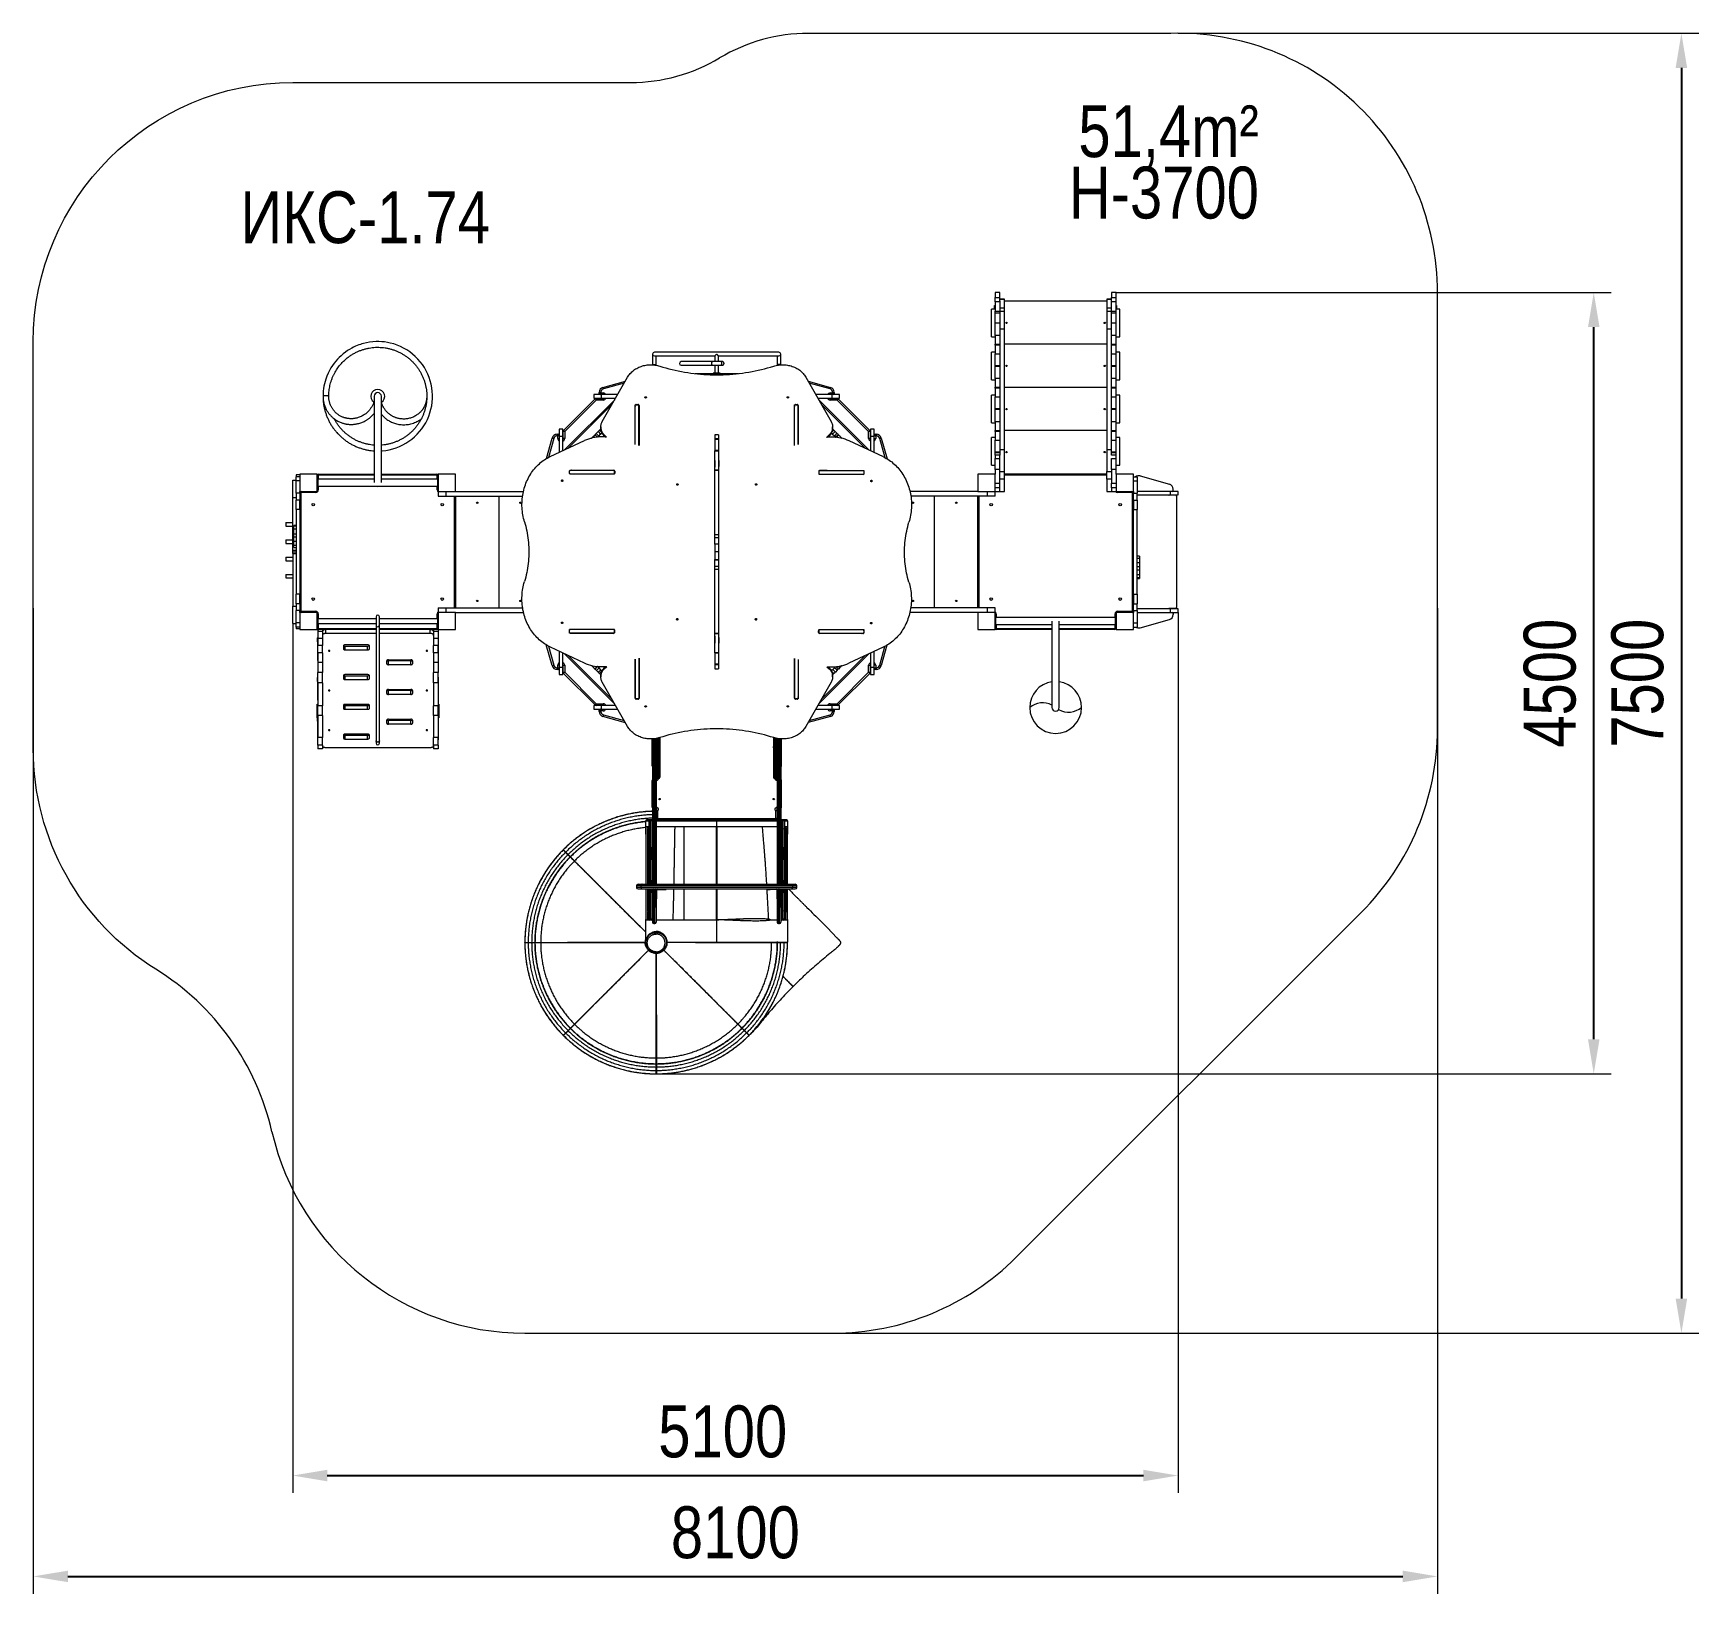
# Model space of a CAD drawing. Header units: millimetres. Extents: x -4205 to 5426, y -5663 to 3364.
import ezdxf

# ---------------------------------------------------------------- set-up
doc = ezdxf.new("R2010")
doc.units = ezdxf.units.MM
for name, color, linetype in [('DIKOM_АРТИКУЛ', 7, 'Continuous'), ('DIKOM_ЗОНА', 80, 'Continuous'), ('DIKOM_ОБЪЕКТ', 7, 'Continuous'), ('DIKOM_РАЗМЕР_ЗОНА', 7, 'Continuous'), ('DIKOM_РАЗМЕР_ОБЪЕКТА', 7, 'Continuous')]:
    doc.layers.add(name, color=color, linetype=linetype)
doc.styles.add('style1', font='arial.ttf', dxfattribs={"width": 0.8})
doc.dimstyles.new('1-50', dxfattribs={"dimtxt": 300, "dimasz": 200, "dimexe": 100, "dimexo": 0, "dimgap": 100, "dimtad": 1, "dimtxsty": 'style1', "dimcen": 200, "dimclrd": 7, "dimclre": 7, "dimclrt": 7, "dimadec": 1, "dimazin": 2, "dimtfac": 1, "dimtmove": 0, "dimatfit": 2, "dimfxl": 0, "dimlwd": 25, "dimlwe": 18, "dimarcsym": 0})

msp = doc.modelspace()

# ---------------------------------------------------------------- texts
at = {"layer": 'DIKOM_АРТИКУЛ', "insert": (-3006.493, 2449.89), "char_height": 300, "width": 1667.53662, "attachment_point": 1, "style": 'style1'}
msp.add_mtext('{\\fArial|b0|i0|c204|p34;ИКС}-1.{\\fArial|b0|i0|c204|p34;74}', dxfattribs=at)
at = {"layer": 'DIKOM_РАЗМЕР_ОБЪЕКТА', "char_height": 300, "width": 1252.54025, "attachment_point": 1, "style": 'style1'}
for s, insert in [('51,4m²', (1838.66, 2947.643)), ('H-3700', (1783.327, 2592.592))]:
    msp.add_mtext(s, dxfattribs=dict(at, insert=insert))

# ---------------------------------------------------------------- blocks, each defined once
blk = doc.blocks.new('*D9')
at = {"layer": 'Defpoints', "color": 0, "transparency": 16777216}
for p in [(2057.1, 1864), (4819.2, 1864), (-601.5, -2655.5)]:
    blk.add_point(p, dxfattribs=at)
at = {"layer": 'DIKOM_РАЗМЕР_ОБЪЕКТА', "color": 7, "lineweight": 18, "transparency": 16777216}
for p, q in [((2057.1, 1864), (4919.2, 1864)), ((-601.5, -2655.5), (4919.2, -2655.5))]:
    blk.add_line(p, q, dxfattribs=at)
at = {"layer": 'DIKOM_РАЗМЕР_ОБЪЕКТА', "color": 7, "lineweight": 25, "transparency": 16777216}
blk.add_line((4819.2, -2455.5), (4819.2, 1664), dxfattribs=at)
at = {"layer": 'DIKOM_РАЗМЕР_ОБЪЕКТА', "color": 7, "transparency": 16777216}
for points in [[(4785.9, 1664), (4852.6, 1664), (4819.2, 1864)], [(4785.9, -2455.5), (4852.6, -2455.5), (4819.2, -2655.5)]]:
    blk.add_solid(points, dxfattribs=at)
at = {"layer": 'DIKOM_РАЗМЕР_ОБЪЕКТА', "color": 7, "transparency": 16777216, "insert": (4566.1, -395.8), "char_height": 300, "attachment_point": 5, "rotation": 90, "style": 'style1'}
blk.add_mtext('4500', dxfattribs=at)
blk = doc.blocks.new('*D10')
at = {"layer": 'Defpoints', "color": 0, "transparency": 16777216}
for p in [(2415.1, 14.1), (-2704.9, -50.9), (2415.1, -4979.3)]:
    blk.add_point(p, dxfattribs=at)
at = {"layer": 'DIKOM_РАЗМЕР_ОБЪЕКТА', "color": 7, "lineweight": 18, "transparency": 16777216}
for p, q in [((2415.1, 14.1), (2415.1, -5079.3)), ((-2704.9, -50.9), (-2704.9, -5079.3))]:
    blk.add_line(p, q, dxfattribs=at)
at = {"layer": 'DIKOM_РАЗМЕР_ОБЪЕКТА', "color": 7, "lineweight": 25, "transparency": 16777216}
blk.add_line((-2504.9, -4979.3), (2215.1, -4979.3), dxfattribs=at)
at = {"layer": 'DIKOM_РАЗМЕР_ОБЪЕКТА', "color": 7, "transparency": 16777216}
for points in [[(-2504.9, -4946), (-2504.9, -5012.6), (-2704.9, -4979.3)], [(2215.1, -4946), (2215.1, -5012.6), (2415.1, -4979.3)]]:
    blk.add_solid(points, dxfattribs=at)
at = {"layer": 'DIKOM_РАЗМЕР_ОБЪЕКТА', "color": 7, "transparency": 16777216, "insert": (-218.1, -4726.1), "char_height": 300, "attachment_point": 5, "style": 'style1'}
blk.add_mtext('5100', dxfattribs=at)
blk = doc.blocks.new('*D11')
at = {"layer": 'Defpoints', "color": 0, "transparency": 16777216}
for p in [(2415.1, 3364), (-889.6, -4155.5), (5326.1, -4155.5)]:
    blk.add_point(p, dxfattribs=at)
at = {"layer": 'DIKOM_РАЗМЕР_ЗОНА', "color": 7, "lineweight": 18, "transparency": 16777216}
for p, q in [((2415.1, 3364), (5426.1, 3364)), ((-889.6, -4155.5), (5426.1, -4155.5))]:
    blk.add_line(p, q, dxfattribs=at)
at = {"layer": 'DIKOM_РАЗМЕР_ЗОНА', "color": 7, "lineweight": 25, "transparency": 16777216}
blk.add_line((5326.1, 3164), (5326.1, -3955.5), dxfattribs=at)
at = {"layer": 'DIKOM_РАЗМЕР_ЗОНА', "color": 7, "transparency": 16777216}
for points in [[(5292.8, 3164), (5359.4, 3164), (5326.1, 3364)], [(5292.8, -3955.5), (5359.4, -3955.5), (5326.1, -4155.5)]]:
    blk.add_solid(points, dxfattribs=at)
at = {"layer": 'DIKOM_РАЗМЕР_ЗОНА', "color": 7, "transparency": 16777216, "insert": (5072.9, -395.8), "char_height": 300, "attachment_point": 5, "rotation": 90, "style": 'style1'}
blk.add_mtext('7500', dxfattribs=at)
blk = doc.blocks.new('*D12')
at = {"layer": 'Defpoints', "color": 0, "transparency": 16777216}
for p in [(-4204.9, 38.2), (3915.1, 38.2), (3915.1, -5562.7)]:
    blk.add_point(p, dxfattribs=at)
at = {"layer": 'DIKOM_РАЗМЕР_ЗОНА', "color": 7, "lineweight": 18, "transparency": 16777216}
for p, q in [((-4204.9, 38.2), (-4204.9, -5662.7)), ((3915.1, 38.2), (3915.1, -5662.7))]:
    blk.add_line(p, q, dxfattribs=at)
at = {"layer": 'DIKOM_РАЗМЕР_ЗОНА', "color": 7, "lineweight": 25, "transparency": 16777216}
blk.add_line((-4004.9, -5562.7), (3715.1, -5562.7), dxfattribs=at)
at = {"layer": 'DIKOM_РАЗМЕР_ЗОНА', "color": 7, "transparency": 16777216}
for points in [[(-4004.9, -5529.4), (-4004.9, -5596), (-4204.9, -5562.7)], [(3715.1, -5529.4), (3715.1, -5596), (3915.1, -5562.7)]]:
    blk.add_solid(points, dxfattribs=at)
at = {"layer": 'DIKOM_РАЗМЕР_ЗОНА', "color": 7, "transparency": 16777216, "insert": (-144.9, -5309.5), "char_height": 300, "attachment_point": 5, "style": 'style1'}
blk.add_mtext('8100', dxfattribs=at)

# ---------------------------------------------------------------- dimensions: what is measured, and where the dimension line sits
at = {"layer": 'DIKOM_РАЗМЕР_ЗОНА'}
dim = msp.add_linear_dim(base=(5326.091, -4155.499), p1=(2415.141, 3363.976), p2=(-889.555, -4155.499), angle=90, text='7500', dimstyle='1-50', dxfattribs=at)
dim.commit()
dim.dimension.update_dxf_attribs({"geometry": '*D11', "text_midpoint": (5326.091, -395.761), "dimtype": 160})
dim = msp.add_linear_dim(base=(3915.141, -5562.697), p1=(-4204.859, 38.225), p2=(3915.141, 38.225), text='8100', dimstyle='1-50', dxfattribs=at)
dim.commit()
dim.dimension.update_dxf_attribs({"geometry": '*D12', "text_midpoint": (-144.859, -5562.697), "dimtype": 160})
at = {"layer": 'DIKOM_РАЗМЕР_ОБЪЕКТА'}
dim = msp.add_linear_dim(base=(4819.238, 1863.976), p1=(-601.522, -2655.499), p2=(2057.141, 1863.976), angle=90, text='4500', dimstyle='1-50', dxfattribs=at)
dim.commit()
dim.dimension.update_dxf_attribs({"geometry": '*D9', "text_midpoint": (4819.238, -395.761), "dimtype": 160})
dim = msp.add_linear_dim(base=(2415.141, -4979.308), p1=(-2704.859, -50.852), p2=(2415.141, 14.148), text='5100', dimstyle='1-50', dxfattribs=at)
dim.commit()
dim.dimension.update_dxf_attribs({"geometry": '*D10', "text_midpoint": (-218.098, -4979.308), "dimtype": 160})

# ---------------------------------------------------------------- linework, layer by layer
at = {"layer": 'DIKOM_ЗОНА', "color": 3, "lineweight": 15}
msp.add_line((1479.393, -3716.389), (3475.571, -1721.074), dxfattribs=at)
for points in [[(3475.571, -1721.074, 0.1989686), (3915.141, -660.184), (3915.141, 1863.976, 0.42248049), (2372.933, 3363.382), (277.764, 3363.376, 0.1356772), (-235.87, 3221.385)], [(-3495.875, -2050.33, -0.25942695), (-4204.859, -775.852), (-4204.859, 1579.394, -0.41421356), (-2704.859, 3079.394), (-749.504, 3079.394, 0.1356772), (-235.87, 3221.385)], [(-2824.699, -2990.154, 0.34974761), (-1362.506, -4155.499), (418.962, -4155.499, 0.19885613), (1479.393, -3716.389)]]:
    msp.add_lwpolyline(points, format="xyb", dxfattribs=at)
msp.add_arc((-4286.891, -3324.808), 1500, 12.8913497, 58.1738297, dxfattribs=at)
at = {"layer": 'DIKOM_ОБЪЕКТ', "color": 7, "linetype": 'Continuous', "lineweight": 15}
for p, q in [((1384.141, 1863.976), (1357.141, 1863.976)), ((1357.141, 1863.976), (1357.141, 1834.847)), ((1357.141, 1834.847), (1384.141, 1834.847)), ((1357.141, 1809.66), (1357.141, 1834.847)), ((1384.141, 1834.847), (1384.141, 1863.976)), ((1384.141, 1816.33), (1384.141, 1834.847)), ((2057.141, 1863.976), (2030.141, 1863.976)), ((2030.141, 1863.976), (2030.141, 1834.847)), ((2030.141, 1834.847), (2057.141, 1834.847)), ((2030.141, 1816.33), (2030.141, 1834.847)), ((2057.141, 1834.847), (2057.141, 1863.976)), ((2057.141, 1809.66), (2057.141, 1834.847)), ((1357.141, 1768.976), (1336.141, 1768.976)), ((1336.141, 1608.976), (1336.141, 1768.976)), ((1354.141, 1768.976), (1354.141, 1788.976)), ((1354.141, 1788.976), (1357.141, 1788.976)), ((1384.141, 1809.66), (1357.141, 1809.66)), ((1357.141, 1809.66), (1357.141, 1756.725)), ((1357.141, 1756.725), (1384.141, 1756.725)), ((1357.141, 1745.937), (1357.141, 1756.725)), ((1384.141, 1745.937), (1357.141, 1745.937)), ((1357.141, 1687.026), (1357.141, 1745.937)), ((1411.141, 1825.869), (1384.141, 1825.869)), ((1384.141, 1825.221), (1411.141, 1825.221)), ((1384.141, 1816.33), (1384.141, 1776.564)), ((1384.141, 1776.564), (1411.141, 1776.564)), ((1384.141, 1776.564), (1384.141, 1756.435)), ((1384.141, 1756.435), (1411.141, 1756.435)), ((1384.141, 1756.435), (1384.141, 1654.566)), ((1411.141, 1825.221), (1411.141, 1825.869)), ((1411.141, 1776.564), (1411.141, 1825.221)), ((2003.141, 1813.976), (1411.141, 1813.976)), ((1411.141, 1756.435), (1411.141, 1776.564)), ((1411.141, 1654.566), (1411.141, 1756.435)), ((2030.141, 1825.869), (2003.141, 1825.869)), ((2003.141, 1825.869), (2003.141, 1825.221)), ((2003.141, 1825.221), (2030.141, 1825.221)), ((2003.141, 1825.221), (2003.141, 1776.564)), ((2003.141, 1776.564), (2030.141, 1776.564)), ((2003.141, 1776.564), (2003.141, 1756.435)), ((2003.141, 1756.435), (2030.141, 1756.435)), ((2003.141, 1756.435), (2003.141, 1654.566)), ((2030.141, 1776.564), (2030.141, 1816.33)), ((2057.141, 1809.66), (2030.141, 1809.66)), ((2030.141, 1756.435), (2030.141, 1776.564)), ((2030.141, 1756.725), (2057.141, 1756.725)), ((2030.141, 1654.566), (2030.141, 1756.435)), ((2057.141, 1745.937), (2030.141, 1745.937)), ((2057.141, 1756.725), (2057.141, 1809.66)), ((2057.141, 1788.976), (2060.141, 1788.976)), ((2078.141, 1768.976), (2057.141, 1768.976)), ((2057.141, 1745.937), (2057.141, 1756.725)), ((2057.141, 1687.026), (2057.141, 1745.937)), ((2060.141, 1788.976), (2060.141, 1768.976)), ((2078.141, 1608.976), (2078.141, 1768.976)), ((1384.141, 1687.026), (1357.141, 1687.026)), ((1357.141, 1615.976), (1357.141, 1687.026)), ((1384.141, 1654.566), (1411.141, 1654.566)), ((1384.141, 1654.566), (1384.141, 956.521)), ((1411.141, 956.521), (1411.141, 1654.566)), ((2003.141, 1654.566), (2030.141, 1654.566)), ((2003.141, 1654.566), (2003.141, 956.521)), ((2057.141, 1687.026), (2030.141, 1687.026)), ((2030.141, 956.521), (2030.141, 1654.566)), ((2057.141, 1615.976), (2057.141, 1687.026)), ((1336.141, 1608.976), (1357.141, 1608.976)), ((1384.141, 1615.976), (1357.141, 1615.976)), ((1357.141, 1615.976), (1357.141, 1565.976)), ((1357.141, 1565.976), (1384.141, 1565.976)), ((1357.141, 1559.976), (1357.141, 1565.976)), ((1384.141, 1559.976), (1357.141, 1559.976)), ((1357.141, 1559.976), (1357.141, 1509.976)), ((2003.141, 1564.976), (1411.141, 1564.976)), ((2057.141, 1615.976), (2030.141, 1615.976)), ((2030.141, 1565.976), (2057.141, 1565.976)), ((2057.141, 1559.976), (2030.141, 1559.976)), ((2057.141, 1565.976), (2057.141, 1615.976)), ((2057.141, 1608.976), (2078.141, 1608.976)), ((2057.141, 1559.976), (2057.141, 1565.976)), ((2057.141, 1509.976), (2057.141, 1559.976)), ((-623.594, 1508.148), (-623.594, 1448.148)), ((-623.594, 1448.148), (-623.594, 1446.382)), ((-623.594, 1448.148), (-602.594, 1448.148)), ((106.906, 1518.648), (-613.094, 1518.648)), ((-613.094, 1497.648), (-263.509, 1497.648)), ((-602.594, 1448.148), (-602.594, 1497.648)), ((-602.594, 1443.843), (-602.594, 1448.148)), ((-263.594, 1497.72), (-263.594, 1464.865)), ((-242.661, 1497.648), (106.906, 1497.648)), ((-242.594, 1464.885), (-242.594, 1497.734)), ((96.406, 1497.648), (96.406, 1448.148)), ((96.406, 1448.148), (96.406, 1443.668)), ((117.406, 1448.148), (96.406, 1448.148)), ((117.406, 1448.148), (117.406, 1508.148)), ((117.406, 1446.324), (117.406, 1448.148)), ((1357.141, 1519.976), (1336.141, 1519.976)), ((1336.141, 1359.976), (1336.141, 1519.976)), ((1357.141, 1509.976), (1384.141, 1509.976)), ((1357.141, 1439.976), (1357.141, 1509.976)), ((2030.141, 1509.976), (2057.141, 1509.976)), ((2078.141, 1519.976), (2057.141, 1519.976)), ((2057.141, 1439.976), (2057.141, 1509.976)), ((2078.141, 1508.368), (2078.141, 1519.976)), ((2078.141, 1359.976), (2078.141, 1508.368)), ((-914.801, 1117.597), (-768.245, 1374.344)), ((-910.945, 1315.883), (-780.818, 1352.318)), ((-377.595, 1395.148), (-127.657, 1395.148)), ((-273.094, 1395.148), (-273.094, 1398.148)), ((-268.094, 1398.148), (-273.094, 1398.148)), ((-268.094, 1395.148), (-268.094, 1398.148)), ((-238.094, 1398.148), (-268.094, 1398.148)), ((-263.594, 1443.772), (-263.594, 1398.148)), ((-242.594, 1398.148), (-242.594, 1443.792)), ((-238.094, 1395.148), (-238.094, 1398.148)), ((-233.094, 1398.148), (-238.094, 1398.148)), ((-233.094, 1395.148), (-233.094, 1398.148)), ((262.993, 1374.344), (409.549, 1117.597)), ((275.654, 1352.164), (405.23, 1315.883)), ((1336.141, 1359.976), (1357.141, 1359.976)), ((1384.141, 1439.976), (1357.141, 1439.976)), ((1357.141, 1436.976), (1357.141, 1439.976)), ((1384.141, 1436.976), (1357.141, 1436.976)), ((1357.141, 1366.976), (1357.141, 1436.976)), ((1384.141, 1366.976), (1357.141, 1366.976)), ((1357.141, 1366.976), (1357.141, 1316.976)), ((2057.141, 1439.976), (2030.141, 1439.976)), ((2057.141, 1436.976), (2030.141, 1436.976)), ((2057.141, 1366.976), (2030.141, 1366.976)), ((2057.141, 1436.976), (2057.141, 1439.976)), ((2057.141, 1366.976), (2057.141, 1436.976)), ((2057.141, 1316.976), (2057.141, 1366.976)), ((2057.141, 1359.976), (2078.141, 1359.976)), ((-2496.289, 1262.145), (-2496.066, 1274.273)), ((-2233.859, 1264.148), (-2233.859, 764.948)), ((-2191.859, 764.948), (-2191.859, 1264.148)), ((-1929.433, 1266.802), (-1929.359, 1264.158)), ((-1896.359, 1264.137), (-1896.5, 1269.951)), ((-962.856, 1274.148), (-962.856, 1253.148)), ((-920.172, 1274.148), (-962.856, 1274.148)), ((-962.856, 1253.148), (-920.172, 1253.148)), ((-948.714, 1252.148), (-948.714, 1242.648)), ((-948.714, 1252.148), (-908.856, 1252.148)), ((-932.856, 1280.148), (-932.856, 1286.994)), ((-932.856, 1286.994), (-923.356, 1286.994)), ((-923.356, 1286.994), (-923.356, 1283.648)), ((-923.356, 1283.648), (-908.856, 1283.648)), ((-920.172, 1274.148), (-920.172, 1253.148)), ((-825.439, 1274.148), (-920.172, 1274.148)), ((-920.172, 1253.148), (-837.426, 1253.148)), ((-908.856, 1274.148), (-908.856, 1283.648)), ((-908.856, 1252.148), (-908.856, 1242.648)), ((-787.521, 1340.576), (-908.383, 1306.735)), ((402.669, 1306.735), (282.357, 1340.422)), ((414.457, 1274.148), (320.187, 1274.148)), ((332.174, 1253.148), (414.457, 1253.148)), ((403.141, 1283.648), (417.641, 1283.648)), ((403.141, 1283.648), (403.141, 1274.148)), ((403.141, 1242.648), (403.141, 1252.148)), ((403.141, 1252.148), (443.025, 1252.148)), ((414.457, 1253.148), (414.457, 1274.148)), ((457.141, 1274.148), (414.457, 1274.148)), ((414.457, 1253.148), (457.141, 1253.148)), ((417.641, 1283.648), (417.641, 1286.994)), ((417.641, 1286.994), (427.141, 1286.994)), ((427.141, 1286.994), (427.141, 1280.148)), ((443.025, 1242.648), (443.025, 1252.148)), ((457.141, 1253.148), (457.141, 1274.148)), ((1357.141, 1269.976), (1336.141, 1269.976)), ((1336.141, 1109.976), (1336.141, 1269.976)), ((1357.141, 1316.976), (1384.141, 1316.976)), ((1357.141, 1310.976), (1357.141, 1316.976)), ((1384.141, 1310.976), (1357.141, 1310.976)), ((1357.141, 1310.976), (1357.141, 1260.976)), ((1357.141, 1260.976), (1384.141, 1260.976)), ((1357.141, 1190.976), (1357.141, 1260.976)), ((2003.141, 1314.976), (1411.141, 1314.976)), ((2030.141, 1316.976), (2057.141, 1316.976)), ((2057.141, 1310.976), (2030.141, 1310.976)), ((2030.141, 1260.976), (2057.141, 1260.976)), ((2057.141, 1310.976), (2057.141, 1316.976)), ((2057.141, 1260.976), (2057.141, 1310.976)), ((2078.141, 1269.976), (2057.141, 1269.976)), ((2057.141, 1190.976), (2057.141, 1260.976)), ((2078.141, 1109.976), (2078.141, 1269.976)), ((-1137.93, 1067.104), (-955.785, 1249.219)), ((-842.314, 1244.584), (-1133.035, 953.864)), ((-949.068, 1242.501), (-1131.213, 1060.386)), ((-857.361, 1218.224), (-1111.902, 963.682)), ((-908.856, 1242.648), (-948.714, 1242.648)), ((-724.325, 985.91), (-724.325, 1210.805)), ((-723.625, 1214.702), (-702.625, 1214.702)), ((-723.625, 985.719), (-723.625, 1214.702)), ((-718.325, 1216.001), (-707.925, 1216.001)), ((-718.325, 1214.702), (-718.325, 1216.001)), ((-707.925, 1214.702), (-707.925, 1216.001)), ((-702.625, 979.998), (-702.625, 1214.702)), ((-701.925, 1210.805), (-701.925, 979.807)), ((196.675, 978.791), (196.675, 1210.805)), ((197.375, 1214.702), (218.375, 1214.702)), ((197.375, 978.98), (197.375, 1214.702)), ((202.675, 1216.001), (213.075, 1216.001)), ((202.675, 1214.702), (202.675, 1216.001)), ((213.075, 1214.702), (213.075, 1216.001)), ((218.375, 984.645), (218.375, 1214.702)), ((219.075, 1210.805), (219.075, 984.833)), ((629.605, 951.574), (337.683, 1243.497)), ((608.354, 961.512), (352.73, 1217.136)), ((443.025, 1242.648), (403.141, 1242.648)), ((625.494, 1060.356), (443.378, 1242.501)), ((450.097, 1249.218), (632.212, 1067.073)), ((1384.141, 1190.976), (1357.141, 1190.976)), ((1357.141, 1186.976), (1357.141, 1190.976)), ((1384.141, 1186.976), (1357.141, 1186.976)), ((1357.141, 1116.976), (1357.141, 1186.976)), ((2057.141, 1190.976), (2030.141, 1190.976)), ((2057.141, 1186.976), (2030.141, 1186.976)), ((2057.141, 1186.976), (2057.141, 1190.976)), ((2057.141, 1116.976), (2057.141, 1186.976)), ((-1141.859, 1074.148), (-1162.859, 1074.148)), ((-1162.859, 1074.148), (-1162.859, 1031.464)), ((-1141.859, 1031.464), (-1141.859, 1074.148)), ((-1140.859, 1020.148), (-1140.859, 1060.032)), ((-1131.359, 1060.032), (-1140.859, 1060.032)), ((-1131.359, 1060.032), (-1131.359, 1020.148)), ((-949.368, 1049.222), (-939.086, 1059.504)), ((-939.086, 1059.504), (-924.237, 1044.655)), ((-930.8, 1067.79), (-929.135, 1069.455)), ((-930.8, 1067.79), (-917.924, 1054.914)), ((-929.135, 1069.455), (-919.99, 1060.311)), ((-923.085, 1086.894), (-923.085, 1079.394)), ((425.061, 1067.81), (413.051, 1055.8)), ((432.215, 1060.656), (417.366, 1045.807)), ((417.685, 1075.186), (425.061, 1067.81)), ((417.833, 1079.394), (417.833, 1086.894)), ((432.215, 1060.656), (442.497, 1050.375)), ((625.641, 1020.144), (625.641, 1060.003)), ((635.141, 1060.003), (625.641, 1060.003)), ((635.141, 1060.003), (635.141, 1020.144)), ((657.141, 1074.144), (636.141, 1074.144)), ((636.141, 1074.144), (636.141, 1031.46)), ((657.141, 1031.46), (657.141, 1074.144)), ((1336.141, 1109.976), (1357.141, 1109.976)), ((1384.141, 1116.976), (1357.141, 1116.976)), ((1357.141, 1116.976), (1357.141, 1066.976)), ((1357.141, 1066.976), (1384.141, 1066.976)), ((1357.141, 1060.976), (1357.141, 1066.976)), ((1384.141, 1060.976), (1357.141, 1060.976)), ((1357.141, 1060.976), (1357.141, 1010.976)), ((2003.141, 1065.976), (1411.141, 1065.976)), ((2057.141, 1116.976), (2030.141, 1116.976)), ((2030.141, 1066.976), (2057.141, 1066.976)), ((2057.141, 1060.976), (2030.141, 1060.976)), ((2057.141, 1066.976), (2057.141, 1116.976)), ((2057.141, 1109.976), (2078.141, 1109.976)), ((2057.141, 1060.976), (2057.141, 1066.976)), ((2057.141, 1010.976), (2057.141, 1060.976)), ((-1237.744, 903.846), (-1204.594, 1022.237)), ((-1195.446, 1019.676), (-1226.055, 910.358)), ((-1216.021, 915.305), (-1017.707, 1007.449)), ((-1175.706, 1034.648), (-1175.706, 1044.148)), ((-1175.706, 1044.148), (-1168.859, 1044.148)), ((-1172.359, 1034.648), (-1175.706, 1034.648)), ((-1172.359, 1020.148), (-1172.359, 1034.648)), ((-1172.359, 1020.148), (-1162.859, 1020.148)), ((-1141.859, 1031.464), (-1162.859, 1031.464)), ((-1162.859, 1031.464), (-1162.859, 940.006)), ((-1141.859, 949.763), (-1141.859, 1031.464)), ((-1131.359, 1020.148), (-1140.859, 1020.148)), ((-976.433, 1022.157), (-976.042, 1022.548)), ((-976.042, 1022.548), (-975.808, 1022.314)), ((-965.913, 1032.677), (-956.522, 1042.068)), ((-965.913, 1032.677), (-959.083, 1025.847)), ((-956.522, 1042.068), (-942.53, 1028.076)), ((-949.368, 1049.222), (-934.518, 1034.373)), ((-934.518, 1034.373), (-924.237, 1044.655)), ((-913.222, 1029.135), (-920.722, 1029.135)), ((-889.875, 1027.854), (-903.559, 1041.539)), ((-903.559, 1034.039), (-903.559, 1041.539)), ((-898.151, 1028.63), (-903.559, 1034.039)), ((-241.625, 1040.621), (-262.625, 1040.621)), ((-262.625, 1040.621), (-262.625, 1018.39)), ((-241.625, 1018.39), (-262.625, 1018.39)), ((-262.625, 1018.39), (-262.625, 1013.731)), ((-241.625, 1013.731), (-262.625, 1013.731)), ((-262.625, 1013.731), (-262.625, 950.57)), ((-241.625, 1040.621), (-241.625, 1018.39)), ((-241.625, 1018.39), (-241.625, 1013.731)), ((-241.625, 1013.731), (-241.625, 950.57)), ((398.307, 1041.539), (383.065, 1026.296)), ((398.307, 1034.039), (391.459, 1027.19)), ((398.307, 1034.039), (398.307, 1041.539)), ((415.922, 1027.83), (408.422, 1027.83)), ((417.366, 1045.807), (427.647, 1035.525)), ((442.497, 1050.375), (427.647, 1035.525)), ((450.783, 1042.089), (435.933, 1027.239)), ((435.933, 1027.239), (436.264, 1026.909)), ((452.448, 1040.423), (438.7, 1026.675)), ((450.783, 1042.089), (452.448, 1040.423)), ((464.945, 1027.927), (460.416, 1023.398)), ((464.945, 1027.927), (472.152, 1020.72)), ((711.532, 913.264), (513.442, 1005.894)), ((635.141, 1020.144), (625.641, 1020.144)), ((657.141, 1031.46), (636.141, 1031.46)), ((636.141, 1031.46), (636.141, 948.518)), ((657.141, 938.699), (657.141, 1031.46)), ((657.141, 1020.144), (666.641, 1020.144)), ((663.141, 1044.144), (669.987, 1044.144)), ((666.641, 1034.644), (666.641, 1020.144)), ((669.987, 1034.644), (666.641, 1034.644)), ((669.987, 1044.144), (669.987, 1034.644)), ((720.804, 908.685), (689.728, 1019.672)), ((698.876, 1022.233), (732.487, 902.192)), ((1357.141, 1025.755), (1336.141, 1025.755)), ((1336.141, 865.755), (1336.141, 1025.755)), ((1357.141, 1010.976), (1384.141, 1010.976)), ((1357.141, 940.976), (1357.141, 1010.976)), ((2030.141, 1010.976), (2057.141, 1010.976)), ((2078.141, 1025.755), (2057.141, 1025.755)), ((2057.141, 940.976), (2057.141, 1010.976)), ((2078.141, 865.755), (2078.141, 1025.755)), ((-263.125, 893.149), (-266.125, 893.149)), ((-266.125, 893.149), (-266.125, 875.149)), ((-263.125, 875.149), (-266.125, 875.149)), ((-266.125, 875.149), (-266.125, 858.165)), ((-263.125, 893.149), (-263.125, 875.149)), ((-263.125, 875.149), (-263.125, 853.682)), ((-241.625, 950.57), (-262.625, 950.57)), ((-262.625, 950.57), (-262.625, 949.1)), ((-262.625, 949.1), (-241.625, 949.1)), ((-262.625, 836.992), (-262.625, 949.1)), ((-241.625, 950.57), (-241.625, 949.1)), ((-241.625, 949.1), (-241.625, 836.992)), ((-239.125, 893.149), (-241.625, 893.149)), ((-239.125, 875.149), (-241.625, 875.149)), ((-239.125, 875.149), (-239.125, 893.149)), ((-239.125, 857.69), (-239.125, 875.149)), ((1384.141, 940.976), (1357.141, 940.976)), ((1357.141, 937.976), (1357.141, 940.976)), ((1384.141, 937.976), (1357.141, 937.976)), ((1357.141, 924.434), (1357.141, 937.976)), ((1384.141, 924.434), (1357.141, 924.434)), ((1357.141, 924.434), (1357.141, 904.258)), ((1357.141, 904.258), (1384.141, 904.258)), ((1357.141, 841.155), (1357.141, 904.258)), ((1384.141, 956.521), (1411.141, 956.521)), ((1384.141, 956.521), (1384.141, 923.64)), ((1384.141, 904.258), (1384.141, 923.64)), ((1384.141, 841.155), (1384.141, 904.258)), ((1411.141, 829.997), (1411.141, 956.521)), ((2003.141, 956.521), (2030.141, 956.521)), ((2003.141, 956.521), (2003.141, 829.997)), ((2030.141, 923.64), (2030.141, 956.521)), ((2057.141, 940.976), (2030.141, 940.976)), ((2057.141, 937.976), (2030.141, 937.976)), ((2057.141, 924.434), (2030.141, 924.434)), ((2030.141, 904.258), (2057.141, 904.258)), ((2030.141, 841.155), (2030.141, 904.258)), ((2057.141, 937.976), (2057.141, 940.976)), ((2057.141, 924.434), (2057.141, 937.976)), ((2057.141, 904.258), (2057.141, 924.434)), ((2057.141, 841.155), (2057.141, 904.258)), ((-2704.859, 679.148), (-2704.859, 779.148)), ((-2704.859, 779.148), (-2683.859, 779.148)), ((-2662.859, 809.148), (-2683.859, 809.148)), ((-2683.859, 809.148), (-2683.859, 799.148)), ((-2662.859, 799.148), (-2683.859, 799.148)), ((-2683.859, 774.148), (-2683.859, 799.148)), ((-2662.859, 774.148), (-2683.859, 774.148)), ((-2683.859, 704.148), (-2683.859, 774.148)), ((-2562.859, 814.148), (-2662.859, 814.148)), ((-2662.859, 814.148), (-2662.859, 714.148)), ((-2562.859, 714.148), (-2562.859, 814.148)), ((-2562.859, 804.148), (-2556.859, 804.148)), ((-2558.859, 784.148), (-2562.859, 784.148)), ((-2233.859, 784.148), (-2558.859, 784.148)), ((-2558.859, 784.148), (-2558.859, 744.148)), ((-2556.859, 804.148), (-2556.859, 784.148)), ((-2552.859, 814.148), (-2552.859, 808.148)), ((-2552.859, 814.148), (-2233.859, 814.148)), ((-2233.859, 808.148), (-2552.859, 808.148)), ((-2191.859, 814.148), (-1872.859, 814.148)), ((-1872.859, 808.148), (-2191.859, 808.148)), ((-1866.859, 784.148), (-2191.859, 784.148)), ((-1872.859, 814.148), (-1872.859, 808.148)), ((-1868.859, 804.148), (-1862.859, 804.148)), ((-1868.859, 784.148), (-1868.859, 804.148)), ((-1866.859, 784.148), (-1862.859, 784.148)), ((-1866.859, 784.148), (-1866.859, 744.148)), ((-1862.859, 814.148), (-1862.859, 714.148)), ((-1762.859, 814.148), (-1862.859, 814.148)), ((-1762.859, 714.148), (-1762.859, 814.148)), ((-1104.436, 819.983), (-1104.43, 830.383)), ((-1103.179, 819.983), (-1104.436, 819.983)), ((-1103.179, 830.383), (-1104.43, 830.383)), ((-1103.179, 816.86), (-1103.179, 833.484)), ((-844.33, 835.149), (-1102.744, 835.149)), ((-844.807, 814.149), (-1102.744, 814.149)), ((-847.161, 813.763), (-1099.244, 813.978)), ((-1091.744, 813.978), (-1099.244, 813.978)), ((-1099.23, 836.378), (-847.216, 836.163)), ((-846.981, 813.769), (-1091.744, 813.978)), ((-843.372, 815.739), (-843.372, 834.194)), ((-842.024, 830.158), (-842.031, 819.758)), ((-241.625, 836.992), (-262.625, 836.992)), ((-262.625, 836.992), (-262.625, 836.548)), ((-262.625, 836.548), (-241.625, 836.548)), ((-262.625, 463.679), (-262.625, 836.548)), ((-241.625, 836.548), (-241.625, 836.992)), ((-241.625, 836.548), (-241.625, 463.679)), ((337.419, 829.23), (337.405, 818.83)), ((338.121, 835.149), (338.121, 814.149)), ((338.121, 835.149), (597.929, 835.149)), ((338.121, 814.149), (597.929, 814.149)), ((341.808, 835.149), (342.622, 835.221)), ((377.68, 835.149), (342.283, 835.209)), ((342.524, 812.822), (594.607, 812.391)), ((385.18, 835.149), (342.622, 835.221)), ((597.929, 835.149), (597.929, 814.149)), ((597.929, 828.782), (599.824, 828.782)), ((597.929, 818.382), (599.811, 818.382)), ((599.811, 818.382), (599.824, 828.782)), ((1357.141, 814.148), (1257.141, 814.148)), ((1257.141, 814.148), (1257.141, 714.148)), ((1336.141, 865.755), (1357.141, 865.755)), ((1384.141, 841.155), (1357.141, 841.155)), ((1357.141, 841.155), (1357.141, 814.148)), ((1357.141, 714.148), (1357.141, 814.148)), ((1384.141, 761.331), (1384.141, 841.155)), ((1384.141, 829.997), (1411.141, 829.997)), ((1411.141, 783.976), (1384.141, 783.976)), ((1411.141, 783.976), (1411.141, 829.997)), ((1411.141, 815.976), (2003.141, 815.976)), ((1411.141, 814.148), (2003.141, 814.148)), ((2003.141, 808.148), (1411.141, 808.148)), ((1411.141, 713.976), (1411.141, 783.976)), ((2003.141, 829.997), (2030.141, 829.997)), ((2003.141, 783.976), (2003.141, 829.997)), ((2030.141, 783.976), (2003.141, 783.976)), ((2003.141, 783.976), (2003.141, 713.976)), ((2057.141, 841.155), (2030.141, 841.155)), ((2030.141, 841.155), (2030.141, 761.331)), ((2057.141, 865.755), (2078.141, 865.755)), ((2057.141, 814.148), (2057.141, 841.155)), ((2057.141, 814.148), (2057.141, 714.148)), ((2157.141, 814.148), (2057.141, 814.148)), ((2157.141, 714.148), (2157.141, 814.148)), ((2157.141, 799.148), (2178.141, 799.148)), ((2157.141, 774.148), (2178.141, 774.148)), ((2178.141, 799.148), (2178.141, 774.148)), ((2178.141, 774.148), (2178.141, 704.148)), ((2195.23, 803.483), (2365.23, 755.883)), ((-2704.859, 679.148), (-2683.859, 679.148)), ((-2704.859, 374.148), (-2704.859, 679.148)), ((-2662.859, 704.148), (-2683.859, 704.148)), ((-2683.859, 704.148), (-2683.859, 664.148)), ((-2662.859, 714.148), (-2562.859, 714.148)), ((-2662.859, 704.148), (-2662.859, 714.148)), ((-2662.859, 704.148), (-2662.859, 664.148)), ((-2662.859, 704.148), (-2656.859, 704.148)), ((-2656.859, 704.148), (-2656.859, 24.148)), ((-2652.859, 714.148), (-2652.859, 708.148)), ((-2570.859, 708.148), (-2652.859, 708.148)), ((-2570.859, 714.148), (-2570.859, 708.148)), ((-2558.859, 744.148), (-2562.859, 744.148)), ((-2562.859, 722.148), (-2556.859, 722.148)), ((-2558.859, 744.148), (-2219.262, 744.148)), ((-2556.859, 744.148), (-2556.859, 722.148)), ((-2206.456, 744.148), (-1866.859, 744.148)), ((-1868.859, 722.148), (-1868.859, 744.148)), ((-1868.859, 722.148), (-1862.859, 722.148)), ((-1866.859, 744.148), (-1862.859, 744.148)), ((-1862.859, 714.148), (-1762.859, 714.148)), ((-1862.859, 714.148), (-1862.859, 687.148)), ((-1862.859, 687.148), (-1819.09, 687.148)), ((-1819.09, 714.148), (-1819.09, 687.148)), ((-1819.09, 687.148), (-1375.187, 687.148)), ((-1768.859, 41.148), (-1768.859, 687.148)), ((-1762.859, 714.148), (-1370.104, 714.148)), ((-1762.859, 687.148), (-1762.859, 41.148)), ((-1762.857, 687.148), (-1762.857, 41.148)), ((-1512.857, 687.148), (-1512.857, 41.148)), ((1257.141, 714.148), (864.661, 714.148)), ((1313.372, 687.148), (869.894, 687.148)), ((1007.138, 41.148), (1007.138, 687.148)), ((1257.138, 41.148), (1257.138, 687.148)), ((1257.141, 714.148), (1357.141, 714.148)), ((1257.141, 41.148), (1257.141, 687.148)), ((1263.141, 687.148), (1263.141, 41.148)), ((1313.372, 687.148), (1313.372, 714.148)), ((1357.141, 687.148), (1313.372, 687.148)), ((1357.141, 761.331), (1384.141, 761.331)), ((1384.141, 734.148), (1357.141, 734.148)), ((1357.141, 714.148), (1384.141, 714.148)), ((1357.141, 687.148), (1357.141, 714.148)), ((1357.141, 713.976), (1384.141, 713.976)), ((1384.141, 734.148), (1384.141, 761.331)), ((1384.141, 714.148), (1384.141, 734.148)), ((1384.141, 714.148), (1384.141, 713.976)), ((1384.141, 713.976), (1411.141, 713.976)), ((2003.141, 713.976), (2030.141, 713.976)), ((2030.141, 761.331), (2057.141, 761.331)), ((2030.141, 734.148), (2030.141, 761.331)), ((2057.141, 734.148), (2030.141, 734.148)), ((2030.141, 734.148), (2030.141, 714.148)), ((2030.141, 713.976), (2030.141, 714.148)), ((2030.141, 714.148), (2057.141, 714.148)), ((2030.141, 713.976), (2057.141, 713.976)), ((2057.141, 713.976), (2057.141, 714.148)), ((2057.141, 714.148), (2157.141, 714.148)), ((2065.141, 714.148), (2065.141, 708.148)), ((2147.141, 708.148), (2065.141, 708.148)), ((2147.141, 714.148), (2147.141, 708.148)), ((2151.141, 24.148), (2151.141, 704.148)), ((2157.141, 704.148), (2151.141, 704.148)), ((2157.141, 714.148), (2157.141, 704.148)), ((2157.141, 704.148), (2178.141, 704.148)), ((2157.141, 664.148), (2157.141, 704.148)), ((2372.457, 714.148), (2178.141, 714.148)), ((2178.141, 664.148), (2178.141, 704.148)), ((2178.141, 693.148), (2372.457, 693.148)), ((2401.141, 692.148), (2363.141, 692.148)), ((2372.457, 693.148), (2372.457, 714.148)), ((2415.141, 714.148), (2372.457, 714.148)), ((2372.457, 693.148), (2415.141, 693.148)), ((2387.141, 720.148), (2387.141, 726.994)), ((2407.141, 686.148), (2407.141, 42.148)), ((2415.141, 693.148), (2415.141, 714.148)), ((-2662.859, 664.148), (-2683.859, 664.148)), ((-2683.859, 608.877), (-2683.859, 664.148)), ((-2662.859, 608.877), (-2683.859, 608.877)), ((-2683.859, 608.877), (-2683.859, 119.419)), ((-2662.859, 608.877), (-2662.859, 664.148)), ((-2662.859, 608.877), (-2662.859, 119.419)), ((2157.141, 664.148), (2178.141, 664.148)), ((2157.141, 664.148), (2157.141, 608.877)), ((2157.141, 608.877), (2178.141, 608.877)), ((2157.141, 119.419), (2157.141, 608.877)), ((2178.141, 664.148), (2178.141, 608.877)), ((2178.141, 119.419), (2178.141, 608.877)), ((-2743.859, 534.148), (-2743.859, 513.148)), ((-2743.859, 534.148), (-2742.949, 534.148)), ((-2743.859, 513.148), (-2742.949, 513.148)), ((-2742.949, 534.148), (-2704.859, 534.148)), ((-2742.949, 513.148), (-2704.859, 513.148)), ((-2683.859, 517.469), (-2698.859, 517.469)), ((-2698.859, 514.78), (-2698.859, 517.469)), ((-2698.859, 514.78), (-2683.859, 514.78)), ((-2698.859, 496.893), (-2698.859, 514.78)), ((-2698.859, 496.893), (-2683.859, 496.893)), ((-2698.859, 469.179), (-2698.859, 496.893)), ((-2743.859, 434.148), (-2743.859, 413.148)), ((-2743.859, 434.148), (-2742.949, 434.148)), ((-2743.859, 413.148), (-2742.949, 413.148)), ((-2742.949, 434.148), (-2704.859, 434.148)), ((-2742.949, 413.148), (-2704.859, 413.148)), ((-2698.859, 469.179), (-2683.859, 469.179)), ((-2698.859, 451.31), (-2698.859, 469.179)), ((-2698.859, 451.31), (-2683.859, 451.31)), ((-2698.859, 426.752), (-2698.859, 451.31)), ((-2698.859, 426.752), (-2683.859, 426.752)), ((-2698.859, 402.963), (-2698.859, 426.752)), ((-2698.859, 402.963), (-2683.859, 402.963)), ((-2698.859, 389.891), (-2698.859, 402.963)), ((-2698.859, 389.891), (-2683.859, 389.891)), ((-262.625, 463.679), (-241.625, 463.679)), ((-262.625, 446.589), (-262.625, 463.679)), ((-262.625, 446.589), (-241.625, 446.589)), ((-262.625, 410.105), (-262.625, 446.589)), ((-262.625, 410.105), (-241.625, 410.105)), ((-262.625, 408.944), (-262.625, 410.105)), ((-241.625, 408.944), (-262.625, 408.944)), ((-262.625, 408.944), (-262.625, 364.149)), ((-241.625, 463.679), (-241.625, 446.589)), ((-241.625, 446.589), (-241.625, 410.105)), ((-241.625, 410.105), (-241.625, 408.944)), ((-241.625, 408.944), (-241.625, 364.149)), ((-2743.859, 334.148), (-2743.859, 313.148)), ((-2743.859, 334.148), (-2742.949, 334.148)), ((-2743.859, 313.148), (-2742.949, 313.148)), ((-2742.949, 334.148), (-2704.859, 334.148)), ((-2742.949, 313.148), (-2704.859, 313.148)), ((-2704.859, 374.148), (-2683.859, 374.148)), ((-2704.859, 364.148), (-2704.859, 374.148)), ((-2704.859, 364.148), (-2683.859, 364.148)), ((-2704.859, 354.148), (-2704.859, 364.148)), ((-2704.859, 354.148), (-2683.859, 354.148)), ((-2704.859, 354.148), (-2704.859, 49.148)), ((-241.625, 364.149), (-262.625, 364.149)), ((-262.625, 364.149), (-262.625, 319.354)), ((-262.625, 319.354), (-241.625, 319.354)), ((-262.625, 318.193), (-262.625, 319.354)), ((-262.625, 318.193), (-241.625, 318.193)), ((-262.625, 281.709), (-262.625, 318.193)), ((-241.625, 364.149), (-241.625, 319.354)), ((-241.625, 319.354), (-241.625, 318.193)), ((-241.625, 318.193), (-241.625, 281.709)), ((2193.141, 338.405), (2178.141, 338.405)), ((2193.141, 325.333), (2178.141, 325.333)), ((2193.141, 301.544), (2178.141, 301.544)), ((2193.141, 338.405), (2193.141, 325.333)), ((2193.141, 325.333), (2193.141, 301.544)), ((2193.141, 301.544), (2193.141, 276.985)), ((-2743.859, 234.148), (-2743.859, 213.148)), ((-2743.859, 234.148), (-2742.949, 234.148)), ((-2743.859, 213.148), (-2742.949, 213.148)), ((-2742.949, 234.148), (-2704.859, 234.148)), ((-2742.949, 213.148), (-2704.859, 213.148)), ((-262.625, 281.709), (-241.625, 281.709)), ((-262.625, 264.619), (-262.625, 281.709)), ((-262.625, 264.619), (-241.625, 264.619)), ((-262.625, -108.251), (-262.625, 264.619)), ((-241.625, 281.709), (-241.625, 264.619)), ((-241.625, 264.619), (-241.625, -108.251)), ((2193.141, 276.985), (2178.141, 276.985)), ((2193.141, 259.116), (2178.141, 259.116)), ((2193.141, 231.403), (2178.141, 231.403)), ((2193.141, 213.516), (2178.141, 213.516)), ((2178.141, 210.826), (2193.141, 210.826)), ((2193.141, 276.985), (2193.141, 259.116)), ((2193.141, 259.116), (2193.141, 231.403)), ((2193.141, 231.403), (2193.141, 213.516)), ((2193.141, 213.516), (2193.141, 210.826)), ((-2662.859, 119.419), (-2683.859, 119.419)), ((-2683.859, 64.148), (-2683.859, 119.419)), ((-2662.859, 64.148), (-2662.859, 119.419)), ((2157.141, 119.419), (2178.141, 119.419)), ((2157.141, 119.419), (2157.141, 64.148)), ((2178.141, 119.419), (2178.141, 64.148)), ((-2704.859, 49.148), (-2683.859, 49.148)), ((-2704.859, -50.852), (-2704.859, 49.148)), ((-2662.859, 64.148), (-2683.859, 64.148)), ((-2683.859, 64.148), (-2683.859, 24.148)), ((-2662.859, 24.148), (-2683.859, 24.148)), ((-2683.859, -45.852), (-2683.859, 24.148)), ((-2662.859, 64.148), (-2662.859, 24.148)), ((-2662.859, 14.148), (-2662.859, 24.148)), ((-2662.859, 24.148), (-2656.859, 24.148)), ((-2562.859, 14.148), (-2662.859, 14.148)), ((-2662.859, 14.148), (-2662.859, -85.852)), ((-2652.859, 20.148), (-2570.859, 20.148)), ((-2652.859, 14.148), (-2652.859, 20.148)), ((-2570.859, 14.148), (-2570.859, 20.148)), ((-2562.859, -85.852), (-2562.859, 14.148)), ((-2562.859, 6.148), (-2556.859, 6.148)), ((-2556.859, 6.148), (-2556.859, -22.352)), ((-1868.859, 6.148), (-1862.859, 6.148)), ((-1868.859, -22.352), (-1868.859, 6.148)), ((-1862.859, 41.148), (-1862.859, 14.148)), ((-1862.859, 41.148), (-1819.09, 41.148)), ((-1862.859, 14.148), (-1862.859, -85.852)), ((-1762.859, 14.148), (-1862.859, 14.148)), ((-1819.09, 41.148), (-1819.09, 14.148)), ((-1819.09, 41.148), (-1375.304, 41.148)), ((-1762.859, 14.148), (-1370.116, 14.148)), ((-1762.859, -85.852), (-1762.859, 14.148)), ((1257.141, 14.148), (864.553, 14.148)), ((1313.372, 41.148), (869.59, 41.148)), ((1257.141, 14.148), (1257.141, -85.852)), ((1357.141, 14.148), (1257.141, 14.148)), ((1313.372, 14.148), (1313.372, 41.148)), ((1357.141, 41.148), (1313.372, 41.148)), ((1357.141, 14.148), (1357.141, 41.148)), ((1357.141, -85.852), (1357.141, 14.148)), ((1363.141, 6.148), (1357.141, 6.148)), ((1363.141, 6.148), (1363.141, -15.852)), ((2057.141, 6.148), (2051.141, 6.148)), ((2051.141, -15.852), (2051.141, 6.148)), ((2057.141, 14.148), (2057.141, -85.852)), ((2157.141, 14.148), (2057.141, 14.148)), ((2065.141, 20.148), (2147.141, 20.148)), ((2065.141, 14.148), (2065.141, 20.148)), ((2147.141, 14.148), (2147.141, 20.148)), ((2157.141, 24.148), (2151.141, 24.148)), ((2157.141, 64.148), (2178.141, 64.148)), ((2157.141, 24.148), (2157.141, 64.148)), ((2157.141, 24.148), (2178.141, 24.148)), ((2157.141, 24.148), (2157.141, 14.148)), ((2157.141, -85.852), (2157.141, 14.148)), ((2178.141, 24.148), (2178.141, 64.148)), ((2372.457, 35.148), (2178.141, 35.148)), ((2178.141, 24.148), (2178.141, -45.852)), ((2178.141, 14.148), (2372.457, 14.148)), ((2401.141, 36.148), (2363.141, 36.148)), ((2372.457, 14.148), (2372.457, 35.148)), ((2415.141, 35.148), (2372.457, 35.148)), ((2372.457, 14.148), (2415.141, 14.148)), ((2387.141, 8.148), (2387.141, 1.302)), ((2415.141, 14.148), (2415.141, 35.148)), ((-2704.859, -50.852), (-2683.859, -50.852)), ((-2662.859, -45.852), (-2683.859, -45.852)), ((-2683.859, -70.852), (-2683.859, -45.852)), ((-2662.859, -70.852), (-2683.859, -70.852)), ((-2683.859, -70.852), (-2683.859, -80.852)), ((-2662.859, -80.852), (-2683.859, -80.852)), ((-2662.859, -85.852), (-2562.859, -85.852)), ((-2558.859, -15.852), (-2562.859, -15.852)), ((-2558.859, -55.852), (-2562.859, -55.852)), ((-2562.859, -75.852), (-2556.859, -75.852)), ((-2559.859, -85.852), (-2559.859, -82.994)), ((-2532.859, -85.852), (-2559.859, -85.852)), ((-2559.859, -85.852), (-2559.859, -95.852)), ((-2532.859, -95.852), (-2559.859, -95.852)), ((-2559.859, -95.852), (-2559.859, -136.768)), ((-2558.859, -15.852), (-2558.859, -55.852)), ((-2222.359, -22.352), (-2558.859, -22.352)), ((-2558.859, -49.352), (-2222.359, -49.352)), ((-2556.859, -49.352), (-2556.859, -75.852)), ((-2552.859, -79.852), (-2552.859, -85.852)), ((-2552.859, -79.852), (-2222.359, -79.852)), ((-2222.359, -85.852), (-2552.859, -85.852)), ((-2532.859, -85.852), (-2532.859, -95.852)), ((-2532.859, -95.852), (-2532.859, -136.768)), ((-2512.859, -107.948), (-2512.859, -85.852)), ((-2222.359, -10.852), (-2222.359, -60.852)), ((-2222.359, -49.352), (-2222.359, -729.315)), ((-2203.359, -60.852), (-2203.359, -10.852)), ((-1866.859, -22.352), (-2203.359, -22.352)), ((-2203.359, -729.315), (-2203.359, -49.352)), ((-2203.359, -49.352), (-1866.859, -49.352)), ((-2203.359, -79.852), (-1872.859, -79.852)), ((-1872.859, -85.852), (-2203.359, -85.852)), ((-1909.859, -107.948), (-1909.859, -85.852)), ((-1862.859, -85.852), (-1889.859, -85.852)), ((-1889.859, -85.852), (-1889.859, -95.852)), ((-1862.859, -95.852), (-1889.859, -95.852)), ((-1889.859, -95.852), (-1889.859, -136.768)), ((-1872.859, -79.852), (-1872.859, -85.852)), ((-1868.859, -75.852), (-1868.859, -49.352)), ((-1868.859, -75.852), (-1862.859, -75.852)), ((-1862.859, -15.852), (-1866.859, -15.852)), ((-1866.859, -15.852), (-1866.859, -55.852)), ((-1862.859, -55.852), (-1866.859, -55.852)), ((-1862.859, -85.852), (-1862.859, -95.852)), ((-1862.859, -85.852), (-1762.859, -85.852)), ((-1862.859, -95.852), (-1862.859, -136.768)), ((-1105.02, -90.618), (-1105.027, -101.018)), ((-1103.179, -90.618), (-1105.02, -90.618)), ((-1103.179, -106.851), (-1103.179, -85.851)), ((-843.372, -85.851), (-1103.179, -85.851)), ((-847.737, -84.838), (-1099.82, -84.623)), ((-843.372, -106.851), (-843.372, -85.851)), ((-842.621, -101.242), (-842.615, -90.842)), ((336.224, -102.169), (336.238, -91.769)), ((338.121, -85.851), (338.121, -106.851)), ((338.121, -85.851), (597.929, -85.851)), ((340.624, -85.851), (341.372, -85.778)), ((341.095, -85.791), (376.519, -85.851)), ((341.372, -85.778), (384.019, -85.851)), ((597.929, -85.851), (597.929, -106.851)), ((597.929, -92.218), (598.643, -92.218)), ((598.643, -92.218), (598.63, -102.618)), ((1257.141, -85.852), (1357.141, -85.852)), ((1361.141, -15.852), (1357.141, -15.852)), ((1361.141, -55.852), (1357.141, -55.852)), ((1363.141, -75.852), (1357.141, -75.852)), ((1700.738, -15.852), (1361.141, -15.852)), ((1361.141, -55.852), (1361.141, -15.852)), ((1361.141, -55.852), (1686.141, -55.852)), ((1363.141, -55.852), (1363.141, -75.852)), ((1367.141, -85.852), (1367.141, -79.852)), ((1367.141, -79.852), (1686.141, -79.852)), ((1686.141, -85.852), (1367.141, -85.852)), ((1686.141, -36.652), (1686.141, -535.852)), ((2053.141, -15.852), (1713.544, -15.852)), ((1728.141, -535.852), (1728.141, -36.652)), ((1728.141, -55.852), (2053.141, -55.852)), ((1728.141, -79.852), (2047.141, -79.852)), ((2047.141, -85.852), (1728.141, -85.852)), ((2047.141, -85.852), (2047.141, -79.852)), ((2051.141, -75.852), (2051.141, -55.852)), ((2057.141, -75.852), (2051.141, -75.852)), ((2053.141, -15.852), (2057.141, -15.852)), ((2053.141, -55.852), (2053.141, -15.852)), ((2053.141, -55.852), (2057.141, -55.852)), ((2057.141, -85.852), (2157.141, -85.852)), ((2157.141, -45.852), (2178.141, -45.852)), ((2157.141, -70.852), (2178.141, -70.852)), ((2178.141, -45.852), (2178.141, -70.852)), ((2195.23, -75.187), (2365.23, -27.587)), ((-2561.359, -155.554), (-2561.359, -133.437)), ((-2561.359, -155.554), (-2561.359, -261.093)), ((-2532.859, -136.768), (-2559.859, -136.768)), ((-2559.859, -136.768), (-2559.859, -177.887)), ((-2532.859, -177.887), (-2559.859, -177.887)), ((-2559.859, -220.429), (-2559.859, -177.887)), ((-2532.859, -136.768), (-2532.859, -177.887)), ((-2532.859, -220.429), (-2532.859, -177.887)), ((-2222.359, -107.948), (-2512.859, -107.948)), ((-2411.359, -179.645), (-2411.359, -196.852)), ((-2271.359, -173.909), (-2401.359, -173.909)), ((-2401.359, -202.588), (-2401.359, -180.471)), ((-2401.359, -180.471), (-2271.359, -180.471)), ((-2271.359, -202.588), (-2271.359, -180.471)), ((-2261.359, -196.852), (-2261.359, -179.645)), ((-1909.859, -107.948), (-2203.359, -107.948)), ((-1862.859, -136.768), (-1889.859, -136.768)), ((-1889.859, -136.768), (-1889.859, -177.887)), ((-1862.859, -177.887), (-1889.859, -177.887)), ((-1889.859, -220.429), (-1889.859, -177.887)), ((-1862.859, -136.768), (-1862.859, -177.887)), ((-1862.859, -220.429), (-1862.859, -177.887)), ((-1861.359, -155.554), (-1861.359, -133.437)), ((-1861.359, -261.093), (-1861.359, -155.554)), ((-1204.594, -293.938), (-1238.101, -174.27)), ((-1226.411, -180.787), (-1195.446, -291.376)), ((-1216.68, -185.596), (-1018.531, -278.057)), ((-1103.179, -101.018), (-1105.027, -101.018)), ((-843.372, -106.851), (-1103.179, -106.851)), ((-1099.835, -107.022), (-847.821, -107.238)), ((-1092.335, -107.022), (-1099.835, -107.022)), ((-1092.335, -107.022), (-847.581, -107.232)), ((-266.125, -129.299), (-266.125, -146.851)), ((-266.125, -146.851), (-263.125, -146.851)), ((-266.125, -146.851), (-266.125, -164.851)), ((-266.125, -164.851), (-263.125, -164.851)), ((-263.125, -124.168), (-263.125, -146.851)), ((-263.125, -146.851), (-263.125, -164.851)), ((-241.625, -108.251), (-262.625, -108.251)), ((-262.625, -108.251), (-262.625, -108.694)), ((-262.625, -108.694), (-241.625, -108.694)), ((-262.625, -220.803), (-262.625, -108.694)), ((-241.625, -108.694), (-241.625, -108.251)), ((-241.625, -108.694), (-241.625, -220.803)), ((-241.625, -146.851), (-239.125, -146.851)), ((-241.625, -164.851), (-239.125, -164.851)), ((-239.125, -146.851), (-239.125, -130.299)), ((-239.125, -164.851), (-239.125, -146.851)), ((338.121, -106.851), (597.929, -106.851)), ((593.426, -108.609), (341.413, -108.178)), ((710.167, -187.636), (511.794, -279.61)), ((597.929, -102.618), (598.63, -102.618)), ((689.728, -291.38), (720.151, -182.725)), ((731.834, -176.232), (698.876, -293.942)), ((-2532.859, -220.429), (-2559.859, -220.429)), ((-2559.859, -220.429), (-2559.859, -276.313)), ((-2532.859, -276.313), (-2559.859, -276.313)), ((-2559.859, -276.313), (-2559.859, -333.772)), ((-2532.859, -220.429), (-2532.859, -276.313)), ((-2532.859, -276.313), (-2532.859, -333.772)), ((-2401.359, -202.588), (-2271.359, -202.588)), ((-2161.359, -282.888), (-2161.359, -265.681)), ((-2151.359, -259.945), (-2021.359, -259.945)), ((-2151.359, -288.624), (-2151.359, -266.507)), ((-2021.359, -266.507), (-2151.359, -266.507)), ((-2021.359, -288.624), (-2151.359, -288.624)), ((-2021.359, -288.624), (-2021.359, -266.507)), ((-2011.359, -265.681), (-2011.359, -282.888)), ((-1862.859, -220.429), (-1889.859, -220.429)), ((-1889.859, -220.429), (-1889.859, -276.313)), ((-1862.859, -276.313), (-1889.859, -276.313)), ((-1889.859, -276.313), (-1889.859, -333.772)), ((-1862.859, -220.429), (-1862.859, -276.313)), ((-1862.859, -276.313), (-1862.859, -333.772)), ((-1162.859, -210.71), (-1162.859, -303.164)), ((-1141.859, -303.164), (-1141.859, -220.509)), ((-1134.8, -223.803), (-842.308, -516.295)), ((-1113.588, -233.701), (-857.356, -489.934)), ((-724.325, -482.507), (-724.325, -256.791)), ((-723.625, -256.601), (-723.625, -486.404)), ((-702.625, -250.918), (-702.625, -486.404)), ((-701.925, -250.728), (-701.925, -482.507)), ((-241.625, -220.803), (-262.625, -220.803)), ((-262.625, -220.803), (-262.625, -222.273)), ((-241.625, -222.273), (-262.625, -222.273)), ((-262.625, -222.273), (-262.625, -285.433)), ((-241.625, -285.433), (-262.625, -285.433)), ((-262.625, -285.433), (-262.625, -290.092)), ((-241.625, -220.803), (-241.625, -222.273)), ((-241.625, -222.273), (-241.625, -285.433)), ((-241.625, -285.433), (-241.625, -290.092)), ((196.675, -482.507), (196.675, -251.881)), ((197.375, -252.073), (197.375, -486.404)), ((218.375, -257.813), (218.375, -486.404)), ((219.075, -258.004), (219.075, -482.507)), ((337.684, -515.2), (626.419, -226.465)), ((352.731, -488.839), (605.326, -236.245)), ((636.141, -221.958), (636.141, -303.169)), ((657.141, -303.169), (657.141, -212.221)), ((-2561.359, -384.985), (-2561.359, -362.868)), ((-2561.359, -384.985), (-2561.359, -490.523)), ((-2532.859, -333.772), (-2559.859, -333.772)), ((-2559.859, -393.579), (-2559.859, -333.772)), ((-2532.859, -393.579), (-2532.859, -333.772)), ((-2411.359, -351.718), (-2411.359, -368.925)), ((-2271.359, -345.982), (-2401.359, -345.982)), ((-2401.359, -374.661), (-2401.359, -352.544)), ((-2401.359, -352.544), (-2271.359, -352.544)), ((-2401.359, -374.661), (-2271.359, -374.661)), ((-2271.359, -374.661), (-2271.359, -352.544)), ((-2261.359, -368.925), (-2261.359, -351.718)), ((-1862.859, -333.772), (-1889.859, -333.772)), ((-1889.859, -393.579), (-1889.859, -333.772)), ((-1862.859, -393.579), (-1862.859, -333.772)), ((-1861.359, -384.985), (-1861.359, -362.868)), ((-1861.359, -490.523), (-1861.359, -384.985)), ((-1175.706, -306.349), (-1172.359, -306.349)), ((-1175.706, -315.849), (-1175.706, -306.349)), ((-1168.859, -315.849), (-1175.706, -315.849)), ((-1172.359, -306.349), (-1172.359, -291.849)), ((-1162.859, -291.849), (-1172.359, -291.849)), ((-1162.859, -303.164), (-1141.859, -303.164)), ((-1162.859, -303.164), (-1162.859, -345.849)), ((-1162.859, -345.849), (-1141.859, -345.849)), ((-1141.859, -345.849), (-1141.859, -303.164)), ((-1140.859, -291.849), (-1131.359, -291.849)), ((-1140.859, -331.707), (-1140.859, -291.849)), ((-1140.859, -331.707), (-1131.359, -331.707)), ((-955.815, -520.923), (-1137.931, -338.777)), ((-1131.359, -291.849), (-1131.359, -331.707)), ((-1131.213, -332.061), (-949.097, -514.206)), ((-970.663, -299.631), (-977.522, -292.772)), ((-970.663, -299.631), (-966.37, -295.338)), ((-958.167, -312.128), (-944.716, -298.677)), ((-956.501, -313.793), (-958.167, -312.128)), ((-956.501, -313.793), (-941.683, -298.974)), ((-948.215, -322.079), (-933.366, -307.23)), ((-937.934, -332.361), (-948.215, -322.079)), ((-937.934, -332.361), (-923.085, -317.511)), ((-923.085, -317.511), (-933.366, -307.23)), ((-930.78, -339.515), (-917.955, -326.69)), ((-922.965, -347.329), (-930.78, -339.515)), ((-923.083, -351.097), (-923.083, -358.597)), ((-921.189, -299.909), (-913.689, -299.909)), ((-903.558, -313.241), (-888.771, -298.455)), ((-903.558, -305.741), (-897.115, -299.298)), ((-903.558, -305.741), (-903.558, -313.241)), ((-241.625, -290.092), (-262.625, -290.092)), ((-262.625, -290.092), (-262.625, -312.323)), ((-262.625, -312.323), (-241.625, -312.323)), ((-241.625, -290.092), (-241.625, -312.323)), ((385.072, -300.005), (398.309, -313.241)), ((393.336, -300.768), (398.309, -305.741)), ((398.309, -305.741), (398.309, -313.241)), ((407.487, -301.214), (414.987, -301.214)), ((425.082, -339.494), (413.025, -327.438)), ((423.416, -341.16), (414.965, -332.709)), ((417.834, -358.597), (417.834, -351.097)), ((428.8, -306.078), (418.518, -316.359)), ((433.368, -331.208), (418.518, -316.359)), ((425.082, -339.494), (423.416, -341.16)), ((443.649, -320.927), (428.8, -306.078)), ((443.649, -320.927), (433.368, -331.208)), ((450.803, -313.773), (437.15, -300.12)), ((443.349, -514.206), (625.494, -332.09)), ((632.211, -338.808), (450.066, -520.924)), ((460.194, -304.381), (450.803, -313.773)), ((460.194, -304.381), (453.681, -297.868)), ((625.641, -331.736), (625.641, -291.853)), ((625.641, -291.853), (635.141, -291.853)), ((625.641, -331.736), (635.141, -331.736)), ((635.141, -291.853), (635.141, -331.736)), ((636.141, -303.169), (657.141, -303.169)), ((636.141, -303.169), (636.141, -345.853)), ((636.141, -345.853), (657.141, -345.853)), ((666.641, -291.853), (657.141, -291.853)), ((657.141, -345.853), (657.141, -303.169)), ((669.987, -315.853), (663.141, -315.853)), ((666.641, -291.853), (666.641, -306.353)), ((666.641, -306.353), (669.987, -306.353)), ((669.987, -306.353), (669.987, -315.853)), ((-2532.859, -393.579), (-2559.859, -393.579)), ((-2559.859, -393.579), (-2559.859, -525.621)), ((-2532.859, -393.579), (-2532.859, -525.621)), ((-2161.359, -454.961), (-2161.359, -437.754)), ((-2151.359, -432.018), (-2021.359, -432.018)), ((-2151.359, -460.697), (-2151.359, -438.58)), ((-2021.359, -438.58), (-2151.359, -438.58)), ((-2021.359, -460.697), (-2151.359, -460.697)), ((-2021.359, -460.697), (-2021.359, -438.58)), ((-2011.359, -437.754), (-2011.359, -454.961)), ((-1862.859, -393.579), (-1889.859, -393.579)), ((-1889.859, -393.579), (-1889.859, -525.621)), ((-1862.859, -393.579), (-1862.859, -525.621)), ((-768.244, -646.047), (-914.799, -389.299)), ((409.55, -389.299), (262.995, -646.047)), ((-2562.859, -515.955), (-2559.859, -515.955)), ((-2562.859, -595.955), (-2562.859, -515.955)), ((-2532.859, -525.621), (-2559.859, -525.621)), ((-2559.859, -583.242), (-2559.859, -525.621)), ((-2532.859, -583.242), (-2532.859, -525.621)), ((-2411.359, -523.791), (-2411.359, -540.998)), ((-2271.359, -518.055), (-2401.359, -518.055)), ((-2401.359, -546.734), (-2401.359, -524.616)), ((-2401.359, -524.616), (-2271.359, -524.616)), ((-2401.359, -546.734), (-2271.359, -546.734)), ((-2271.359, -546.734), (-2271.359, -524.616)), ((-2261.359, -540.998), (-2261.359, -523.791)), ((-1862.859, -525.621), (-1889.859, -525.621)), ((-1889.859, -583.242), (-1889.859, -525.621)), ((-1862.859, -515.955), (-1859.859, -515.955)), ((-1862.859, -583.242), (-1862.859, -525.621)), ((-1859.859, -515.955), (-1859.859, -595.955)), ((-962.86, -524.852), (-962.86, -545.852)), ((-920.176, -524.852), (-962.86, -524.852)), ((-962.86, -545.852), (-920.176, -545.852)), ((-948.744, -514.352), (-908.86, -514.352)), ((-948.744, -514.352), (-948.744, -523.852)), ((-908.86, -523.852), (-948.744, -523.852)), ((-932.86, -558.698), (-932.86, -551.852)), ((-923.36, -558.698), (-932.86, -558.698)), ((-923.36, -555.352), (-923.36, -558.698)), ((-908.86, -555.352), (-923.36, -555.352)), ((-920.176, -524.852), (-920.176, -545.852)), ((-837.424, -524.852), (-920.176, -524.852)), ((-920.176, -545.852), (-825.436, -545.852)), ((-908.86, -514.352), (-908.86, -523.852)), ((-908.86, -555.352), (-908.86, -545.852)), ((-702.625, -486.404), (-723.625, -486.404)), ((-718.325, -486.404), (-718.325, -487.703)), ((-707.925, -487.703), (-718.325, -487.703)), ((-707.925, -486.404), (-707.925, -487.703)), ((218.375, -486.404), (197.375, -486.404)), ((202.675, -486.404), (202.675, -487.703)), ((213.075, -487.703), (202.675, -487.703)), ((213.075, -486.404), (213.075, -487.703)), ((320.187, -545.852), (414.453, -545.852)), ((414.453, -524.852), (332.175, -524.852)), ((403.137, -514.352), (442.995, -514.352)), ((403.137, -523.852), (403.137, -514.352)), ((442.995, -523.852), (403.137, -523.852)), ((403.137, -545.852), (403.137, -555.352)), ((417.637, -555.352), (403.137, -555.352)), ((414.453, -545.852), (414.453, -524.852)), ((457.137, -524.852), (414.453, -524.852)), ((414.453, -545.852), (457.137, -545.852)), ((417.637, -558.698), (417.637, -555.352)), ((427.137, -558.698), (417.637, -558.698)), ((427.137, -551.852), (427.137, -558.698)), ((442.995, -523.852), (442.995, -514.352)), ((457.137, -545.852), (457.137, -524.852)), ((-2561.359, -595.955), (-2562.859, -595.955)), ((-2561.359, -614.416), (-2561.359, -592.299)), ((-2561.359, -614.416), (-2561.359, -719.954)), ((-2532.859, -583.242), (-2559.859, -583.242)), ((-2559.859, -583.242), (-2559.859, -708.806)), ((-2532.859, -583.242), (-2532.859, -708.806)), ((-2161.359, -627.034), (-2161.359, -609.827)), ((-2151.359, -604.091), (-2021.359, -604.091)), ((-2151.359, -632.77), (-2151.359, -610.653)), ((-2021.359, -610.653), (-2151.359, -610.653)), ((-2021.359, -632.77), (-2151.359, -632.77)), ((-2021.359, -632.77), (-2021.359, -610.653)), ((-2011.359, -609.827), (-2011.359, -627.034)), ((-1862.859, -583.242), (-1889.859, -583.242)), ((-1889.859, -583.242), (-1889.859, -708.806)), ((-1862.859, -583.242), (-1862.859, -708.806)), ((-1861.359, -614.416), (-1861.359, -592.299)), ((-1859.859, -595.955), (-1861.359, -595.955)), ((-1861.359, -719.954), (-1861.359, -614.416)), ((-780.814, -624.025), (-910.949, -587.587)), ((-908.387, -578.439), (-787.517, -612.283)), ((405.226, -587.587), (275.655, -623.867)), ((282.358, -612.125), (402.665, -578.439)), ((-2532.859, -708.806), (-2559.859, -708.806)), ((-2559.859, -753.383), (-2559.859, -708.806)), ((-2532.859, -753.383), (-2559.859, -753.383)), ((-2559.859, -753.383), (-2559.859, -775.852)), ((-2532.859, -753.383), (-2532.859, -708.806)), ((-2532.859, -753.383), (-2532.859, -775.852)), ((-2512.859, -767.56), (-1909.859, -767.56)), ((-2411.359, -695.863), (-2411.359, -713.071)), ((-2271.359, -690.128), (-2401.359, -690.128)), ((-2401.359, -718.807), (-2401.359, -696.689)), ((-2401.359, -696.689), (-2271.359, -696.689)), ((-2401.359, -718.807), (-2271.359, -718.807)), ((-2271.359, -718.807), (-2271.359, -696.689)), ((-2261.359, -713.071), (-2261.359, -695.863)), ((-2222.359, -729.315), (-2222.359, -743.336)), ((-2222.359, -731.277), (-2222.359, -743.336)), ((-2203.359, -743.336), (-2203.359, -729.315)), ((-2203.359, -743.336), (-2203.359, -731.277)), ((-1862.859, -708.806), (-1889.859, -708.806)), ((-1889.859, -753.383), (-1889.859, -708.806)), ((-1862.859, -753.383), (-1889.859, -753.383)), ((-1889.859, -753.383), (-1889.859, -775.852)), ((-1862.859, -753.383), (-1862.859, -708.806)), ((-1862.859, -753.383), (-1862.859, -775.852)), ((-627.859, -720.852), (-627.859, -870.852)), ((-623.859, -720.852), (-627.859, -720.852)), ((-623.859, -718.1), (-623.859, -1547.852)), ((-615.859, -1547.852), (-615.859, -717.454)), ((-610.859, -716.859), (-610.859, -1547.852)), ((-602.859, -715.595), (-602.859, -1547.852)), ((-602.859, -715.595), (-602.859, -765.852)), ((-602.859, -765.852), (-594.859, -765.852)), ((-594.859, -765.852), (-594.859, -713.935)), ((-594.859, -765.852), (-594.859, -775.852)), ((-589.859, -765.852), (-594.859, -765.852)), ((-589.859, -712.691), (-589.859, -765.852)), ((-589.859, -765.852), (-589.859, -775.852)), ((-581.859, -765.852), (-589.859, -765.852)), ((-581.859, -710.355), (-581.859, -765.852)), ((76.141, -710.206), (76.141, -765.852)), ((76.141, -765.852), (84.141, -765.852)), ((84.141, -765.852), (84.141, -712.566)), ((84.141, -765.852), (84.141, -775.852)), ((89.141, -765.852), (84.141, -765.852)), ((89.141, -713.826), (89.141, -765.852)), ((89.141, -765.852), (89.141, -775.852)), ((97.141, -765.852), (89.141, -765.852)), ((97.141, -715.508), (97.141, -1547.852)), ((97.141, -715.508), (97.141, -765.852)), ((105.141, -1547.852), (105.141, -716.795)), ((110.141, -717.404), (110.141, -1547.852)), ((118.141, -718.072), (118.141, -1547.852)), ((118.141, -720.852), (122.141, -720.852)), ((122.141, -870.852), (122.141, -720.852)), ((-2532.859, -775.852), (-2559.859, -775.852)), ((-1862.859, -775.852), (-1889.859, -775.852)), ((-594.859, -775.852), (-589.859, -775.852)), ((-594.859, -787.914), (-594.859, -775.852)), ((-594.859, -787.914), (-589.859, -787.914)), ((-594.859, -945.747), (-594.859, -787.914)), ((-589.859, -775.852), (-589.859, -787.914)), ((-589.859, -787.914), (-589.859, -945.747)), ((-581.859, -780.396), (-581.859, -938.229)), ((76.141, -780.396), (76.141, -938.229)), ((84.141, -775.852), (89.141, -775.852)), ((84.141, -787.914), (84.141, -775.852)), ((84.141, -787.914), (89.141, -787.914)), ((84.141, -945.747), (84.141, -787.914)), ((89.141, -775.852), (89.141, -787.914)), ((89.141, -787.914), (89.141, -945.747)), ((-627.859, -870.852), (-623.859, -870.852)), ((-627.859, -960.852), (-627.859, -1110.852)), ((-623.859, -960.852), (-627.859, -960.852)), ((-589.859, -945.747), (-594.859, -945.747)), ((-594.859, -945.747), (-594.859, -946.35)), ((-594.859, -946.35), (-589.859, -946.35)), ((-589.859, -945.747), (-589.859, -946.35)), ((89.141, -945.747), (84.141, -945.747)), ((84.141, -945.747), (84.141, -946.35)), ((84.141, -946.35), (89.141, -946.35)), ((89.141, -945.747), (89.141, -946.35)), ((118.141, -870.852), (122.141, -870.852)), ((118.141, -960.852), (122.141, -960.852)), ((122.141, -1110.852), (122.141, -960.852)), ((-623.859, -1110.852), (-627.859, -1110.852)), ((-594.859, -1133.796), (-594.859, -1175.852)), ((89.141, -1175.852), (89.141, -1133.796)), ((118.141, -1110.852), (122.141, -1110.852)), ((-663.182, -1190.852), (-662.859, -1190.852)), ((-663.182, -1212.34), (-663.182, -1190.852)), ((-662.859, -1225.852), (-662.859, -1190.852)), ((-662.859, -1190.852), (-660.831, -1190.852)), ((-662.859, -1225.852), (-662.859, -1269.806)), ((-657.86, -1185.852), (-658.183, -1185.852)), ((-655.832, -1185.852), (-657.86, -1185.852)), ((-651.859, -1558.852), (-651.859, -1235.852)), ((-650.833, -1185.852), (-650.833, -1190.852)), ((-623.859, -1185.852), (-650.833, -1185.852)), ((-650.833, -1190.852), (-644.196, -1190.852)), ((-644.859, -1225.852), (-650.833, -1225.852)), ((-650.833, -1231.439), (-650.833, -1225.852)), ((-636.859, -1349.145), (-636.859, -1186.043)), ((-631.859, -1186.043), (-636.859, -1186.043)), ((-631.859, -1349.145), (-631.859, -1186.043)), ((-624.523, -1190.852), (-623.859, -1190.852)), ((-594.859, -1175.852), (-602.859, -1175.852)), ((-601.52, -1180.852), (-602.859, -1180.852)), ((-592.859, -1177.852), (87.141, -1177.852)), ((-592.859, -1177.852), (-592.859, -1185.852)), ((-253.359, -1185.852), (-573.378, -1185.852)), ((-573.378, -1185.852), (-573.378, -1190.852)), ((-573.378, -1190.852), (-253.359, -1190.852)), ((-442.859, -1225.852), (-495.545, -1225.852)), ((-253.359, -1225.852), (-442.859, -1225.852)), ((-253.359, -1190.852), (-253.359, -1185.852)), ((-253.359, -1185.852), (-252.359, -1185.852)), ((-253.359, -1190.852), (-253.359, -1225.852)), ((-253.359, -1190.852), (-252.859, -1190.852)), ((-252.859, -1225.852), (-253.359, -1225.852)), ((-252.859, -1225.852), (-252.859, -1190.852)), ((-252.359, -1190.852), (-252.859, -1190.852)), ((-252.859, -1225.852), (-252.859, -1190.852)), ((-252.359, -1185.852), (-252.359, -1190.852)), ((67.66, -1185.852), (-252.359, -1185.852)), ((-252.359, -1190.852), (67.66, -1190.852)), ((-252.359, -1225.852), (-252.359, -1190.852)), ((11.605, -1225.852), (-252.359, -1225.852)), ((67.66, -1190.852), (67.66, -1185.852)), ((87.141, -1177.852), (87.141, -1185.852)), ((89.141, -1175.852), (97.141, -1175.852)), ((97.141, -1180.852), (95.801, -1180.852)), ((145.113, -1185.852), (118.141, -1185.852)), ((118.141, -1190.852), (118.804, -1190.852)), ((126.141, -1349.145), (126.141, -1186.043)), ((131.141, -1186.043), (126.141, -1186.043)), ((131.141, -1349.145), (131.141, -1186.043)), ((138.477, -1190.852), (145.112, -1190.852)), ((145.112, -1225.852), (139.141, -1225.852)), ((145.112, -1231.435), (145.112, -1225.852)), ((146.141, -1235.852), (146.141, -1558.852)), ((152.141, -1185.852), (150.114, -1185.852)), ((152.464, -1185.852), (152.141, -1185.852)), ((155.113, -1190.852), (157.141, -1190.852)), ((157.141, -1190.852), (157.141, -1225.852)), ((157.141, -1190.852), (157.464, -1190.852)), ((157.141, -1269.806), (157.141, -1225.852)), ((157.464, -1190.852), (157.464, -1212.34)), ((-1140.699, -1359.904), (-1140.956, -1359.646)), ((-1140.012, -1358.7), (-1139.754, -1358.958)), ((-1139.809, -1359.976), (-1139.754, -1358.958)), ((-1126.642, -1373.119), (-1126.118, -1372.593)), ((-1126.118, -1372.593), (-1111.976, -1386.735)), ((-1112.757, -1387.525), (-1112.761, -1387.522)), ((-1112.498, -1387.259), (-1111.976, -1386.735)), ((-1100.447, -1399.293), (-1099.471, -1399.241)), ((-1099.341, -1401.273), (-1100.419, -1400.192)), ((-1099.528, -1400.382), (-1098.391, -1400.321)), ((-1099.471, -1399.241), (-1098.391, -1400.321)), ((-661.682, -1365.852), (-661.682, -1558.852)), ((-636.859, -1349.145), (-631.859, -1349.145)), ((-636.859, -1412.559), (-636.859, -1349.145)), ((-636.859, -1539.145), (-636.859, -1412.559)), ((-631.859, -1412.559), (-636.859, -1412.559)), ((-631.859, -1349.145), (-631.859, -1412.559)), ((-631.859, -1539.145), (-631.859, -1412.559)), ((-253.314, -1558.852), (-253.296, -1429.315)), ((-252.859, -1429.018), (-252.859, -1558.852)), ((-252.859, -1558.852), (-252.859, -1429.078)), ((-252.298, -1429.256), (-252.316, -1558.852)), ((126.141, -1349.145), (131.141, -1349.145)), ((126.141, -1412.559), (126.141, -1349.145)), ((126.141, -1539.145), (126.141, -1412.559)), ((131.141, -1412.559), (126.141, -1412.559)), ((131.141, -1349.145), (131.141, -1412.559)), ((131.141, -1539.145), (131.141, -1412.559)), ((155.963, -1558.852), (155.963, -1365.852)), ((-636.859, -1539.145), (-631.859, -1539.145)), ((-636.859, -1558.812), (-636.859, -1539.145)), ((-631.859, -1539.145), (-631.859, -1558.919)), ((126.141, -1539.145), (131.141, -1539.145)), ((126.141, -1558.919), (126.141, -1539.145)), ((131.141, -1539.145), (131.141, -1558.811)), ((-716.521, -1567.952), (-716.521, -1576.752)), ((-690.664, -1567.952), (-716.521, -1567.952)), ((-690.664, -1576.752), (-716.521, -1576.752)), ((184.945, -1567.952), (-690.664, -1567.952)), ((-690.664, -1567.952), (-690.664, -1576.752)), ((184.945, -1576.752), (-690.664, -1576.752)), ((-661.682, -1585.852), (-661.681, -1763.299)), ((-651.859, -1715.852), (-651.859, -1585.852)), ((-636.859, -1602.559), (-636.859, -1585.891)), ((-636.859, -1765.662), (-636.859, -1602.559)), ((-631.859, -1602.559), (-636.859, -1602.559)), ((-631.859, -1585.786), (-631.859, -1602.559)), ((-631.859, -1765.662), (-631.859, -1602.559)), ((-623.859, -1547.852), (-615.859, -1547.852)), ((-615.859, -1595.852), (-623.859, -1595.852)), ((-623.859, -1595.852), (-623.859, -1690.852)), ((-615.859, -1557.852), (-615.859, -1547.852)), ((-610.859, -1547.852), (-615.859, -1547.852)), ((-615.859, -1557.852), (-610.859, -1557.852)), ((-615.859, -1558.804), (-615.859, -1557.852)), ((-615.859, -1595.852), (-615.859, -1585.852)), ((-615.859, -1690.852), (-615.859, -1595.852)), ((-615.859, -1595.852), (-610.859, -1595.852)), ((-610.859, -1557.852), (-610.859, -1547.852)), ((-602.859, -1547.852), (-610.859, -1547.852)), ((-610.859, -1557.852), (-610.859, -1558.773)), ((-610.859, -1595.852), (-610.859, -1585.852)), ((-602.859, -1595.852), (-610.859, -1595.852)), ((-610.859, -1595.852), (-610.859, -1690.852)), ((-602.859, -1593.677), (-602.859, -1591.852)), ((-602.859, -1595.852), (-602.859, -1690.852)), ((-602.859, -1625.852), (-599.859, -1625.852)), ((-599.859, -1625.852), (-599.859, -1591.852)), ((-599.859, -1643.852), (-599.859, -1625.852)), ((-596.859, -1588.852), (-562.859, -1588.852)), ((-562.859, -1585.852), (-562.859, -1588.852)), ((-562.859, -1588.852), (-544.859, -1588.852)), ((-544.859, -1588.852), (-544.859, -1585.852)), ((-442.859, -1585.852), (-442.859, -1763.852)), ((-253.343, -1763.852), (-253.318, -1585.852)), ((-252.859, -1585.852), (-252.859, -1763.6)), ((-252.859, -1763.613), (-252.859, -1585.852)), ((-252.319, -1585.852), (-252.344, -1763.84)), ((39.141, -1585.852), (39.141, -1588.852)), ((39.141, -1588.852), (57.141, -1588.852)), ((57.141, -1588.852), (57.141, -1585.852)), ((91.141, -1588.852), (57.141, -1588.852)), ((94.141, -1591.852), (94.141, -1625.852)), ((94.141, -1625.852), (97.141, -1625.852)), ((94.141, -1625.852), (94.141, -1643.852)), ((97.141, -1547.852), (105.141, -1547.852)), ((97.141, -1591.852), (97.141, -1593.677)), ((105.141, -1595.852), (97.141, -1595.852)), ((97.141, -1595.852), (97.141, -1690.852)), ((105.141, -1557.852), (105.141, -1547.852)), ((110.141, -1547.852), (105.141, -1547.852)), ((105.141, -1557.852), (110.141, -1557.852)), ((105.141, -1558.804), (105.141, -1557.852)), ((105.141, -1595.852), (105.141, -1585.852)), ((105.141, -1595.852), (110.141, -1595.852)), ((105.141, -1690.852), (105.141, -1595.852)), ((110.141, -1557.852), (110.141, -1547.852)), ((118.141, -1547.852), (110.141, -1547.852)), ((110.141, -1557.852), (110.141, -1558.773)), ((110.141, -1595.852), (110.141, -1585.852)), ((118.141, -1595.852), (110.141, -1595.852)), ((110.141, -1595.852), (110.141, -1690.852)), ((118.141, -1595.852), (118.141, -1690.852)), ((126.141, -1602.559), (126.141, -1585.786)), ((126.141, -1765.662), (126.141, -1602.559)), ((131.141, -1602.559), (126.141, -1602.559)), ((131.141, -1585.864), (131.141, -1602.559)), ((131.141, -1765.662), (131.141, -1602.559)), ((146.141, -1585.852), (146.141, -1715.852)), ((155.962, -1763.301), (155.963, -1585.852)), ((184.945, -1567.952), (184.945, -1576.752)), ((210.802, -1567.952), (184.945, -1567.952)), ((210.802, -1576.752), (184.945, -1576.752)), ((210.802, -1576.752), (210.802, -1567.952)), ((-650.833, -1763.852), (-650.833, -1720.265)), ((-615.859, -1690.852), (-623.859, -1690.852)), ((-610.859, -1690.852), (-615.859, -1690.852)), ((-615.859, -1785.852), (-615.859, -1690.852)), ((-602.859, -1690.852), (-610.859, -1690.852)), ((-610.859, -1785.852), (-610.859, -1690.852)), ((-602.859, -1643.852), (-599.859, -1643.852)), ((94.141, -1643.852), (97.141, -1643.852)), ((105.141, -1690.852), (97.141, -1690.852)), ((110.141, -1690.852), (105.141, -1690.852)), ((105.141, -1785.852), (105.141, -1690.852)), ((118.141, -1690.852), (110.141, -1690.852)), ((110.141, -1785.852), (110.141, -1690.852)), ((145.112, -1763.852), (145.112, -1720.269)), ((-696.02, -1803.422), (-708.664, -1790.841)), ((-662.159, -1888.272), (-661.84, -1817.618)), ((-661.681, -1763.295), (-661.681, -1763.852)), ((-661.681, -1763.852), (-661.681, -1763.299)), ((-661.681, -1763.855), (-661.681, -1763.852)), ((-661.681, -1763.852), (-660.831, -1763.852)), ((-650.833, -1763.852), (-641.927, -1763.852)), ((-631.859, -1765.662), (-636.859, -1765.662)), ((-626.792, -1763.852), (-623.859, -1763.852)), ((-615.859, -1785.852), (-610.859, -1785.852)), ((-610.859, -1785.852), (-615.859, -1785.852)), ((-253.343, -1763.852), (-253.408, -1894.956)), ((-252.859, -1894.718), (-252.859, -1763.613)), ((-252.859, -1894.717), (-252.859, -1763.63)), ((-252.409, -1894.956), (-252.344, -1763.869)), ((105.141, -1785.852), (110.141, -1785.852)), ((110.141, -1785.852), (105.141, -1785.852)), ((118.141, -1763.852), (121.073, -1763.852)), ((131.141, -1765.662), (126.141, -1765.662)), ((136.208, -1763.852), (145.112, -1763.852)), ((155.113, -1763.852), (155.962, -1763.852)), ((155.962, -1763.301), (155.962, -1763.852)), ((155.963, -1763.861), (155.963, -1763.301)), ((156.265, -1817.618), (156.78, -1894.506)), ((387.779, -1811.488), (442.22, -1867.839)), ((-1362.507, -1895.852), (-1362.143, -1895.852)), ((-1362.142, -1897.189), (-1362.506, -1897.189)), ((-1361.462, -1896.611), (-1362.143, -1895.852)), ((-1361.708, -1896.694), (-1362.083, -1896.694)), ((-1342.859, -1895.852), (-1322.859, -1895.852)), ((-1342.858, -1896.595), (-1342.859, -1895.852)), ((-1322.858, -1896.592), (-1322.859, -1895.852)), ((-1322.858, -1896.591), (-1322.858, -1896.963)), ((-1322.853, -1896.963), (-1322.858, -1896.963)), ((-1305.827, -1896.58), (-1305.174, -1895.852)), ((-1305.174, -1895.852), (-1303.647, -1895.852)), ((-1303.645, -1897.198), (-1305.171, -1897.195)), ((-1304.408, -1896.7), (-1303.647, -1895.852)), ((-734.092, -1896.368), (-751.929, -1896.413)), ((-666.59, -1896.564), (-666.449, -1896.171)), ((-665.014, -1895.613), (-665.306, -1895.673)), ((-665.26, -1895.852), (-665.306, -1895.673)), ((-662.147, -1888.215), (-662.184, -1888.651)), ((-662.184, -1888.651), (-662.159, -1888.272)), ((-614.817, -1834.629), (-616.168, -1835)), ((-602.859, -1836.602), (-605.914, -1836.681)), ((-602.859, -1846.758), (-602.859, -1836.602)), ((-540.834, -1896.127), (-540.413, -1896.031)), ((-540.459, -1895.852), (-540.413, -1896.031)), ((-539.554, -1894.984), (-538.879, -1894.718)), ((98.819, -1894.859), (97.928, -1895.852)), ((99.456, -1895.852), (97.928, -1895.852)), ((100.361, -1894.844), (99.456, -1895.852)), ((117.139, -1894.928), (117.141, -1895.852)), ((137.141, -1895.852), (117.141, -1895.852)), ((137.139, -1894.893), (137.141, -1895.852)), ((155.647, -1894.986), (156.424, -1895.852)), ((156.789, -1895.852), (156.424, -1895.852)), ((-695.29, -1989.012), (-707.871, -2001.657)), ((-647.42, -1941.42), (-647.599, -1941.043)), ((-646.964, -1939.609), (-647.142, -1939.882)), ((-646.983, -1939.976), (-647.142, -1939.882)), ((-603.105, -1957.98), (-603.038, -1958.298)), ((-602.859, -1958.253), (-603.038, -1958.298)), ((-602.859, -1955.303), (-602.859, -1949.46)), ((-602.148, -1959.583), (-602.541, -1959.442)), ((-559.102, -1939.957), (-558.83, -1940.135)), ((-558.736, -1939.976), (-558.83, -1940.135)), ((-557.292, -1940.413), (-557.669, -1940.592)), ((-509.699, -1988.283), (-497.055, -2000.864)), ((-602.343, -2027.084), (-602.299, -2044.922)), ((-1177.79, -2395.949), (-1176.054, -2394.213)), ((-1135.364, -2438.375), (-1177.79, -2395.949)), ((-1126.118, -2419.111), (-1111.976, -2404.969)), ((-1111.516, -2405.428), (-1111.976, -2404.969)), ((-1099.471, -2392.464), (-1098.391, -2391.384)), ((-1099.421, -2393.391), (-1099.471, -2392.464)), ((-1097.439, -2392.334), (-1098.519, -2393.412)), ((-1098.329, -2392.521), (-1098.391, -2391.384)), ((-106.19, -2391.322), (-107.328, -2391.384)), ((-106.248, -2392.464), (-107.328, -2391.384)), ((-106.377, -2390.432), (-105.3, -2391.512)), ((-105.32, -2392.414), (-106.248, -2392.464)), ((-93.284, -2404.509), (-93.742, -2404.969)), ((-79.6, -2419.111), (-93.742, -2404.969)), ((-92.961, -2404.179), (-92.957, -2404.183)), ((-1140.012, -2433.004), (-1139.754, -2432.747)), ((-1138.481, -2432.815), (-1139.754, -2432.747)), ((-1138.851, -2433.035), (-1139.116, -2433.3)), ((-1134.915, -2437.926), (-1135.364, -2438.375)), ((-1125.586, -2419.642), (-1126.118, -2419.111)), ((-79.07, -2418.579), (-79.6, -2419.111)), ((-65.911, -2431.754), (-65.965, -2432.747)), ((-65.707, -2433.004), (-65.965, -2432.747)), ((-602.859, -2598.167), (-602.859, -2596.64)), ((-602.011, -2597.4), (-602.859, -2596.64)), ((-602.168, -2598.788), (-602.859, -2598.167)), ((-601.514, -2596.638), (-601.516, -2598.164)), ((-602.111, -2615.851), (-602.859, -2615.852)), ((-602.859, -2635.852), (-602.859, -2615.852)), ((-602.108, -2635.851), (-602.859, -2635.852)), ((-601.911, -2654.285), (-602.859, -2655.136)), ((-602.859, -2655.5), (-602.859, -2655.136)), ((-602.12, -2615.851), (-601.748, -2615.851)), ((-602.017, -2654.701), (-602.017, -2655.076)), ((-601.748, -2615.846), (-601.748, -2615.851)), ((-601.522, -2655.135), (-601.522, -2655.499))]:
    msp.add_line(p, q, dxfattribs=at)
at = {"layer": 'DIKOM_ОБЪЕКТ', "color": 7, "linetype": 'Continuous', "lineweight": 15, "flags": 128}
for points in [[(-2191.859, 948.453), (-2187.849, 948.638), (-2167.129, 950.97), (-2146.607, 954.662), (-2126.372, 959.696), (-2106.512, 966.05), (-2087.115, 973.7), (-2068.264, 982.611), (-2050.039, 992.741), (-2032.521, 1004.052), (-2015.787, 1016.492), (-1999.907, 1030.005), (-1984.951, 1044.534), (-1970.987, 1060.019), (-1958.07, 1076.388), (-1946.259, 1093.571), (-1935.607, 1111.496), (-1926.158, 1130.084), (-1917.951, 1149.253), (-1911.026, 1168.92), (-1905.412, 1189.001), (-1901.13, 1209.409), (-1898.201, 1230.053), (-1896.641, 1250.847), (-1896.451, 1271.697), (-1897.634, 1292.515), (-1900.186, 1313.209), (-1904.096, 1333.691), (-1909.344, 1353.871), (-1915.91, 1373.662), (-1923.767, 1392.976), (-1932.877, 1411.732), (-1943.201, 1429.848), (-1954.698, 1447.244), (-1967.315, 1463.845), (-1980.996, 1479.58), (-1995.684, 1494.38), (-2011.317, 1508.179), (-2027.822, 1520.921), (-2045.13, 1532.549), (-2063.168, 1543.009), (-2081.855, 1552.26), (-2101.11, 1560.263), (-2120.85, 1566.978), (-2140.99, 1572.378), (-2157.328, 1575.737), (-2173.663, 1578.211), (-2189.859, 1579.81), (-2205.869, 1580.568), (-2221.649, 1580.524), (-2240.995, 1579.394), (-2259.853, 1577.139), (-2278.163, 1573.835), (-2295.876, 1569.565), (-2304.495, 1567.091), (-2312.975, 1564.396), (-2321.898, 1561.272), (-2331.476, 1557.579), (-2341.67, 1553.248), (-2352.434, 1548.207), (-2363.715, 1542.381), (-2375.449, 1535.693), (-2387.563, 1528.061), (-2399.974, 1519.41), (-2412.588, 1509.666), (-2425.297, 1498.757), (-2435.453, 1489.146), (-2445.526, 1478.712), (-2455.443, 1467.431), (-2465.129, 1455.279), (-2474.5, 1442.238), (-2483.466, 1428.294), (-2491.931, 1413.442), (-2499.803, 1397.684), (-2506.981, 1381.032), (-2513.358, 1363.505), (-2517.361, 1350.465), (-2520.859, 1337.005), (-2523.812, 1323.145), (-2526.179, 1308.903), (-2527.919, 1294.306), (-2528.992, 1279.38), (-2529.359, 1264.158), (-2529.359, 1264.158)], [(-768.245, 1374.344), (-764.844, 1379.954), (-761.132, 1385.413), (-757.116, 1390.709), (-752.807, 1395.828), (-748.215, 1400.76), (-743.351, 1405.493), (-738.226, 1410.014), (-732.853, 1414.313), (-727.244, 1418.38), (-721.412, 1422.206), (-715.373, 1425.781), (-709.139, 1429.097), (-702.726, 1432.145), (-696.149, 1434.919), (-689.423, 1437.412), (-682.566, 1439.618), (-675.592, 1441.532), (-668.518, 1443.149), (-661.363, 1444.466), (-654.141, 1445.479), (-646.871, 1446.186), (-639.57, 1446.584), (-632.255, 1446.675), (-624.944, 1446.456), (-617.653, 1445.929), (-610.402, 1445.094), (-603.205, 1443.954), (-596.082, 1442.512), (-589.048, 1440.771), (-582.12, 1438.735)], [(-232.834, 1464.896), (-233.02, 1464.896), (-233.575, 1464.895), (-234.49, 1464.894), (-235.745, 1464.893), (-237.32, 1464.891), (-239.183, 1464.889), (-241.3, 1464.887), (-243.633, 1464.884), (-246.136, 1464.882), (-248.765, 1464.879), (-251.469, 1464.877), (-254.199, 1464.874), (-256.903, 1464.872), (-259.531, 1464.869), (-262.035, 1464.867), (-264.367, 1464.865), (-266.485, 1464.863), (-268.348, 1464.861), (-269.922, 1464.86), (-271.178, 1464.859), (-272.092, 1464.858), (-272.648, 1464.858), (-272.834, 1464.858)], [(-263.594, 1464.868), (-263.65, 1464.868), (-265.933, 1464.866), (-267.951, 1464.864), (-269.66, 1464.862), (-271.027, 1464.86), (-272.024, 1464.859), (-272.63, 1464.858), (-272.834, 1464.858)], [(-232.834, 1464.896), (-233.024, 1464.896), (-233.589, 1464.896), (-234.52, 1464.895), (-235.798, 1464.894), (-237.4, 1464.893), (-239.294, 1464.891), (-241.446, 1464.889), (-242.594, 1464.888)], [(76.868, 1438.735), (83.796, 1440.771), (90.83, 1442.512), (97.953, 1443.954), (105.15, 1445.094), (112.402, 1445.929), (119.692, 1446.456), (127.003, 1446.675), (134.318, 1446.584), (141.619, 1446.186), (148.889, 1445.479), (156.111, 1444.466), (163.267, 1443.149), (170.34, 1441.532), (177.314, 1439.618), (184.172, 1437.412), (190.897, 1434.919), (197.474, 1432.145), (203.887, 1429.097), (210.121, 1425.781), (216.161, 1422.206), (221.992, 1418.38), (227.601, 1414.313), (232.974, 1410.014), (238.099, 1405.493), (242.963, 1400.76), (247.555, 1395.828), (251.864, 1390.709), (255.88, 1385.413), (259.593, 1379.954), (262.993, 1374.344)], [(-582.12, 1438.735), (-564.514, 1433.31), (-546.788, 1428.184), (-528.951, 1423.359), (-511.008, 1418.836), (-492.966, 1414.618), (-474.833, 1410.706), (-456.615, 1407.101), (-438.319, 1403.805), (-419.952, 1400.819), (-401.521, 1398.144), (-383.034, 1395.782), (-364.497, 1393.733), (-345.917, 1391.998), (-327.301, 1390.577), (-308.657, 1389.471), (-289.992, 1388.681), (-271.313, 1388.207), (-252.626, 1388.049), (-233.939, 1388.207), (-215.26, 1388.681), (-196.594, 1389.471), (-177.95, 1390.577), (-159.335, 1391.998), (-140.755, 1393.733), (-122.218, 1395.782), (-103.731, 1398.144), (-85.3, 1400.819), (-66.933, 1403.805), (-48.637, 1407.101), (-30.419, 1410.706), (-12.286, 1414.618), (5.756, 1418.836), (23.699, 1423.359), (41.537, 1428.184), (59.262, 1433.31), (76.868, 1438.735)], [(-272.814, 1443.764), (-272.627, 1443.764), (-272.072, 1443.765), (-271.158, 1443.765), (-269.902, 1443.766), (-268.328, 1443.768), (-266.465, 1443.769), (-264.347, 1443.771), (-262.015, 1443.773), (-259.511, 1443.776), (-256.883, 1443.778), (-254.178, 1443.781), (-251.449, 1443.783), (-248.744, 1443.786), (-246.116, 1443.789), (-243.612, 1443.791), (-241.28, 1443.793), (-239.162, 1443.796), (-237.299, 1443.798), (-235.725, 1443.799), (-234.469, 1443.801), (-233.555, 1443.802), (-233, 1443.803), (-232.814, 1443.803)], [(-2516.218, 1266.687), (-2518.535, 1266.583), (-2520.73, 1266.427), (-2522.758, 1266.223), (-2524.574, 1265.974), (-2526.141, 1265.687), (-2527.425, 1265.366), (-2528.398, 1265.02), (-2529.041, 1264.655), (-2529.338, 1264.279), (-2529.359, 1264.158)], [(-2496.36, 1264.138), (-2496.363, 1264.206), (-2496.593, 1264.583), (-2497.169, 1264.95), (-2498.08, 1265.301), (-2499.305, 1265.627), (-2500.82, 1265.921), (-2502.591, 1266.178), (-2504.581, 1266.391), (-2506.747, 1266.557), (-2509.044, 1266.671), (-2511.422, 1266.731), (-2513.83, 1266.737), (-2516.218, 1266.687)], [(-932.856, 1280.148), (-932.711, 1280.201), (-932.283, 1280.359), (-931.583, 1280.617), (-930.633, 1280.967), (-929.462, 1281.398), (-928.106, 1281.898), (-926.605, 1282.451), (-925.005, 1283.04), (-923.356, 1283.648)], [(-926.856, 1274.148), (-926.803, 1274.292), (-926.645, 1274.721), (-926.387, 1275.421), (-926.037, 1276.37), (-925.606, 1277.541), (-925.106, 1278.898), (-924.553, 1280.399), (-923.964, 1281.998), (-923.356, 1283.648)], [(-910.945, 1315.883), (-910.895, 1315.707), (-910.75, 1315.187), (-910.513, 1314.341), (-910.194, 1313.203), (-909.806, 1311.817), (-909.363, 1310.236), (-908.883, 1308.519), (-908.383, 1306.735)], [(-659.225, 1258.003), (-659.404, 1256.93), (-659.924, 1255.943), (-660.744, 1255.123), (-661.798, 1254.537), (-662.999, 1254.231), (-664.252, 1254.231), (-665.453, 1254.537), (-666.507, 1255.123), (-667.327, 1255.943), (-667.847, 1256.93), (-668.025, 1258.003), (-667.847, 1259.077), (-667.327, 1260.063), (-666.507, 1260.883), (-665.453, 1261.469), (-664.252, 1261.775), (-662.999, 1261.775), (-661.798, 1261.469), (-660.744, 1260.883), (-659.924, 1260.063), (-659.404, 1259.077), (-659.225, 1258.003)], [(162.775, 1258.003), (162.596, 1256.93), (162.076, 1255.943), (161.256, 1255.123), (160.202, 1254.537), (159.001, 1254.231), (157.748, 1254.231), (156.547, 1254.537), (155.493, 1255.123), (154.673, 1255.943), (154.153, 1256.93), (153.975, 1258.003), (154.153, 1259.077), (154.673, 1260.063), (155.493, 1260.883), (156.547, 1261.469), (157.748, 1261.775), (159.001, 1261.775), (160.202, 1261.469), (161.256, 1260.883), (162.076, 1260.063), (162.596, 1259.077), (162.775, 1258.003)], [(402.669, 1306.735), (403.168, 1308.519), (403.649, 1310.236), (404.092, 1311.817), (404.48, 1313.203), (404.799, 1314.341), (405.035, 1315.187), (405.181, 1315.707), (405.23, 1315.883)], [(417.641, 1283.648), (419.495, 1282.965), (421.277, 1282.308), (422.919, 1281.703), (424.359, 1281.173), (425.54, 1280.738), (426.418, 1280.414), (426.959, 1280.215), (427.141, 1280.148)], [(417.641, 1283.648), (418.324, 1281.794), (418.981, 1280.012), (419.586, 1278.37), (420.116, 1276.93), (420.552, 1275.749), (420.875, 1274.871), (421.074, 1274.33), (421.141, 1274.148)], [(-949.068, 1242.501), (-950.378, 1243.812), (-951.638, 1245.072), (-952.799, 1246.234), (-953.817, 1247.252), (-954.653, 1248.087), (-955.273, 1248.708), (-955.655, 1249.09), (-955.785, 1249.219)], [(443.378, 1242.501), (444.689, 1243.812), (445.949, 1245.072), (447.111, 1246.233), (448.129, 1247.251), (448.964, 1248.086), (449.585, 1248.707), (449.967, 1249.089), (450.097, 1249.218)], [(-1131.213, 1060.386), (-1132.523, 1061.696), (-1133.783, 1062.956), (-1134.945, 1064.118), (-1135.962, 1065.136), (-1136.798, 1065.971), (-1137.419, 1066.592), (-1137.801, 1066.975), (-1137.93, 1067.104)], [(-939.086, 1059.504), (-937.9, 1060.69), (-936.729, 1061.861), (-935.587, 1063.003), (-934.489, 1064.101), (-933.449, 1065.141), (-932.479, 1066.111), (-931.593, 1066.997), (-930.8, 1067.79)], [(-929.135, 1069.455), (-927.949, 1070.641), (-926.609, 1071.981), (-925.137, 1073.453), (-923.555, 1075.035), (-922.966, 1075.624)], [(-903.559, 1041.539), (-907.026, 1045.257), (-910.188, 1049.173), (-913.031, 1053.269), (-915.541, 1057.525), (-917.706, 1061.92), (-919.517, 1066.434), (-920.964, 1071.046), (-922.04, 1075.733), (-922.741, 1080.473), (-923.062, 1085.244), (-923.003, 1090.023), (-922.564, 1094.786), (-921.747, 1099.512), (-920.555, 1104.178), (-918.995, 1108.762), (-917.074, 1113.242), (-914.801, 1117.597)], [(409.549, 1117.597), (411.822, 1113.242), (413.743, 1108.762), (415.303, 1104.178), (416.495, 1099.512), (417.312, 1094.786), (417.751, 1090.023), (417.81, 1085.244), (417.489, 1080.473), (416.788, 1075.733), (415.712, 1071.046), (414.265, 1066.434), (412.455, 1061.92), (410.289, 1057.525), (407.779, 1053.269), (404.936, 1049.173), (401.774, 1045.257), (398.307, 1041.539)], [(425.061, 1067.81), (425.815, 1067.056), (426.624, 1066.247), (427.481, 1065.39), (428.378, 1064.493), (429.308, 1063.563), (430.263, 1062.608), (431.235, 1061.636), (432.215, 1060.656)], [(625.494, 1060.356), (626.805, 1061.666), (628.065, 1062.927), (629.227, 1064.088), (630.245, 1065.106), (631.08, 1065.941), (631.701, 1066.562), (632.083, 1066.944), (632.212, 1067.073)], [(-1195.446, 1019.676), (-1197.231, 1020.176), (-1198.947, 1020.656), (-1200.529, 1021.099), (-1201.915, 1021.487), (-1203.053, 1021.806), (-1203.898, 1022.042), (-1204.419, 1022.188), (-1204.594, 1022.237)], [(-1172.359, 1034.648), (-1171.676, 1036.502), (-1171.02, 1038.284), (-1170.415, 1039.926), (-1169.884, 1041.366), (-1169.449, 1042.547), (-1169.126, 1043.425), (-1168.927, 1043.966), (-1168.859, 1044.148)], [(-1172.359, 1034.648), (-1170.506, 1035.331), (-1168.724, 1035.988), (-1167.081, 1036.593), (-1165.642, 1037.123), (-1164.46, 1037.559), (-1163.582, 1037.882), (-1163.042, 1038.081), (-1162.859, 1038.148)], [(-976.042, 1022.548), (-974.66, 1023.93), (-973.286, 1025.304), (-971.932, 1026.658), (-970.612, 1027.978), (-969.338, 1029.252), (-968.123, 1030.467), (-966.977, 1031.612), (-965.913, 1032.677)], [(-956.522, 1042.068), (-955.768, 1042.822), (-954.959, 1043.631), (-954.102, 1044.488), (-953.205, 1045.385), (-952.274, 1046.316), (-951.319, 1047.271), (-950.348, 1048.242), (-949.368, 1049.222)], [(-940.639, 1028.252), (-940.109, 1028.782), (-939.253, 1029.639), (-938.355, 1030.536), (-937.425, 1031.466), (-936.47, 1032.421), (-935.498, 1033.393), (-934.518, 1034.373)], [(-924.237, 1044.655), (-923.051, 1045.841), (-921.879, 1047.012), (-920.738, 1048.154), (-919.64, 1049.252), (-918.6, 1050.292), (-917.63, 1051.261), (-916.743, 1052.148), (-916.673, 1052.218)], [(411.267, 1051.906), (411.775, 1051.398), (412.632, 1050.541), (413.529, 1049.644), (414.459, 1048.714), (415.414, 1047.759), (416.386, 1046.787), (417.366, 1045.807)], [(427.647, 1035.525), (428.834, 1034.339), (430.005, 1033.168), (431.147, 1032.026), (432.245, 1030.928), (433.285, 1029.888), (434.254, 1028.919), (435.141, 1028.032), (435.933, 1027.239)], [(442.497, 1050.375), (443.683, 1049.188), (444.854, 1048.017), (445.996, 1046.875), (447.094, 1045.777), (448.134, 1044.737), (449.104, 1043.768), (449.99, 1042.881), (450.783, 1042.089)], [(452.448, 1040.423), (453.634, 1039.237), (454.974, 1037.898), (456.446, 1036.425), (458.028, 1034.843), (459.695, 1033.176), (461.422, 1031.449), (463.181, 1029.691), (464.945, 1027.927)], [(657.141, 1038.144), (657.285, 1038.091), (657.714, 1037.933), (658.413, 1037.675), (659.363, 1037.325), (660.534, 1036.894), (661.891, 1036.394), (663.391, 1035.841), (664.991, 1035.252), (666.641, 1034.644)], [(663.141, 1044.144), (663.194, 1044), (663.352, 1043.571), (663.61, 1042.871), (663.96, 1041.922), (664.391, 1040.751), (664.891, 1039.394), (665.444, 1037.893), (666.033, 1036.294), (666.641, 1034.644)], [(698.876, 1022.233), (698.7, 1022.184), (698.179, 1022.038), (697.334, 1021.801), (696.196, 1021.483), (694.81, 1021.095), (693.228, 1020.652), (691.512, 1020.171), (689.728, 1019.672)], [(-1364.277, 537.95), (-1367.101, 547.82), (-1369.628, 557.798), (-1371.853, 567.87), (-1373.775, 578.025), (-1375.392, 588.252), (-1376.7, 598.536), (-1377.699, 608.867), (-1378.388, 619.232), (-1378.765, 629.618), (-1378.83, 640.012), (-1378.584, 650.404), (-1378.026, 660.779), (-1377.156, 671.125), (-1375.977, 681.431), (-1374.49, 691.683), (-1372.696, 701.869), (-1370.597, 711.978), (-1368.196, 721.997), (-1365.496, 731.913), (-1362.5, 741.716), (-1359.212, 751.392), (-1355.635, 760.932), (-1351.774, 770.323), (-1347.634, 779.553), (-1343.22, 788.612), (-1338.536, 797.49), (-1333.589, 806.175), (-1328.384, 814.656), (-1322.928, 822.924), (-1317.227, 830.969), (-1311.288, 838.781), (-1305.118, 846.351), (-1298.725, 853.67), (-1292.116, 860.728), (-1285.299, 867.518), (-1278.282, 874.031), (-1271.075, 880.259), (-1263.685, 886.195), (-1256.121, 891.832), (-1248.392, 897.163), (-1240.509, 902.182), (-1232.479, 906.882), (-1224.314, 911.258), (-1216.021, 915.305)], [(711.532, 913.264), (719.815, 909.197), (727.971, 904.8), (735.991, 900.08), (743.864, 895.042), (751.581, 889.692), (759.133, 884.037), (766.511, 878.082), (773.706, 871.837), (780.709, 865.307), (787.512, 858.501), (794.107, 851.427), (800.486, 844.094), (806.64, 836.509), (812.564, 828.684), (818.249, 820.625), (823.689, 812.345), (828.878, 803.851), (833.808, 795.156), (838.475, 786.268), (842.872, 777.199), (846.995, 767.959), (850.838, 758.561), (854.396, 749.014), (857.666, 739.33), (860.644, 729.521), (863.326, 719.6), (865.708, 709.577), (867.788, 699.464), (869.564, 689.275), (871.032, 679.02), (872.193, 668.713), (873.043, 658.366), (873.583, 647.991), (873.811, 637.601), (873.727, 627.207), (873.331, 616.824), (872.624, 606.462), (871.607, 596.135), (870.28, 585.855), (868.646, 575.634), (866.706, 565.484), (864.463, 555.418), (861.919, 545.448), (859.078, 535.586)], [(-1146.464, 780.118), (-1145.391, 779.939), (-1144.405, 779.418), (-1143.585, 778.597), (-1143, 777.543), (-1142.695, 776.341), (-1142.696, 775.089), (-1143.002, 773.887), (-1143.589, 772.834), (-1144.409, 772.015), (-1145.396, 771.495), (-1146.47, 771.318), (-1147.543, 771.497), (-1148.53, 772.018), (-1149.349, 772.839), (-1149.934, 773.893), (-1150.239, 775.095), (-1150.238, 776.347), (-1149.932, 777.549), (-1149.345, 778.602), (-1148.525, 779.421), (-1147.538, 779.941), (-1146.464, 780.118)], [(-1142.775, 775.555), (-1142.752, 775.775), (-1142.68, 776.204)], [(-1099.244, 813.978), (-1100.258, 814.094), (-1100.47, 814.149)], [(-1091.744, 813.978), (-1092.758, 814.094), (-1092.97, 814.149)], [(-845.392, 814.149), (-846.157, 813.891), (-847.161, 813.763)], [(641.75, 769.61), (640.677, 769.79), (639.691, 770.312), (638.873, 771.133), (638.288, 772.188), (637.984, 773.39), (637.985, 774.642), (638.292, 775.843), (638.88, 776.896), (639.701, 777.715), (640.688, 778.233), (641.762, 778.41), (642.835, 778.23), (643.821, 777.708), (644.64, 776.886), (645.225, 775.832), (645.529, 774.629), (645.527, 773.377), (645.22, 772.176), (644.632, 771.123), (643.811, 770.305), (642.824, 769.786), (641.75, 769.61)], [(-480.119, 758.549), (-479.046, 758.369), (-478.059, 757.848), (-477.24, 757.027), (-476.654, 755.973), (-476.35, 754.772), (-476.35, 753.519), (-476.657, 752.318), (-477.244, 751.265), (-478.064, 750.445), (-479.051, 749.926), (-480.125, 749.749), (-481.198, 749.928), (-482.184, 750.449), (-483.003, 751.27), (-483.589, 752.324), (-483.894, 753.526), (-483.893, 754.778), (-483.587, 755.979), (-483, 757.032), (-482.18, 757.852), (-481.193, 758.371), (-480.119, 758.549)], [(-24.635, 749.749), (-25.708, 749.929), (-26.694, 750.451), (-27.513, 751.272), (-28.098, 752.327), (-28.402, 753.529), (-28.4, 754.781), (-28.093, 755.982), (-27.505, 757.035), (-26.684, 757.854), (-25.697, 758.372), (-24.623, 758.549), (-23.55, 758.369), (-22.564, 757.847), (-21.746, 757.025), (-21.161, 755.971), (-20.857, 754.768), (-20.858, 753.516), (-21.165, 752.315), (-21.753, 751.262), (-22.574, 750.444), (-23.561, 749.925), (-24.635, 749.749)], [(-1364.277, 537.95), (-1360.543, 525.091), (-1357.1, 512.125), (-1353.948, 499.059), (-1351.091, 485.904), (-1348.531, 472.668), (-1346.269, 459.359), (-1344.306, 445.988), (-1342.644, 432.562), (-1341.284, 419.09), (-1340.227, 405.583), (-1339.473, 392.048), (-1339.024, 378.496), (-1338.879, 364.934), (-1339.039, 351.373), (-1339.503, 337.821), (-1340.272, 324.288), (-1341.344, 310.782), (-1342.719, 297.312), (-1344.396, 283.889), (-1346.373, 270.52), (-1348.651, 257.215), (-1351.226, 243.982), (-1354.097, 230.831), (-1357.263, 217.771), (-1360.721, 204.81), (-1364.469, 191.956)], [(858.664, 189.592), (854.939, 202.455), (851.504, 215.424), (848.361, 228.492), (845.512, 241.65), (842.96, 254.888), (840.706, 268.198), (838.752, 281.572), (837.099, 294.999), (835.748, 308.472), (834.699, 321.98), (833.954, 335.515), (833.514, 349.068), (833.378, 362.63), (833.546, 376.191), (834.019, 389.742), (834.796, 403.275), (835.877, 416.78), (837.261, 430.248), (838.946, 443.67), (840.932, 457.038), (843.218, 470.341), (845.802, 483.571), (848.682, 496.719), (851.856, 509.777), (855.322, 522.736), (859.078, 535.586)], [(-1216.68, -185.596), (-1224.966, -181.536), (-1233.125, -177.146), (-1241.148, -172.433), (-1249.024, -167.401), (-1256.745, -162.058), (-1264.301, -156.409), (-1271.682, -150.461), (-1278.881, -144.222), (-1285.888, -137.698), (-1292.696, -130.898), (-1299.295, -123.829), (-1305.679, -116.501), (-1311.838, -108.922), (-1317.767, -101.102), (-1323.457, -93.048), (-1328.903, -84.772), (-1334.097, -76.283), (-1339.033, -67.592), (-1343.705, -58.708), (-1348.108, -49.643), (-1352.236, -40.407), (-1356.085, -31.011), (-1359.65, -21.467), (-1362.926, -11.787), (-1365.91, -1.981), (-1368.598, 7.939), (-1370.987, 17.96), (-1373.074, 28.071), (-1374.856, 38.258), (-1376.331, 48.512), (-1377.498, 58.818), (-1378.355, 69.164), (-1378.901, 79.539), (-1379.136, 89.929), (-1379.059, 100.322), (-1378.67, 110.706), (-1377.969, 121.068), (-1376.959, 131.396), (-1375.639, 141.678), (-1374.011, 151.9), (-1372.078, 162.051), (-1369.841, 172.119), (-1367.304, 182.091), (-1364.469, 191.956)], [(858.664, 189.592), (861.482, 179.72), (864.002, 169.74), (866.222, 159.666), (868.137, 149.509), (869.747, 139.281), (871.049, 128.996), (872.041, 118.664), (872.723, 108.299), (873.094, 97.912), (873.152, 87.518), (872.899, 77.127), (872.334, 66.752), (871.459, 56.406), (870.273, 46.102), (868.779, 35.851), (866.978, 25.666), (864.873, 15.559), (862.465, 5.543), (859.759, -4.372), (856.757, -14.172), (853.462, -23.846), (849.88, -33.382), (846.013, -42.769), (841.867, -51.996), (837.446, -61.052), (832.757, -69.925), (827.804, -78.606), (822.594, -87.083), (817.132, -95.347), (811.426, -103.387), (805.482, -111.194), (799.308, -118.758), (792.91, -126.071), (786.296, -133.124), (779.475, -139.908), (772.455, -146.415), (765.243, -152.637), (757.849, -158.567), (750.282, -164.197), (742.55, -169.522), (734.663, -174.534), (726.63, -179.227), (718.462, -183.596), (710.167, -187.636)], [(-2514.089, -85.852), (-2515.706, -85.947), (-2518.494, -86.295), (-2521.168, -86.867), (-2523.672, -87.652), (-2525.957, -88.632), (-2527.974, -89.79), (-2529.685, -91.1), (-2531.052, -92.537), (-2532.049, -94.07), (-2532.656, -95.669), (-2532.859, -97.302)], [(-1889.859, -97.302), (-1890.063, -95.669), (-1890.669, -94.07), (-1891.667, -92.537), (-1893.034, -91.1), (-1894.744, -89.79), (-1896.762, -88.632), (-1899.047, -87.652), (-1901.551, -86.867), (-1904.225, -86.295), (-1907.013, -85.947), (-1908.63, -85.852)], [(-1146.991, -41.882), (-1145.918, -42.061), (-1144.932, -42.582), (-1144.112, -43.403), (-1143.527, -44.457), (-1143.222, -45.659), (-1143.223, -46.911), (-1143.529, -48.113), (-1144.116, -49.166), (-1144.936, -49.985), (-1145.923, -50.504), (-1146.997, -50.682), (-1148.07, -50.503), (-1149.057, -49.981), (-1149.876, -49.161), (-1150.461, -48.107), (-1150.766, -46.905), (-1150.765, -45.652), (-1150.459, -44.451), (-1149.872, -43.398), (-1149.052, -42.578), (-1148.065, -42.059), (-1146.991, -41.882)], [(-480.619, -21.451), (-479.546, -21.63), (-478.559, -22.151), (-477.74, -22.972), (-477.154, -24.026), (-476.85, -25.228), (-476.85, -26.481), (-477.157, -27.682), (-477.744, -28.735), (-478.564, -29.555), (-479.551, -30.074), (-480.625, -30.251), (-481.698, -30.072), (-482.684, -29.551), (-483.503, -28.73), (-484.089, -27.676), (-484.394, -26.474), (-484.393, -25.222), (-484.087, -24.02), (-483.5, -22.967), (-482.68, -22.148), (-481.693, -21.629), (-480.619, -21.451)], [(-25.635, -30.25), (-26.708, -30.07), (-27.694, -29.548), (-28.513, -28.727), (-29.098, -27.672), (-29.402, -26.47), (-29.4, -25.218), (-29.093, -24.017), (-28.505, -22.964), (-27.684, -22.145), (-26.697, -21.627), (-25.623, -21.45), (-24.55, -21.63), (-23.564, -22.152), (-22.746, -22.974), (-22.161, -24.029), (-21.857, -25.231), (-21.858, -26.483), (-22.165, -27.684), (-22.753, -28.737), (-23.574, -29.555), (-24.561, -30.074), (-25.635, -30.25)], [(-29.379, -25.07), (-29.357, -25.225), (-29.319, -25.857)], [(640.697, -52.389), (639.623, -52.209), (638.637, -51.687), (637.819, -50.866), (637.234, -49.811), (636.93, -48.609), (636.931, -47.357), (637.238, -46.156), (637.826, -45.103), (638.647, -44.284), (639.634, -43.766), (640.708, -43.589), (641.781, -43.77), (642.767, -44.291), (643.586, -45.113), (644.171, -46.168), (644.475, -47.37), (644.473, -48.622), (644.166, -49.823), (643.578, -50.876), (642.758, -51.694), (641.77, -52.213), (640.697, -52.389)], [(-2512.859, -107.948), (-2515.706, -108.064), (-2518.494, -108.412), (-2521.168, -108.984), (-2523.672, -109.769), (-2525.957, -110.75), (-2527.974, -111.907), (-2529.685, -113.217), (-2531.052, -114.654), (-2532.049, -116.187), (-2532.656, -117.787), (-2532.859, -119.419)], [(-2401.359, -173.909), (-2403.31, -174.019), (-2405.186, -174.346), (-2406.915, -174.876), (-2408.43, -175.589), (-2409.674, -176.458), (-2410.598, -177.45), (-2411.167, -178.526), (-2411.359, -179.645)], [(-2261.359, -179.645), (-2261.552, -178.526), (-2262.12, -177.45), (-2263.045, -176.458), (-2264.288, -175.589), (-2265.804, -174.876), (-2267.533, -174.346), (-2269.408, -174.019), (-2271.359, -173.909)], [(-1889.859, -119.419), (-1890.063, -117.787), (-1890.669, -116.187), (-1891.667, -114.654), (-1893.034, -113.217), (-1894.744, -111.907), (-1896.762, -110.75), (-1899.047, -109.769), (-1901.551, -108.984), (-1904.225, -108.412), (-1907.013, -108.064), (-1909.859, -107.948)], [(-1099.835, -107.022), (-1100.848, -106.906), (-1101.063, -106.851)], [(-1092.335, -107.022), (-1093.348, -106.906), (-1093.563, -106.851)], [(-845.982, -106.851), (-846.807, -107.123), (-847.821, -107.238)], [(-2489.859, -208.324), (-2490.037, -207.647), (-2490.554, -207.031), (-2491.365, -206.53), (-2492.398, -206.188), (-2493.561, -206.036), (-2494.75, -206.087), (-2495.859, -206.337), (-2496.792, -206.763), (-2497.463, -207.328), (-2497.815, -207.982), (-2497.815, -208.665), (-2497.463, -209.319), (-2496.792, -209.884), (-2495.859, -210.31), (-2494.75, -210.56), (-2493.561, -210.611), (-2492.398, -210.459), (-2491.365, -210.117), (-2490.554, -209.616), (-2490.037, -209), (-2489.859, -208.324)], [(-2411.359, -196.852), (-2411.167, -197.971), (-2410.598, -199.047), (-2409.674, -200.039), (-2408.43, -200.908), (-2406.915, -201.621), (-2405.186, -202.151), (-2403.31, -202.478), (-2401.359, -202.588)], [(-2271.359, -202.588), (-2269.408, -202.478), (-2267.533, -202.151), (-2265.804, -201.621), (-2264.288, -200.908), (-2263.045, -200.039), (-2262.12, -199.047), (-2261.552, -197.971), (-2261.359, -196.852)], [(-2151.359, -259.945), (-2153.31, -260.056), (-2155.186, -260.382), (-2156.915, -260.912), (-2158.43, -261.625), (-2159.674, -262.495), (-2160.598, -263.486), (-2161.167, -264.562), (-2161.359, -265.681)], [(-2161.359, -282.888), (-2161.167, -284.007), (-2160.598, -285.083), (-2159.674, -286.075), (-2158.43, -286.944), (-2156.915, -287.658), (-2155.186, -288.188), (-2153.31, -288.514), (-2151.359, -288.624)], [(-2011.359, -265.681), (-2011.551, -264.562), (-2012.121, -263.486), (-2013.045, -262.495), (-2014.288, -261.625), (-2015.804, -260.912), (-2017.532, -260.382), (-2019.408, -260.056), (-2021.359, -259.945)], [(-2021.359, -288.624), (-2019.408, -288.514), (-2017.532, -288.188), (-2015.804, -287.658), (-2014.288, -286.944), (-2013.045, -286.075), (-2012.121, -285.083), (-2011.551, -284.007), (-2011.359, -282.888)], [(-1924.859, -208.324), (-1925.037, -207.647), (-1925.554, -207.031), (-1926.365, -206.53), (-1927.398, -206.188), (-1928.56, -206.036), (-1929.749, -206.087), (-1930.859, -206.337), (-1931.792, -206.763), (-1932.463, -207.328), (-1932.815, -207.982), (-1932.815, -208.665), (-1932.463, -209.319), (-1931.792, -209.884), (-1930.859, -210.31), (-1929.749, -210.56), (-1928.56, -210.611), (-1927.398, -210.459), (-1926.365, -210.117), (-1925.554, -209.616), (-1925.037, -209), (-1924.859, -208.324)], [(-2401.359, -345.982), (-2403.31, -346.092), (-2405.186, -346.418), (-2406.915, -346.949), (-2408.43, -347.662), (-2409.674, -348.531), (-2410.598, -349.523), (-2411.167, -350.599), (-2411.359, -351.718)], [(-2411.359, -368.925), (-2411.167, -370.044), (-2410.598, -371.12), (-2409.674, -372.112), (-2408.43, -372.981), (-2406.915, -373.694), (-2405.186, -374.224), (-2403.31, -374.55), (-2401.359, -374.661)], [(-2261.359, -351.718), (-2261.552, -350.599), (-2262.12, -349.523), (-2263.045, -348.531), (-2264.288, -347.662), (-2265.804, -346.949), (-2267.533, -346.418), (-2269.408, -346.092), (-2271.359, -345.982)], [(-2271.359, -374.661), (-2269.408, -374.55), (-2267.533, -374.224), (-2265.804, -373.694), (-2264.288, -372.981), (-2263.045, -372.112), (-2262.12, -371.12), (-2261.552, -370.044), (-2261.359, -368.925)], [(-1204.594, -293.938), (-1204.419, -293.888), (-1203.898, -293.743), (-1203.053, -293.506), (-1201.915, -293.187), (-1200.529, -292.799), (-1198.947, -292.356), (-1197.231, -291.876), (-1195.446, -291.376)], [(-1162.859, -309.849), (-1163.004, -309.795), (-1163.432, -309.638), (-1164.132, -309.38), (-1165.082, -309.03), (-1166.253, -308.598), (-1167.609, -308.099), (-1169.11, -307.546), (-1170.71, -306.956), (-1172.359, -306.349)], [(-1168.859, -315.849), (-1168.913, -315.704), (-1169.07, -315.276), (-1169.328, -314.576), (-1169.678, -313.626), (-1170.11, -312.455), (-1170.609, -311.099), (-1171.162, -309.598), (-1171.752, -307.998), (-1172.359, -306.349)], [(-1131.213, -332.061), (-1132.524, -333.371), (-1133.784, -334.631), (-1134.945, -335.792), (-1135.963, -336.81), (-1136.799, -337.645), (-1137.42, -338.266), (-1137.802, -338.648), (-1137.931, -338.777)], [(-958.167, -312.128), (-959.353, -310.942), (-960.692, -309.602), (-962.164, -308.13), (-963.747, -306.548), (-965.414, -304.88), (-967.141, -303.154), (-968.899, -301.395), (-970.663, -299.631)], [(-948.215, -322.079), (-949.402, -320.893), (-950.573, -319.721), (-951.715, -318.58), (-952.813, -317.482), (-953.853, -316.442), (-954.822, -315.472), (-955.709, -314.586), (-956.501, -313.793)], [(-933.366, -307.23), (-934.552, -306.044), (-935.724, -304.872), (-936.865, -303.73), (-937.963, -302.633), (-939.003, -301.592), (-939.973, -300.623), (-940.859, -299.736), (-941.652, -298.944)], [(-930.78, -339.515), (-931.534, -338.76), (-932.343, -337.952), (-933.2, -337.095), (-934.097, -336.197), (-935.027, -335.267), (-935.982, -334.312), (-936.954, -333.341), (-937.934, -332.361)], [(-916.673, -323.923), (-916.685, -323.911), (-917.494, -323.102), (-918.35, -322.245), (-919.248, -321.348), (-920.178, -320.418), (-921.133, -319.463), (-922.105, -318.491), (-923.085, -317.511)], [(-914.799, -389.299), (-917.073, -384.945), (-918.994, -380.465), (-920.554, -375.881), (-921.745, -371.215), (-922.563, -366.489), (-923.002, -361.725), (-923.061, -356.946), (-922.739, -352.176), (-922.039, -347.436), (-920.962, -342.749), (-919.515, -338.137), (-917.705, -333.623), (-915.54, -329.227), (-913.029, -324.971), (-910.186, -320.876), (-907.024, -316.959), (-903.558, -313.241)], [(398.309, -313.241), (401.775, -316.959), (404.937, -320.876), (407.78, -324.971), (410.291, -329.227), (412.456, -333.623), (414.266, -338.137), (415.713, -342.749), (416.79, -347.436), (417.49, -352.176), (417.812, -356.946), (417.753, -361.725), (417.314, -366.489), (416.496, -371.215), (415.305, -375.881), (413.745, -380.465), (411.824, -384.945), (409.55, -389.299)], [(418.518, -316.359), (417.332, -317.545), (416.161, -318.717), (415.019, -319.858), (413.921, -320.956), (412.881, -321.996), (411.911, -322.966), (411.268, -323.609)], [(423.416, -341.16), (422.23, -342.346), (420.891, -343.685), (419.418, -345.157), (417.836, -346.74), (417.687, -346.889)], [(433.368, -331.208), (432.181, -332.394), (431.01, -333.566), (429.868, -334.708), (428.77, -335.805), (427.73, -336.846), (426.761, -337.815), (425.874, -338.702), (425.082, -339.494)], [(434.512, -300.365), (434.391, -300.487), (433.534, -301.343), (432.637, -302.241), (431.707, -303.171), (430.752, -304.126), (429.78, -305.097), (428.8, -306.078)], [(450.803, -313.773), (450.049, -314.527), (449.24, -315.336), (448.383, -316.193), (447.486, -317.09), (446.556, -318.02), (445.601, -318.975), (444.629, -319.947), (443.649, -320.927)], [(470.323, -294.253), (468.941, -295.634), (467.567, -297.009), (466.213, -298.362), (464.893, -299.682), (463.62, -300.956), (462.404, -302.171), (461.259, -303.317), (460.194, -304.381)], [(625.494, -332.09), (626.805, -333.401), (628.065, -334.661), (629.226, -335.822), (630.244, -336.84), (631.079, -337.676), (631.7, -338.297), (632.082, -338.679), (632.211, -338.808)], [(666.641, -306.353), (664.787, -307.036), (663.005, -307.692), (661.363, -308.297), (659.923, -308.828), (658.742, -309.263), (657.864, -309.586), (657.323, -309.786), (657.141, -309.853)], [(666.641, -306.353), (665.958, -308.206), (665.301, -309.988), (664.696, -311.631), (664.166, -313.07), (663.731, -314.252), (663.407, -315.13), (663.208, -315.67), (663.141, -315.853)], [(689.728, -291.38), (691.512, -291.88), (693.228, -292.361), (694.81, -292.803), (696.196, -293.192), (697.334, -293.51), (698.179, -293.747), (698.7, -293.893), (698.876, -293.942)], [(-2489.859, -437.754), (-2490.037, -437.078), (-2490.554, -436.462), (-2491.365, -435.96), (-2492.398, -435.618), (-2493.561, -435.466), (-2494.75, -435.517), (-2495.859, -435.767), (-2496.792, -436.194), (-2497.463, -436.759), (-2497.815, -437.412), (-2497.815, -438.096), (-2497.463, -438.75), (-2496.792, -439.315), (-2495.859, -439.741), (-2494.75, -439.991), (-2493.561, -440.042), (-2492.398, -439.89), (-2491.365, -439.548), (-2490.554, -439.047), (-2490.037, -438.43), (-2489.859, -437.754)], [(-2151.359, -432.018), (-2153.31, -432.129), (-2155.186, -432.455), (-2156.915, -432.985), (-2158.43, -433.698), (-2159.674, -434.567), (-2160.598, -435.559), (-2161.167, -436.635), (-2161.359, -437.754)], [(-2161.359, -454.961), (-2161.167, -456.08), (-2160.598, -457.156), (-2159.674, -458.148), (-2158.43, -459.017), (-2156.915, -459.731), (-2155.186, -460.261), (-2153.31, -460.587), (-2151.359, -460.697)], [(-2011.359, -437.754), (-2011.551, -436.635), (-2012.121, -435.559), (-2013.045, -434.567), (-2014.288, -433.698), (-2015.804, -432.985), (-2017.532, -432.455), (-2019.408, -432.129), (-2021.359, -432.018)], [(-2021.359, -460.697), (-2019.408, -460.587), (-2017.532, -460.261), (-2015.804, -459.731), (-2014.288, -459.017), (-2013.045, -458.148), (-2012.121, -457.156), (-2011.551, -456.08), (-2011.359, -454.961)], [(-1924.859, -437.754), (-1925.037, -437.078), (-1925.554, -436.462), (-1926.365, -435.96), (-1927.398, -435.618), (-1928.56, -435.466), (-1929.749, -435.517), (-1930.859, -435.767), (-1931.792, -436.194), (-1932.463, -436.759), (-1932.815, -437.412), (-1932.815, -438.096), (-1932.463, -438.75), (-1931.792, -439.315), (-1930.859, -439.741), (-1929.749, -439.991), (-1928.56, -440.042), (-1927.398, -439.89), (-1926.365, -439.548), (-1925.554, -439.047), (-1925.037, -438.43), (-1924.859, -437.754)], [(-2401.359, -518.055), (-2403.31, -518.165), (-2405.186, -518.491), (-2406.915, -519.021), (-2408.43, -519.735), (-2409.674, -520.604), (-2410.598, -521.596), (-2411.167, -522.672), (-2411.359, -523.791)], [(-2411.359, -540.998), (-2411.167, -542.117), (-2410.598, -543.193), (-2409.674, -544.184), (-2408.43, -545.054), (-2406.915, -545.767), (-2405.186, -546.297), (-2403.31, -546.623), (-2401.359, -546.734)], [(-2261.359, -523.791), (-2261.552, -522.672), (-2262.12, -521.596), (-2263.045, -520.604), (-2264.288, -519.735), (-2265.804, -519.021), (-2267.533, -518.491), (-2269.408, -518.165), (-2271.359, -518.055)], [(-2271.359, -546.734), (-2269.408, -546.623), (-2267.533, -546.297), (-2265.804, -545.767), (-2264.288, -545.054), (-2263.045, -544.184), (-2262.12, -543.193), (-2261.552, -542.117), (-2261.359, -540.998)], [(-949.097, -514.206), (-950.408, -515.516), (-951.668, -516.776), (-952.829, -517.937), (-953.847, -518.955), (-954.683, -519.791), (-955.304, -520.411), (-955.686, -520.794), (-955.815, -520.923)], [(-923.36, -555.352), (-925.213, -554.669), (-926.995, -554.013), (-928.638, -553.408), (-930.078, -552.877), (-931.259, -552.442), (-932.137, -552.119), (-932.677, -551.919), (-932.86, -551.852)], [(-923.36, -555.352), (-924.043, -553.499), (-924.699, -551.717), (-925.305, -550.074), (-925.835, -548.635), (-926.27, -547.453), (-926.594, -546.575), (-926.793, -546.035), (-926.86, -545.852)], [(-668.025, -529.706), (-667.847, -528.632), (-667.326, -527.645), (-666.506, -526.826), (-665.453, -526.239), (-664.251, -525.934), (-662.999, -525.934), (-661.797, -526.239), (-660.744, -526.826), (-659.923, -527.645), (-659.403, -528.632), (-659.225, -529.706), (-659.403, -530.779), (-659.923, -531.766), (-660.744, -532.585), (-661.797, -533.172), (-662.999, -533.477), (-664.251, -533.477), (-665.453, -533.172), (-666.506, -532.585), (-667.326, -531.766), (-667.847, -530.779), (-668.025, -529.706)], [(153.975, -529.706), (154.153, -528.632), (154.674, -527.645), (155.494, -526.826), (156.547, -526.239), (157.749, -525.934), (159.001, -525.934), (160.203, -526.239), (161.256, -526.826), (162.077, -527.645), (162.597, -528.632), (162.775, -529.706), (162.597, -530.779), (162.077, -531.766), (161.256, -532.585), (160.203, -533.172), (159.001, -533.477), (157.749, -533.477), (156.547, -533.172), (155.494, -532.585), (154.674, -531.766), (154.153, -530.779), (153.975, -529.706)], [(421.137, -545.852), (421.084, -545.997), (420.926, -546.425), (420.668, -547.125), (420.318, -548.075), (419.887, -549.246), (419.387, -550.602), (418.834, -552.103), (418.245, -553.703), (417.637, -555.352)], [(427.137, -551.852), (426.993, -551.905), (426.564, -552.063), (425.864, -552.321), (424.915, -552.671), (423.744, -553.102), (422.387, -553.602), (420.886, -554.155), (419.287, -554.744), (417.637, -555.352)], [(443.349, -514.206), (444.659, -515.516), (445.919, -516.777), (447.081, -517.938), (448.099, -518.956), (448.934, -519.792), (449.555, -520.413), (449.937, -520.795), (450.066, -520.924)], [(-2489.859, -667.185), (-2490.037, -666.508), (-2490.554, -665.892), (-2491.365, -665.391), (-2492.398, -665.049), (-2493.561, -664.897), (-2494.75, -664.948), (-2495.859, -665.198), (-2496.792, -665.624), (-2497.463, -666.189), (-2497.815, -666.843), (-2497.815, -667.527), (-2497.463, -668.18), (-2496.792, -668.745), (-2495.859, -669.172), (-2494.75, -669.421), (-2493.561, -669.473), (-2492.398, -669.32), (-2491.365, -668.978), (-2490.554, -668.477), (-2490.037, -667.861), (-2489.859, -667.185)], [(-2151.359, -604.091), (-2153.31, -604.201), (-2155.186, -604.528), (-2156.915, -605.058), (-2158.43, -605.771), (-2159.674, -606.64), (-2160.598, -607.632), (-2161.167, -608.708), (-2161.359, -609.827)], [(-2161.359, -627.034), (-2161.167, -628.153), (-2160.598, -629.229), (-2159.674, -630.221), (-2158.43, -631.09), (-2156.915, -631.803), (-2155.186, -632.333), (-2153.31, -632.66), (-2151.359, -632.77)], [(-2011.359, -609.827), (-2011.551, -608.708), (-2012.121, -607.632), (-2013.045, -606.64), (-2014.288, -605.771), (-2015.804, -605.058), (-2017.532, -604.528), (-2019.408, -604.201), (-2021.359, -604.091)], [(-2021.359, -632.77), (-2019.408, -632.66), (-2017.532, -632.333), (-2015.804, -631.803), (-2014.288, -631.09), (-2013.045, -630.221), (-2012.121, -629.229), (-2011.551, -628.153), (-2011.359, -627.034)], [(-1924.859, -667.185), (-1925.037, -666.508), (-1925.554, -665.892), (-1926.365, -665.391), (-1927.398, -665.049), (-1928.56, -664.897), (-1929.749, -664.948), (-1930.859, -665.198), (-1931.792, -665.624), (-1932.463, -666.189), (-1932.815, -666.843), (-1932.815, -667.527), (-1932.463, -668.18), (-1931.792, -668.745), (-1930.859, -669.172), (-1929.749, -669.421), (-1928.56, -669.473), (-1927.398, -669.32), (-1926.365, -668.978), (-1925.554, -668.477), (-1925.037, -667.861), (-1924.859, -667.185)], [(-908.387, -578.439), (-908.887, -580.224), (-909.368, -581.94), (-909.811, -583.522), (-910.199, -584.908), (-910.517, -586.046), (-910.754, -586.891), (-910.9, -587.412), (-910.949, -587.587)], [(-582.119, -710.437), (-589.046, -712.474), (-596.08, -714.215), (-603.204, -715.657), (-610.4, -716.797), (-617.652, -717.631), (-624.942, -718.158), (-632.254, -718.377), (-639.568, -718.287), (-646.87, -717.888), (-654.14, -717.181), (-661.361, -716.168), (-668.517, -714.852), (-675.59, -713.235), (-682.564, -711.321), (-689.422, -709.115), (-696.147, -706.622), (-702.724, -703.848), (-709.138, -700.799), (-715.371, -697.483), (-721.411, -693.909), (-727.242, -690.083), (-732.851, -686.015), (-738.225, -681.716), (-743.35, -677.195), (-748.214, -672.463), (-752.806, -667.531), (-757.115, -662.411), (-761.13, -657.115), (-764.843, -651.656), (-768.244, -646.047)], [(76.87, -710.437), (59.263, -705.013), (41.538, -699.887), (23.7, -695.061), (5.757, -690.539), (-12.284, -686.321), (-30.418, -682.408), (-48.636, -678.803), (-66.932, -675.508), (-85.299, -672.522), (-103.729, -669.847), (-122.217, -667.485), (-140.754, -665.435), (-159.334, -663.7), (-177.949, -662.279), (-196.593, -661.174), (-215.258, -660.384), (-233.938, -659.91), (-252.624, -659.752), (-271.311, -659.91), (-289.991, -660.384), (-308.656, -661.174), (-327.3, -662.279), (-345.915, -663.7), (-364.495, -665.435), (-383.032, -667.485), (-401.52, -669.847), (-419.95, -672.522), (-438.317, -675.508), (-456.613, -678.803), (-474.831, -682.408), (-492.965, -686.321), (-511.006, -690.539), (-528.949, -695.061), (-546.787, -699.887), (-564.512, -705.013), (-582.119, -710.437)], [(262.995, -646.047), (259.594, -651.656), (255.881, -657.115), (251.866, -662.411), (247.557, -667.531), (242.965, -672.463), (238.101, -677.195), (232.976, -681.716), (227.602, -686.015), (221.993, -690.083), (216.162, -693.909), (210.122, -697.483), (203.889, -700.799), (197.475, -703.848), (190.898, -706.622), (184.173, -709.115), (177.315, -711.321), (170.341, -713.235), (163.268, -714.852), (156.112, -716.168), (148.891, -717.181), (141.621, -717.888), (134.319, -718.287), (127.005, -718.377), (119.693, -718.158), (112.403, -717.631), (105.151, -716.797), (97.955, -715.657), (90.831, -714.215), (83.797, -712.474), (76.87, -710.437)], [(405.226, -587.587), (405.177, -587.412), (405.031, -586.891), (404.794, -586.046), (404.476, -584.908), (404.088, -583.522), (403.645, -581.94), (403.164, -580.224), (402.665, -578.439)], [(-2532.859, -756.089), (-2532.656, -757.722), (-2532.049, -759.321), (-2531.052, -760.854), (-2529.685, -762.291), (-2527.974, -763.601), (-2525.957, -764.759), (-2523.672, -765.739), (-2521.168, -766.524), (-2518.494, -767.096), (-2515.706, -767.444), (-2512.859, -767.56)], [(-2401.359, -690.128), (-2403.31, -690.238), (-2405.186, -690.564), (-2406.915, -691.094), (-2408.43, -691.808), (-2409.674, -692.677), (-2410.598, -693.668), (-2411.167, -694.744), (-2411.359, -695.863)], [(-2411.359, -713.071), (-2411.167, -714.19), (-2410.598, -715.266), (-2409.674, -716.257), (-2408.43, -717.127), (-2406.915, -717.84), (-2405.186, -718.37), (-2403.31, -718.696), (-2401.359, -718.807)], [(-2261.359, -695.863), (-2261.552, -694.744), (-2262.12, -693.668), (-2263.045, -692.677), (-2264.288, -691.808), (-2265.804, -691.094), (-2267.533, -690.564), (-2269.408, -690.238), (-2271.359, -690.128)], [(-2271.359, -718.807), (-2269.408, -718.696), (-2267.533, -718.37), (-2265.804, -717.84), (-2264.288, -717.127), (-2263.045, -716.257), (-2262.12, -715.266), (-2261.552, -714.19), (-2261.359, -713.071)], [(-2203.359, -729.315), (-2203.542, -730.649), (-2204.082, -731.931), (-2204.96, -733.113), (-2206.142, -734.149), (-2207.581, -734.999), (-2209.224, -735.631), (-2211.006, -736.02), (-2212.859, -736.151), (-2214.713, -736.02), (-2216.495, -735.631), (-2218.137, -734.999), (-2219.577, -734.149), (-2220.758, -733.113), (-2221.636, -731.931), (-2222.177, -730.649), (-2222.359, -729.315), (-2222.359, -729.315)], [(-1909.859, -767.56), (-1907.013, -767.444), (-1904.225, -767.096), (-1901.551, -766.524), (-1899.047, -765.739), (-1896.762, -764.759), (-1894.744, -763.601), (-1893.034, -762.291), (-1891.667, -760.854), (-1890.669, -759.321), (-1890.063, -757.722), (-1889.859, -756.089)], [(-627.52, -718.271), (-627.667, -718.901), (-627.859, -720.852)], [(122.141, -720.852), (121.949, -718.901), (121.797, -718.253)], [(-602.859, -942.852), (-601.623, -943.048), (-601.218, -943.204)], [(95.499, -943.204), (95.905, -943.048), (97.141, -942.852)], [(145.113, -1185.852), (145.113, -1185.948), (145.113, -1186.233), (145.113, -1186.695), (145.113, -1187.317), (145.113, -1188.074), (145.112, -1188.939), (145.112, -1189.877), (145.112, -1190.852)], [(-644.859, -1344.072), (-644.706, -1345.062), (-644.25, -1346.014), (-643.511, -1346.891), (-642.516, -1347.659), (-641.304, -1348.29), (-639.921, -1348.759), (-638.42, -1349.048), (-636.859, -1349.145)], [(-631.859, -1349.145), (-630.299, -1349.048), (-628.798, -1348.759), (-627.415, -1348.29), (-626.202, -1347.659), (-625.208, -1346.891), (-624.468, -1346.014), (-624.013, -1345.062), (-623.859, -1344.072)], [(118.141, -1344.072), (118.294, -1345.062), (118.75, -1346.014), (119.489, -1346.891), (120.484, -1347.659), (121.696, -1348.29), (123.079, -1348.759), (124.58, -1349.048), (126.141, -1349.145)], [(131.141, -1349.145), (132.701, -1349.048), (134.202, -1348.759), (135.585, -1348.29), (136.798, -1347.659), (137.792, -1346.891), (138.532, -1346.014), (138.987, -1345.062), (139.141, -1344.072)], [(-1140.042, -1359.86), (-1140.163, -1359.74), (-1140.307, -1359.595)], [(-1112.761, -1387.522), (-1119.834, -1380.453), (-1126.907, -1373.383)], [(-1112.498, -1387.259), (-1118.898, -1380.861), (-1126.642, -1373.118)], [(-1112.498, -1387.259), (-1112.502, -1387.263), (-1112.532, -1387.293), (-1112.589, -1387.349), (-1112.667, -1387.427), (-1112.761, -1387.522)], [(-636.859, -1412.559), (-638.42, -1412.657), (-639.921, -1412.945), (-641.304, -1413.414), (-642.516, -1414.045), (-643.511, -1414.814), (-644.25, -1415.691), (-644.706, -1416.643), (-644.859, -1417.632)], [(-623.859, -1417.632), (-624.013, -1416.643), (-624.468, -1415.691), (-625.208, -1414.814), (-626.202, -1414.045), (-627.415, -1413.414), (-628.798, -1412.945), (-630.299, -1412.657), (-631.859, -1412.559)], [(-253.296, -1429.315), (-253.208, -1429.306), (-253.125, -1429.289), (-253.05, -1429.266), (-252.984, -1429.236), (-252.931, -1429.201), (-252.892, -1429.163), (-252.867, -1429.121), (-252.859, -1429.078)], [(-252.298, -1429.256), (-252.404, -1429.257), (-252.508, -1429.247), (-252.605, -1429.227), (-252.691, -1429.197), (-252.762, -1429.16), (-252.815, -1429.116), (-252.848, -1429.068), (-252.859, -1429.018)], [(126.141, -1412.559), (124.58, -1412.657), (123.079, -1412.945), (121.696, -1413.414), (120.484, -1414.045), (119.489, -1414.814), (118.75, -1415.691), (118.294, -1416.643), (118.141, -1417.632)], [(139.141, -1417.632), (138.987, -1416.643), (138.532, -1415.691), (137.792, -1414.814), (136.798, -1414.045), (135.585, -1413.414), (134.202, -1412.945), (132.701, -1412.657), (131.141, -1412.559)], [(-636.859, -1539.145), (-638.42, -1539.048), (-639.921, -1538.759), (-641.304, -1538.29), (-642.516, -1537.659), (-643.511, -1536.891), (-644.25, -1536.014), (-644.706, -1535.062), (-644.859, -1534.072)], [(-623.859, -1534.072), (-624.013, -1535.062), (-624.468, -1536.014), (-625.208, -1536.891), (-626.202, -1537.659), (-627.415, -1538.29), (-628.798, -1538.759), (-630.299, -1539.048), (-631.859, -1539.145)], [(126.141, -1539.145), (124.58, -1539.048), (123.079, -1538.759), (121.696, -1538.29), (120.484, -1537.659), (119.489, -1536.891), (118.75, -1536.014), (118.294, -1535.062), (118.141, -1534.072)], [(139.141, -1534.072), (138.987, -1535.062), (138.532, -1536.014), (137.792, -1536.891), (136.798, -1537.659), (135.585, -1538.29), (134.202, -1538.759), (132.701, -1539.048), (131.141, -1539.145)], [(-684.673, -1558.852), (-685.842, -1559.027), (-686.966, -1559.545), (-688.001, -1560.386), (-688.909, -1561.518), (-689.654, -1562.896), (-690.208, -1564.47), (-690.549, -1566.177), (-690.664, -1567.952)], [(-690.664, -1576.752), (-690.549, -1578.528), (-690.208, -1580.235), (-689.654, -1581.808), (-688.909, -1583.187), (-688.001, -1584.319), (-686.966, -1585.16), (-685.842, -1585.677), (-684.673, -1585.852)], [(-660.831, -1763.852), (-660.821, -1722.145), (-660.811, -1680.19), (-660.801, -1637.719), (-660.791, -1594.437), (-660.79, -1585.852)], [(-636.859, -1602.559), (-638.42, -1602.657), (-639.921, -1602.945), (-641.304, -1603.414), (-642.516, -1604.045), (-643.511, -1604.814), (-644.25, -1605.691), (-644.706, -1606.642), (-644.859, -1607.632)], [(-623.859, -1607.632), (-624.013, -1606.642), (-624.468, -1605.691), (-625.208, -1604.814), (-626.202, -1604.045), (-627.415, -1603.414), (-628.798, -1602.945), (-630.299, -1602.657), (-631.859, -1602.559)], [(126.141, -1602.559), (124.58, -1602.657), (123.079, -1602.945), (121.696, -1603.414), (120.484, -1604.045), (119.489, -1604.814), (118.75, -1605.691), (118.294, -1606.642), (118.141, -1607.632)], [(139.141, -1607.632), (138.987, -1606.642), (138.532, -1605.691), (137.792, -1604.814), (136.798, -1604.045), (135.585, -1603.414), (134.202, -1602.945), (132.701, -1602.657), (131.141, -1602.559)], [(178.955, -1558.852), (180.123, -1559.027), (181.247, -1559.545), (182.283, -1560.386), (183.191, -1561.518), (183.936, -1562.896), (184.489, -1564.47), (184.83, -1566.177), (184.945, -1567.952)], [(184.945, -1576.752), (184.83, -1578.528), (184.489, -1580.235), (183.936, -1581.808), (183.191, -1583.187), (182.283, -1584.319), (181.247, -1585.16), (180.123, -1585.677), (178.955, -1585.852)], [(-252.859, -1763.6), (-252.849, -1763.648), (-252.82, -1763.694), (-252.772, -1763.736), (-252.707, -1763.772), (-252.629, -1763.802), (-252.54, -1763.824), (-252.443, -1763.837), (-252.344, -1763.84)], [(-252.859, -1763.63), (-252.849, -1763.677), (-252.82, -1763.723), (-252.772, -1763.765), (-252.707, -1763.801), (-252.629, -1763.831), (-252.54, -1763.853), (-252.443, -1763.866), (-252.344, -1763.869)], [(-1342.858, -1896.595), (-1342.858, -1896.6), (-1342.858, -1896.643), (-1342.858, -1896.724), (-1342.858, -1896.835), (-1342.859, -1896.969)], [(-1322.858, -1896.963), (-1332.859, -1896.966), (-1342.859, -1896.969)], [(-1322.858, -1896.591), (-1331.908, -1896.593), (-1342.858, -1896.594)], [(-1271.4, -1896.843), (-1271.324, -1896.736), (-1271.227, -1896.663), (-1271.118, -1896.629), (-1271.006, -1896.638), (-1270.901, -1896.69), (-1270.812, -1896.778), (-1270.746, -1896.897), (-1270.71, -1897.036)], [(-656.579, -1866.597), (-656.275, -1866.863), (-656.013, -1867.137), (-655.798, -1867.415), (-655.635, -1867.689), (-655.527, -1867.954), (-655.476, -1868.204), (-655.484, -1868.434), (-655.551, -1868.638)], [(-608.15, -1833.08), (-608.173, -1833.752), (-608.089, -1834.421), (-607.903, -1835.052), (-607.623, -1835.614), (-607.265, -1836.079), (-606.847, -1836.422), (-606.389, -1836.626), (-605.914, -1836.681)], [(-1111.453, -2405.491), (-1117.851, -2411.891), (-1125.593, -2419.635)], [(-1111.19, -2405.754), (-1118.259, -2412.827), (-1125.328, -2419.9)], [(-93.22, -2404.446), (-93.216, -2404.442), (-93.187, -2404.412), (-93.13, -2404.355), (-93.051, -2404.277), (-92.958, -2404.183)], [(-93.22, -2404.446), (-86.82, -2410.844), (-79.077, -2418.586)], [(-92.958, -2404.183), (-85.884, -2411.252), (-78.811, -2418.321)], [(-1138.808, -2433.692), (-1138.937, -2433.821), (-1139.065, -2433.949)], [(-65.677, -2431.844), (-65.556, -2431.965), (-65.412, -2432.109)], [(-65.02, -2431.801), (-64.891, -2431.929), (-64.762, -2432.058)], [(-601.868, -2564.393), (-601.976, -2564.317), (-602.049, -2564.22), (-602.083, -2564.111), (-602.073, -2563.999), (-602.022, -2563.894), (-601.933, -2563.805), (-601.814, -2563.739), (-601.676, -2563.703)], [(-602.12, -2615.851), (-602.119, -2624.901), (-602.118, -2635.851)], [(-602.117, -2635.851), (-602.112, -2635.851), (-602.069, -2635.851), (-601.988, -2635.851), (-601.876, -2635.851), (-601.743, -2635.851)], [(-601.748, -2615.851), (-601.745, -2625.851), (-601.743, -2635.851)]]:
    msp.add_lwpolyline(points, dxfattribs=at)
at = {"layer": 'DIKOM_ОБЪЕКТ', "color": 7, "linetype": 'Continuous', "lineweight": 15}
for centre, radius in [((1423.141, 1688.976), 4), ((1991.141, 1688.976), 4), ((1423.141, 1439.976), 4), ((1991.141, 1439.976), 4), ((1423.141, 1189.976), 4), ((1991.141, 1189.976), 4), ((1423.141, 940.976), 4), ((1991.141, 940.976), 4), ((-2585.859, 637.148), 7.5), ((-1839.859, 637.148), 7.5), ((-1637.857, 648.148), 4), ((-1387.857, 648.148), 4), ((882.138, 648.148), 4), ((1132.138, 648.148), 4), ((1334.141, 637.148), 7.5), ((2080.141, 637.148), 7.5), ((-2585.859, 91.148), 7.5), ((-1839.859, 91.148), 7.5), ((1334.141, 91.148), 7.5), ((2080.141, 91.148), 7.5), ((-1637.857, 80.148), 4), ((-1387.857, 80.148), 4), ((882.138, 80.148), 4), ((1132.138, 80.148), 4), ((-582.859, -1065.852), 4), ((77.141, -1065.852), 4)]:
    msp.add_circle(centre, radius, dxfattribs=at)
for centre, radius, start, end in [((-613.094, 1508.148), 10.5, 90, 180), ((-613.094, 1508.148), 10.5, 180, 270), ((-457.553, 1454.315), 10.547, 90.1755803, 269.7190204), ((106.906, 1508.148), 10.5, 0, 90), ((106.906, 1508.148), 10.5, 270, 0), ((-2212.859, 1264.148), 40, 90, 235.5527783), ((-2212.859, 1264.148), 21, 0, 180), ((-2212.859, 1264.148), 21, 90, 180), ((-2212.859, 1264.148), 40, 301.9011866, 90), ((-2212.859, 1264.148), 21, 0, 90), ((-948.714, 1242.148), 10, 90, 134.9953665), ((-902.856, 1286.994), 30, 105.6422465, 180), ((-926.856, 1280.148), 6, 180, 270), ((-902.856, 1286.994), 20.5, 105.6422465, 180), ((-908.856, 1268.148), 15.5, 22.7739963, 90), ((-908.856, 1258.148), 6, 270, 303.5573098), ((-908.856, 1258.148), 15.5, 270, 341.1809366), ((-663.625, 1249.242), 5.071, 81.1402773, 98.8597227), ((-663.625, 1249.243), 5.071, 81.1395101, 98.8604899), ((158.375, 1249.242), 5.071, 81.1402773, 98.8597227), ((403.141, 1258.148), 15.5, 198.8190634, 270), ((403.141, 1268.148), 15.5, 90, 157.2260037), ((403.141, 1258.148), 6, 236.4426902, 270), ((397.141, 1286.994), 20.5, 0, 74.3577535), ((397.141, 1286.994), 30, 0, 74.3577535), ((421.141, 1280.148), 6, 270, 0), ((443.025, 1242.148), 10, 44.9953665, 90), ((-948.714, 1242.148), 0.5, 90, 134.9953665), ((-719.653, 1210.78), 4.672, 148.2294571, 179.7020532), ((-719.653, 1203.28), 4.672, 148.2294571, 179.7020532), ((-718.383, 1209.464), 6.537, 89.4987276, 126.7502217), ((-707.868, 1209.464), 6.537, 53.2495941, 90.5014566), ((-706.598, 1210.78), 4.673, 0.2992709, 31.7692189), ((-706.598, 1203.28), 4.673, 0.2992709, 31.7692189), ((201.347, 1210.78), 4.672, 148.2294571, 179.7020532), ((201.347, 1203.28), 4.672, 148.2294571, 179.7020532), ((202.617, 1209.464), 6.537, 89.4987276, 126.7502217), ((213.132, 1209.464), 6.537, 53.2495941, 90.5014566), ((214.402, 1210.78), 4.673, 0.2992709, 31.7692189), ((214.402, 1203.28), 4.673, 0.2992709, 31.7692189), ((443.025, 1242.148), 0.5, 44.9953665, 90), ((-1130.859, 1060.032), 10, 134.9953665, 180), ((-1130.859, 1060.032), 0.5, 134.9953665, 180), ((-859.181, 1080.024), 63.907, 180.564743, 226.0190177), ((353.522, 1080.199), 64.316, 314.1333089, 359.2828033), ((625.141, 1060.003), 0.5, 0, 44.9953665), ((625.141, 1060.003), 10, 0, 44.9953665), ((-1175.706, 1014.148), 30, 90, 164.3577535), ((-1175.706, 1014.148), 20.5, 90, 164.3577535), ((-1156.859, 1020.148), 15.5, 180, 247.2260037), ((-1168.859, 1038.148), 6, 0, 90), ((-1146.859, 1020.148), 6, 326.4426902, 0), ((-1146.859, 1020.148), 15.5, 288.8190634, 0), ((-920.323, 799.638), 229.497, 90.0996969, 115.1088735), ((-913.226, 803.913), 225.222, 84.3093248, 89.9989721), ((408.428, 802.56), 225.27, 90.0015293, 96.0958289), ((415.402, 797.777), 230.053, 64.7757476, 89.8705669), ((641.141, 1020.144), 15.5, 180, 251.1809366), ((641.141, 1020.144), 6, 180, 213.5573098), ((663.141, 1038.144), 6, 90, 180), ((651.141, 1020.144), 15.5, 292.7739963, 0), ((669.987, 1014.144), 30, 15.6422465, 90), ((669.987, 1014.144), 20.5, 15.6422465, 90), ((-2552.859, 804.148), 10, 90, 180), ((-2552.859, 804.148), 4, 90, 180), ((-1872.859, 804.148), 10, 0, 90), ((-1872.859, 804.148), 4, 0, 90), ((-1137.72, 775.718), 5.058, 171.1166689, 188.8833311), ((-1098.02, 819.89), 6.417, 179.176885, 222.5940103), ((-1098.055, 830.482), 6.375, 137.3463999, 180.8949473), ((-1099.178, 831.58), 4.798, 90.6243664, 131.9512141), ((-1091.667, 831.565), 4.817, 93.6058657, 131.9210573), ((-847.655, 830.537), 5.643, 356.1546842, 85.5477663), ((-848.163, 819.588), 6.135, 303.1635952, 1.5873976), ((344.114, 818.798), 6.709, 179.7245912, 206.7091027), ((344.126, 829.246), 6.708, 153.543935, 180.1305911), ((342.667, 817.645), 4.825, 226.4303384, 268.3020488), ((587.009, 817.314), 4.931, 275.0907344, 320.0578941), ((594.184, 818.014), 5.639, 274.3020233, 3.7431144), ((593.445, 828.886), 6.38, 359.0640314, 45.3511607), ((632.997, 774.01), 5.07, 351.1381767, 8.8618233), ((2187.141, 774.594), 30, 74.3577535, 125.0690702), ((-2652.859, 704.148), 10, 90, 180), ((-2652.859, 704.148), 4, 90, 180), ((-2570.859, 722.148), 14, 270, 0), ((-2212.859, 764.148), 21, 252.2472098, 270), ((-2212.859, 764.148), 21, 270, 287.7527902), ((-1854.859, 722.148), 14, 180, 235.1500954), ((-471.367, 754.149), 5.065, 171.1300209, 188.8699791), ((-33.383, 754.149), 5.064, 351.1287261, 8.8712739), ((-33.382, 754.149), 5.064, 351.1274807, 8.8725193), ((1349.141, 722.148), 14, 304.8499046, 324.2894254), ((2065.141, 722.148), 14, 215.7105746, 270), ((2147.141, 704.148), 10, 0, 90), ((2147.141, 704.148), 4, 0, 90), ((2363.141, 698.148), 6, 236.4428961, 270), ((2357.141, 726.994), 30, 0, 74.3577535), ((2381.141, 720.148), 6, 270, 0), ((2401.141, 686.148), 6, 0, 90), ((-2652.859, 24.148), 10, 180, 270), ((-2652.859, 24.148), 4, 180, 270), ((-2570.859, 6.148), 14, 0, 90), ((-1854.859, 6.148), 14, 124.8499046, 180), ((1349.141, 6.148), 14, 0, 55.1500954), ((2065.141, 6.148), 14, 90, 180), ((2147.141, 24.148), 4, 270, 0), ((2147.141, 24.148), 10, 270, 0), ((2363.141, 30.148), 6, 90, 123.5573098), ((2357.141, 1.302), 30, 285.6422465, 0), ((2381.141, 8.148), 6, 0, 90), ((2401.141, 42.148), 6, 270, 0), ((-2552.859, -75.852), 10, 180, 270), ((-2552.859, -75.852), 4, 180, 270), ((-2212.859, -10.852), 9.5, 0, 180), ((-2212.859, -60.852), 9.5, 180, 0), ((-1872.859, -75.852), 4, 270, 0), ((-1872.859, -75.852), 10, 270, 0), ((-1138.234, -46.282), 5.071, 171.1399663, 188.8600337), ((-1098.674, -90.512), 6.347, 135.2226673, 180.9605933), ((-1099.768, -89.421), 4.799, 90.6265527, 131.9359908), ((-1092.257, -89.436), 4.817, 93.6082337, 131.9056455), ((-847.847, -89.566), 4.729, 51.765165, 88.6676522), ((-849.314, -90.813), 6.699, 359.7495149, 27.5081047), ((-471.868, -25.851), 5.064, 171.1285854, 188.8714146), ((-471.868, -25.851), 5.064, 171.1282488, 188.8717512), ((-34.382, -25.85), 5.064, 351.1273452, 8.8726548), ((342.578, -91.666), 6.341, 134.6584402, 180.9308474), ((591.936, -92.185), 6.707, 359.719359, 26.6882875), ((631.95, -47.989), 5.063, 351.1265588, 8.8734412), ((1367.141, -75.852), 10, 180, 270), ((1367.141, -75.852), 4, 180, 270), ((1707.141, -35.852), 21, 90, 107.7527902), ((1707.141, -35.852), 21, 72.2472098, 90), ((2047.141, -75.852), 4, 270, 0), ((2047.141, -75.852), 10, 270, 0), ((2187.141, -46.298), 30, 234.9309694, 285.6422465), ((-2557.716, -133.722), 3.654, 125.9058161, 175.5265007), ((-2557.716, -155.84), 3.655, 125.90938, 175.5234815), ((-2402.185, -168.657), 11.842, 226.0975162, 273.9993299), ((-2270.534, -168.656), 11.844, 266.0026643, 313.8995201), ((-1865.004, -133.723), 3.655, 4.4796059, 54.0841922), ((-1865.004, -155.84), 3.656, 4.4826288, 54.0806247), ((-1098.64, -101.116), 6.388, 179.1176301, 224.7109327), ((-849.319, -101.263), 6.698, 332.613489, 0.1792864), ((341.856, -102.551), 5.645, 176.1217839, 265.4973739), ((585.823, -103.677), 4.94, 275.1346706, 320.0131551), ((593.334, -103.681), 4.929, 271.0685219, 319.9684544), ((591.922, -102.633), 6.708, 333.5658481, 0.1305), ((-2557.716, -260.807), 3.655, 184.4757102, 234.0914283), ((-2152.185, -254.692), 11.844, 226.1002087, 273.9971222), ((-2020.534, -254.692), 11.843, 266.0033322, 313.8998217), ((-1865.004, -260.807), 3.656, 305.9185673, 355.5181792), ((-1156.859, -291.849), 15.5, 112.7739963, 180), ((-1146.859, -291.849), 15.5, 0, 71.1809366), ((-1146.859, -291.849), 6, 0, 33.5573098), ((-920.673, -69.88), 230.03, 244.823124, 269.8714972), ((414.591, -71.739), 229.475, 270.0988718, 295.0613454), ((641.141, -291.853), 15.5, 108.8190634, 180), ((641.141, -291.853), 6, 146.4426902, 180), ((651.141, -291.853), 15.5, 0, 67.2260037), ((-2557.716, -363.153), 3.655, 125.9085717, 175.5242898), ((-2557.716, -385.27), 3.654, 125.9030611, 175.5287111), ((-2402.185, -340.73), 11.842, 226.0973025, 273.9988758), ((-2270.534, -340.729), 11.844, 266.0031184, 313.8997337), ((-1865.004, -363.154), 3.656, 4.4818208, 54.0814327), ((-1865.003, -385.27), 3.655, 4.4773916, 54.0869512), ((-1175.706, -285.849), 30, 195.6422465, 270), ((-1175.706, -285.849), 20.5, 195.6422465, 270), ((-1168.859, -309.849), 6, 270, 0), ((-1130.859, -331.707), 10, 180, 224.9953665), ((-1130.859, -331.707), 0.5, 180, 224.9953665), ((-858.773, -351.901), 64.315, 134.1331171, 179.2831223), ((-913.698, -74.604), 225.305, 270.0021072, 276.0880745), ((407.492, -75.982), 225.231, 264.6471291, 269.9987641), ((353.93, -351.727), 63.907, 0.564743, 46.0190177), ((625.141, -331.736), 0.5, 314.9953665, 0), ((625.141, -331.736), 10, 314.9953665, 0), ((663.141, -309.853), 6, 180, 270), ((669.987, -285.853), 20.5, 270, 344.3577535), ((669.987, -285.853), 30, 270, 344.3577535), ((-2152.185, -426.766), 11.843, 226.0993329, 273.9973302), ((-2020.534, -426.766), 11.843, 266.0031241, 313.9006976), ((-719.653, -474.983), 4.672, 180.2979468, 211.7705429), ((-706.597, -474.983), 4.673, 328.2307811, 359.7007291), ((201.347, -474.983), 4.672, 180.2979167, 211.7718682), ((214.403, -474.983), 4.673, 328.2307811, 359.7007291), ((1707.141, -535.852), 150, 98.0478462, 180), ((1707.141, -535.852), 150, 0, 81.9521538), ((-2557.716, -490.238), 3.655, 184.4757102, 234.0914283), ((-2402.185, -512.803), 11.842, 226.0975162, 273.9993299), ((-2270.534, -512.802), 11.844, 266.0026643, 313.8995201), ((-1865.004, -490.237), 3.656, 305.9185673, 355.5181792), ((-948.744, -513.852), 10, 224.9953665, 270), ((-948.744, -513.852), 0.5, 224.9953665, 270), ((-926.86, -551.852), 6, 90, 180), ((-902.86, -558.698), 30, 180, 254.3577535), ((-902.86, -558.698), 20.5, 180, 254.3577535), ((-908.86, -529.852), 15.5, 18.8190634, 90), ((-908.86, -529.852), 6, 56.4426902, 90), ((-908.86, -539.852), 15.5, 270, 337.2260037), ((-719.653, -482.483), 4.672, 180.2979468, 211.7705429), ((-718.382, -481.166), 6.537, 233.2497783, 270.5012724), ((-707.868, -481.166), 6.537, 269.4985434, 306.7504059), ((-706.597, -482.483), 4.673, 328.2307811, 359.7007291), ((-663.625, -520.946), 5.071, 261.1395101, 278.8604899), ((158.375, -520.945), 5.071, 261.1402773, 278.8597227), ((201.347, -482.483), 4.672, 180.2979167, 211.7718682), ((202.618, -481.166), 6.537, 233.2497783, 270.5012724), ((213.132, -481.166), 6.537, 269.4987276, 306.7502217), ((214.403, -482.483), 4.673, 328.2307811, 359.7007291), ((403.137, -529.852), 15.5, 90, 161.1809366), ((403.137, -539.852), 15.5, 202.7739963, 270), ((403.137, -529.852), 6, 90, 123.5573098), ((397.137, -558.698), 20.5, 285.6422465, 0), ((397.137, -558.698), 30, 285.6422465, 0), ((421.137, -551.852), 6, 0, 90), ((442.995, -513.852), 0.5, 270, 314.9953665), ((442.995, -513.852), 10, 270, 314.9953665), ((1632.141, -626.092), 117.338, 62.599456, 129.730558), ((1707.141, -535.852), 150, 180, 0), ((1707.141, -535.852), 21, 180, 0), ((1707.141, -535.852), 21, 180, 270), ((1707.141, -535.852), 21, 270, 0), ((1782.141, -445.612), 117.338, 240.5373945, 309.730558), ((-2557.716, -592.584), 3.655, 125.90938, 175.5234815), ((-2557.716, -614.701), 3.655, 125.9085717, 175.5242898), ((-2152.185, -598.838), 11.844, 226.0999951, 273.996668), ((-2020.534, -598.838), 11.844, 266.0037863, 313.9000354), ((-1865.004, -592.584), 3.656, 4.4826288, 54.0806247), ((-1865.004, -614.701), 3.656, 4.4818208, 54.0814327), ((-2557.715, -719.668), 3.656, 184.4801337, 234.0859155), ((-2402.185, -684.876), 11.842, 226.0968009, 274.0007129), ((-2270.534, -684.875), 11.843, 266.0012814, 313.9002353), ((-2212.859, -743.336), 9.5, 180, 360), ((-1865.005, -719.668), 3.657, 305.9240879, 355.5137478), ((-594.859, -767.852), 8, 180, 270), ((-589.859, -767.852), 8, 270, 0), ((-582.859, -765.852), 4, 281.0204707, 75.5224878), ((77.141, -765.852), 4, 104.4775122, 258.9795293), ((84.141, -767.852), 8, 180, 270), ((89.141, -767.852), 8, 270, 0), ((-595.093, -780.147), 7.77, 181.83534, 271.7259369), ((-589.625, -780.147), 7.77, 268.2741619, 358.1643481), ((83.907, -780.147), 7.77, 181.8356519, 271.7258381), ((89.375, -780.147), 7.77, 268.2740631, 358.16466), ((-617.859, -870.852), 10, 180, 233.1301024), ((-617.859, -960.852), 10, 126.8698976, 180), ((-595.093, -937.98), 7.77, 181.8362666, 271.7259171), ((-594.859, -938.35), 8, 180, 270), ((-602.859, -946.852), 4, 270, 27.711877), ((-589.625, -937.98), 7.77, 268.2741817, 358.1634215), ((-589.859, -938.35), 8, 270, 0), ((83.907, -937.98), 7.77, 181.8365785, 271.7258183), ((84.141, -938.35), 8, 180, 270), ((89.375, -937.98), 7.77, 268.2740829, 358.1637334), ((89.141, -938.35), 8, 270, 0), ((97.141, -946.852), 4, 152.2881242, 270), ((112.141, -870.852), 10, 306.8698976, 0), ((112.141, -960.852), 10, 0, 53.1301024), ((-617.859, -1110.852), 10, 180, 233.1301024), ((-602.859, -1124.852), 4, 270, 90), ((97.141, -1124.852), 4, 90, 270), ((112.141, -1110.852), 10, 306.8698976, 0), ((-658.182, -1190.852), 5, 90.0053135, 180.0032248), ((-657.86, -1190.852), 5, 90.0056551, 180.0032248), ((-655.832, -1190.852), 5, 90.005513, 180.0033669), ((-641.859, -1235.852), 10, 107.7237782, 180), ((-640.859, -1238.852), 4.5, 152.9049379, 205.4902276), ((-636.859, -1194.043), 8, 90, 180), ((-631.859, -1194.043), 8, 0, 90), ((-592.859, -1175.852), 10, 180, 270), ((-253.359, -1186.352), 0.5, 0, 90), ((-252.359, -1186.352), 0.5, 90, 180), ((87.141, -1175.852), 10, 270, 0), ((126.141, -1194.043), 8, 90, 180), ((131.141, -1194.043), 8, 0, 90), ((135.141, -1238.852), 4.5, 332.9049379, 25.4902276), ((136.141, -1235.852), 10, 0, 72.4023322), ((150.113, -1190.852), 5, 359.9966331, 89.994487), ((152.141, -1190.852), 5, 359.9967752, 89.9943449), ((152.464, -1190.852), 5, 359.9967752, 89.9946865), ((-1049.29, -1450.876), 109.68, 134.8506469, 135.046071), ((-1147.001, -1352.971), 48.642, 314.9035947, 315.1790235), ((-1099.697, -1400.922), 0.5, 315.3948166, 44.6829253), ((-1076.246, -1424.159), 0.422, 316.9188204, 42.8077202), ((-640.859, -1396.852), 4.5, 152.9049379, 205.4902276), ((135.141, -1396.852), 4.5, 332.9049379, 25.4902276), ((-707.421, -1567.952), 9.1, 90, 180), ((-707.421, -1576.752), 9.1, 180, 270), ((-640.859, -1554.852), 4.5, 152.9049379, 205.4902276), ((-615.859, -1549.852), 8, 180, 270), ((-615.859, -1593.852), 8, 90, 180), ((-610.859, -1549.852), 8, 270, 0), ((-610.859, -1593.852), 8, 0, 90), ((-596.859, -1591.852), 6, 90, 180), ((-596.859, -1591.852), 3, 90, 180), ((91.141, -1591.852), 6, 0, 90), ((91.141, -1591.852), 3, 0, 90), ((105.141, -1549.852), 8, 180, 270), ((105.141, -1593.852), 8, 90, 180), ((110.141, -1549.852), 8, 270, 0), ((110.141, -1593.852), 8, 0, 90), ((135.141, -1554.852), 4.5, 332.9049379, 25.4902276), ((201.702, -1567.952), 9.1, 0, 90), ((201.702, -1576.752), 9.1, 270, 0), ((-641.859, -1715.852), 10, 180, 252.4023322), ((-640.859, -1712.852), 4.5, 152.9049379, 205.4902276), ((135.141, -1712.852), 4.5, 332.9049379, 25.4902276), ((136.141, -1715.852), 10, 287.7237782, 0), ((-636.859, -1757.662), 8, 180, 270), ((-631.859, -1757.662), 8, 270, 0), ((-615.859, -1777.852), 8, 180, 270), ((-610.859, -1777.852), 8, 270, 0), ((105.141, -1777.852), 8, 180, 270), ((110.141, -1777.852), 8, 270, 0), ((126.141, -1757.662), 8, 180, 270), ((131.141, -1757.662), 8, 270, 0), ((-1364.442, -1896.751), 41.584, 359.8972736, 0.2195373), ((-1304.147, -1897.203), 0.502, 0.5671635, 89.5015283), ((-667.058, -1893.635), 2.966, 279.0849519, 336.3880798), ((-666.365, -1896.264), 0.126, 67.6823483, 132.1319772), ((-602.859, -1895.852), 61.489, 165.1056922, 358.1538147), ((-602.859, -1895.852), 61.489, 165.1347989, 270), ((-639.987, -1844.183), 16.245, 11.1991313, 23.8277348), ((-578.884, -1831.495), 46.163, 191.9187787, 203.790606), ((-571.74, -1825.88), 43.957, 191.480928, 196.2500857), ((-524.694, -1828.579), 89.762, 186.1406755, 192.2692539), ((-602.859, -1895.852), 61.489, 270, 358.1538147), ((-253.359, -1894.718), 0.5, 270, 0.0112846), ((-252.359, -1894.717), 0.5, 180.0646963, 270), ((-647.471, -1941.05), 0.128, 113.1242198, 176.7503664), ((-649.822, -1939.68), 2.965, 324.0751345, 21.3960641), ((-605.075, -1960.05), 2.964, 9.0667623, 66.4067895), ((-602.447, -1959.358), 0.126, 157.685361, 222.1170422), ((-559.032, -1942.815), 2.965, 54.0733538, 111.394272), ((-557.663, -1940.466), 0.126, 202.6120741, 267.2165221), ((-1140.084, -2434.329), 40.637, 44.8764652, 45.2061531), ((-1040.375, -2334.724), 100.299, 224.8743252, 225.0867025), ((-1097.79, -2392.69), 0.5, 45.3670803, 134.7106615), ((-1074.552, -2369.239), 0.422, 46.9212973, 132.7933835), ((-129.473, -2367.545), 0.422, 136.9270538, 222.7965719), ((-106.022, -2390.783), 0.5, 135.3807859, 224.7042442), ((-63.137, -2434.318), 42.395, 134.8858932, 135.2018927), ((-1009.193, -2303.762), 164.242, 224.870197, 225.0007295), ((-151.786, -2345.517), 103.081, 314.8589027, 315.0668779), ((-601.511, -2597.138), 0.5, 90.3887907, 179.6902309), ((-602.052, -2567.863), 47.989, 269.9188309, 270.1980098)]:
    msp.add_arc(centre, radius, start, end, dxfattribs=at)
for points, knots in [([(-2496.36, 1264.137), (-2496.268, 1269.609), (-2496.088, 1280.414), (-2494.661, 1296.361), (-2492.471, 1311.795), (-2489.511, 1326.678), (-2485.591, 1342.117), (-2480.58, 1357.955), (-2474.383, 1374.01), (-2467.516, 1389.078), (-2460.104, 1403.152), (-2452.265, 1416.24), (-2444.109, 1428.353), (-2435.744, 1439.521), (-2427.268, 1449.772), (-2418.77, 1459.144), (-2410.331, 1467.674), (-2402.024, 1475.404), (-2393.566, 1482.682), (-2385.033, 1489.465), (-2376.409, 1495.791), (-2367.924, 1501.553), (-2359.357, 1506.934), (-2350.567, 1512.025), (-2341.561, 1516.818), (-2330.03, 1522.432), (-2315.785, 1528.51), (-2298.65, 1534.561), (-2281.033, 1539.531), (-2263.002, 1543.381), (-2244.635, 1546.067), (-2226.046, 1547.545), (-2207.361, 1547.797), (-2188.695, 1546.822), (-2170.134, 1544.617), (-2151.76, 1541.193), (-2133.65, 1536.57), (-2115.883, 1530.765), (-2098.539, 1523.799), (-2081.69, 1515.707), (-2065.409, 1506.527), (-2049.771, 1496.291), (-2034.84, 1485.047), (-2020.679, 1472.847), (-2007.354, 1459.74), (-1994.923, 1445.783), (-1983.436, 1431.039), (-1972.942, 1415.571), (-1963.494, 1399.444), (-1955.128, 1382.73), (-1947.877, 1365.503), (-1941.778, 1347.835), (-1936.858, 1329.804), (-1933.133, 1311.488), (-1930.621, 1292.967), (-1929.339, 1274.32), (-1929.284, 1255.629), (-1930.458, 1236.975), (-1932.861, 1218.439), (-1936.48, 1200.102), (-1941.295, 1182.042), (-1947.29, 1164.339), (-1954.441, 1147.07), (-1962.71, 1130.308), (-1972.064, 1114.126), (-1982.466, 1098.597), (-1993.868, 1083.787), (-2006.217, 1069.757), (-2019.466, 1056.572), (-2033.555, 1044.29), (-2048.42, 1032.96), (-2063.999, 1022.633), (-2080.226, 1013.357), (-2097.027, 1005.169), (-2114.33, 998.1), (-2132.063, 992.196), (-2150.144, 987.447), (-2168.504, 983.993), (-2182.444, 982.036), (-2190.261, 981.629), (-2191.859, 981.545)], [0, 0, 0, 0, 0.01248315, 0.02465153, 0.03650428, 0.04804033, 0.0592593, 0.07283634, 0.08591868, 0.09850635, 0.11059896, 0.12219645, 0.13329942, 0.14390786, 0.15402162, 0.16364055, 0.17276447, 0.18139347, 0.18952776, 0.19821794, 0.20626178, 0.21392516, 0.22161691, 0.22934172, 0.23709928, 0.24488991, 0.25860132, 0.27241371, 0.28632705, 0.30034124, 0.31445603, 0.32865391, 0.34286018, 0.3570666, 0.37127291, 0.38547916, 0.39968545, 0.41389174, 0.42809808, 0.44230432, 0.45651053, 0.47071681, 0.48492322, 0.49912958, 0.51333547, 0.5275416, 0.54174795, 0.55595435, 0.57016061, 0.58436674, 0.59857291, 0.61277932, 0.62698555, 0.64119168, 0.65539786, 0.66960423, 0.68381068, 0.69801676, 0.71222264, 0.726429, 0.74063543, 0.75484167, 0.7690478, 0.78325405, 0.79746041, 0.81166669, 0.8258728, 0.84007895, 0.85428531, 0.86849168, 0.88269789, 0.89690383, 0.91110997, 0.92531638, 0.93952272, 0.9537289, 0.96793512, 0.98214136, 0.99634773, 1, 1, 1, 1]), ([(-263.594, 1464.939), (-265.766, 1464.938), (-270.682, 1464.936), (-282.818, 1464.93), (-300.272, 1464.92), (-322.761, 1464.908), (-342.221, 1464.897), (-358.231, 1464.888), (-370.727, 1464.881), (-383.037, 1464.874), (-394.917, 1464.868), (-406.144, 1464.862), (-416.486, 1464.857), (-423.963, 1464.854), (-429.064, 1464.853), (-432.275, 1464.852), (-435.13, 1464.851), (-437.164, 1464.851), (-438.558, 1464.851), (-439.426, 1464.851), (-440.253, 1464.85), (-441.043, 1464.851), (-441.824, 1464.85), (-442.625, 1464.851), (-443.47, 1464.851), (-444.403, 1464.851), (-445.416, 1464.851), (-446.496, 1464.851), (-447.593, 1464.852), (-448.697, 1464.852), (-449.796, 1464.853), (-450.882, 1464.854), (-451.919, 1464.854), (-452.908, 1464.855), (-453.853, 1464.856), (-454.784, 1464.857), (-455.709, 1464.859), (-456.637, 1464.86), (-457.256, 1464.861), (-457.572, 1464.861)], [0, 0, 0, 0, 0.02866173, 0.06487368, 0.15102392, 0.23711101, 0.32319861, 0.37016705, 0.41715894, 0.46416752, 0.51118041, 0.5581882, 0.60518092, 0.65215893, 0.67239816, 0.69219526, 0.71135391, 0.72987622, 0.73697905, 0.74398408, 0.75089114, 0.75770038, 0.7644681, 0.77182652, 0.77995296, 0.78884763, 0.79995402, 0.81206486, 0.82518075, 0.83930228, 0.85443006, 0.87056474, 0.8877069, 0.90430588, 0.92175174, 0.94004454, 0.95918384, 0.97916928, 1, 1, 1, 1]), ([(-272.834, 1464.858), (-273.474, 1464.823), (-274.866, 1464.749), (-277.054, 1464.078), (-279.358, 1462.777), (-281.492, 1460.653), (-283.045, 1457.737), (-283.62, 1454.311), (-283.046, 1450.885), (-281.492, 1447.969), (-279.357, 1445.846), (-277.051, 1444.536), (-274.859, 1443.89), (-273.46, 1443.764), (-272.817, 1443.764), (-272.814, 1443.764)], [0, 0, 0, 0, 0.05790398, 0.12599079, 0.20516945, 0.2954925, 0.39495382, 0.49969358, 0.60443304, 0.70389361, 0.79421333, 0.87353439, 0.94172103, 0.99969068, 1, 1, 1, 1]), ([(-263.522, 1497.72), (-263.544, 1497.702), (-263.641, 1497.621), (-263.149, 1498.14), (-262.256, 1499.054), (-261.102, 1500.216), (-259.766, 1501.552), (-258.107, 1503.199), (-255.839, 1505.443), (-254.123, 1507.129), (-253.099, 1508.143), (-253.094, 1508.148)], [0, 0, 0, 0, 0.03589356, 0.16200699, 0.29492337, 0.39653486, 0.50103958, 0.6403428, 0.78359497, 0.99895713, 1, 1, 1, 1]), ([(-253.094, 1508.148), (-253.089, 1508.143), (-252.294, 1507.356), (-250.679, 1505.769), (-248.563, 1503.676), (-246.763, 1501.891), (-245.074, 1500.206), (-243.617, 1498.736), (-242.684, 1497.772), (-242.68, 1497.745), (-242.679, 1497.734)], [0, 0, 0, 0, 0.00104357, 0.16796665, 0.33976562, 0.45977615, 0.5826207, 0.76151498, 0.90371789, 1, 1, 1, 1]), ([(-220.976, 1464.944), (-221.006, 1464.945), (-221.066, 1464.947), (-221.591, 1464.948), (-222.403, 1464.95), (-223.488, 1464.951), (-224.773, 1464.951), (-226.179, 1464.952), (-227.644, 1464.952), (-229.123, 1464.952), (-230.614, 1464.952), (-232.086, 1464.951), (-233.562, 1464.951), (-235.038, 1464.951), (-236.552, 1464.95), (-238.096, 1464.95), (-239.709, 1464.95), (-241.207, 1464.949), (-242.191, 1464.949), (-242.594, 1464.948)], [0, 0, 0, 0, 0.09053218, 0.17867501, 0.26221521, 0.34116639, 0.41553461, 0.48532144, 0.54692325, 0.60444891, 0.65789511, 0.70725815, 0.75253415, 0.79823461, 0.84082137, 0.88362166, 0.92668779, 0.97001961, 1, 1, 1, 1]), ([(-221.072, 1464.944), (-221.122, 1464.943), (-221.225, 1464.942), (-221.979, 1464.938), (-223.174, 1464.934), (-224.856, 1464.929), (-227.002, 1464.925), (-229.543, 1464.919), (-232.423, 1464.913), (-235.586, 1464.907), (-238.997, 1464.9), (-241.397, 1464.896), (-242.594, 1464.894)], [0, 0, 0, 0, 0.0881671, 0.17961902, 0.27437405, 0.3724478, 0.47385215, 0.57859395, 0.68040861, 0.78518715, 0.89292007, 1, 1, 1, 1]), ([(-232.814, 1443.803), (-232.81, 1443.803), (-232.167, 1443.803), (-230.768, 1443.934), (-228.578, 1444.583), (-226.274, 1445.897), (-224.143, 1448.024), (-222.595, 1450.944), (-222.027, 1454.37), (-222.609, 1457.795), (-224.168, 1460.708), (-226.306, 1462.828), (-228.612, 1464.125), (-230.801, 1464.791), (-232.194, 1464.863), (-232.834, 1464.896)], [0, 0, 0, 0, 0.00030932, 0.05827903, 0.12646568, 0.20578518, 0.29610692, 0.39556766, 0.50030637, 0.60504363, 0.70450815, 0.79482933, 0.8740094, 0.94209611, 1, 1, 1, 1]), ([(-221.021, 1443.851), (-220.059, 1443.926), (-218.17, 1444.072), (-215.586, 1445.228), (-213.663, 1446.728), (-212.133, 1448.555), (-210.947, 1450.835), (-210.356, 1453.666), (-210.566, 1456.609), (-211.496, 1459.194), (-213.044, 1461.476), (-215.177, 1463.345), (-217.955, 1464.689), (-220.009, 1464.86), (-221.019, 1464.945)], [0, 0, 0, 0, 0.0925199, 0.18184083, 0.25880298, 0.31513325, 0.39643493, 0.48613056, 0.57096117, 0.65773546, 0.72899739, 0.81602349, 0.90952624, 1, 1, 1, 1]), ([(-457.598, 1443.768), (-457.281, 1443.767), (-456.662, 1443.767), (-455.736, 1443.765), (-454.825, 1443.764), (-453.919, 1443.763), (-453.014, 1443.762), (-452.124, 1443.761), (-451.253, 1443.76), (-450.409, 1443.76), (-449.576, 1443.759), (-448.762, 1443.759), (-447.949, 1443.759), (-447.136, 1443.758), (-446.297, 1443.758), (-445.435, 1443.758), (-444.525, 1443.758), (-443.563, 1443.757), (-442.547, 1443.757), (-441.474, 1443.757), (-439.351, 1443.757), (-435.864, 1443.758), (-430.385, 1443.759), (-423.991, 1443.761), (-415.805, 1443.765), (-405.552, 1443.769), (-393.107, 1443.776), (-379.914, 1443.783), (-366.274, 1443.79), (-351.251, 1443.799), (-334.958, 1443.808), (-317.537, 1443.818), (-300.473, 1443.827), (-285.697, 1443.835), (-277.068, 1443.839), (-273.67, 1443.841)], [0, 0, 0, 0, 0.02183589, 0.04259087, 0.06226412, 0.08085519, 0.09836393, 0.11479036, 0.12928715, 0.14282245, 0.15539656, 0.16700996, 0.17766318, 0.1884196, 0.19841783, 0.20845994, 0.21856323, 0.22872773, 0.23895356, 0.24924071, 0.25958938, 0.29704947, 0.33483306, 0.37262148, 0.41042115, 0.46443815, 0.51846815, 0.57250746, 0.62653634, 0.68053641, 0.74923767, 0.81792532, 0.8866231, 0.95535314, 1, 1, 1, 1]), ([(-232.808, 1443.819), (-232.288, 1443.82), (-230.733, 1443.823), (-228.456, 1443.828), (-226.015, 1443.833), (-223.96, 1443.838), (-222.346, 1443.843), (-221.22, 1443.848), (-221.052, 1443.85), (-220.967, 1443.851)], [0, 0, 0, 0, 0.07603908, 0.22707787, 0.37364195, 0.52422141, 0.67880514, 0.83739296, 1, 1, 1, 1]), ([(-2528.78, 1282.332), (-2529.056, 1276.001), (-2529.636, 1262.723), (-2528.825, 1242.48), (-2526.74, 1221.722), (-2523.256, 1201.147), (-2518.435, 1180.845), (-2512.289, 1160.904), (-2504.84, 1141.413), (-2496.123, 1122.454), (-2486.18, 1104.109), (-2475.05, 1086.459), (-2462.779, 1069.582), (-2449.426, 1053.548), (-2435.047, 1038.426), (-2419.7, 1024.288), (-2403.457, 1011.189), (-2386.389, 999.186), (-2368.566, 988.335), (-2350.066, 978.683), (-2330.972, 970.266), (-2311.365, 963.128), (-2291.33, 957.289), (-2270.953, 952.821), (-2251.768, 949.772), (-2239.347, 948.862), (-2233.859, 948.46)], [0, 0, 0, 0, 0.03845503, 0.08064425, 0.12283289, 0.16502144, 0.20721044, 0.24939974, 0.2915894, 0.33377843, 0.37596717, 0.41815571, 0.46034462, 0.50253387, 0.54472271, 0.58691127, 0.62910033, 0.67128939, 0.71347829, 0.75566646, 0.79785524, 0.84004515, 0.88223437, 0.92442323, 0.96661149, 1, 1, 1, 1]), ([(-2529.359, 1264.158), (-2529.285, 1260.36), (-2529.139, 1252.919), (-2527.994, 1242.066), (-2526.285, 1231.785), (-2524.04, 1222.103), (-2521.162, 1212.339), (-2517.623, 1202.63), (-2513.422, 1193.118), (-2508.985, 1184.545), (-2504.443, 1176.876), (-2499.911, 1170.073), (-2495.493, 1164.091), (-2491.205, 1158.786), (-2486.93, 1153.914), (-2482.509, 1149.261), (-2477.837, 1144.724), (-2472.912, 1140.317), (-2466.673, 1135.182), (-2458.933, 1129.491), (-2449.501, 1123.507), (-2439.651, 1118.183), (-2429.693, 1113.658), (-2420.847, 1110.324), (-2413.226, 1107.907), (-2406.872, 1106.177), (-2401.052, 1104.836), (-2396.314, 1103.914), (-2392.579, 1103.285), (-2389.273, 1102.793), (-2385.537, 1102.315), (-2380.126, 1101.76), (-2373.048, 1101.305), (-2364.468, 1101.188), (-2355.538, 1101.541), (-2346.421, 1102.396), (-2337.148, 1103.785), (-2327.142, 1105.867), (-2316.661, 1108.746), (-2306.004, 1112.465), (-2296.015, 1116.698), (-2286.723, 1121.336), (-2278.892, 1125.84), (-2272.365, 1130.03), (-2266.885, 1133.857), (-2261.298, 1138.086), (-2255.299, 1143.039), (-2248.729, 1149.001), (-2241.764, 1156.135), (-2236.711, 1161.726), (-2234.167, 1165.066), (-2233.859, 1165.47)], [0, 0, 0, 0, 0.02783383, 0.05451637, 0.08004669, 0.10442243, 0.12764213, 0.15503938, 0.18062979, 0.20441218, 0.2263858, 0.2465502, 0.26490351, 0.28144586, 0.29705971, 0.31290506, 0.32898615, 0.34530338, 0.36185669, 0.38882956, 0.41640555, 0.4444864, 0.47158823, 0.49720301, 0.51424967, 0.53056785, 0.54574442, 0.55825155, 0.5661056, 0.57361928, 0.582847, 0.59380733, 0.61361266, 0.63493109, 0.65676029, 0.67909998, 0.70195048, 0.72531236, 0.75373252, 0.7811932, 0.80750345, 0.83266336, 0.85667476, 0.8731239, 0.8889871, 0.90519866, 0.92398041, 0.94542703, 0.96953858, 0.99631584, 1, 1, 1, 1]), ([(-2233.859, 1237.011), (-2234.288, 1235.328), (-2235.531, 1230.444), (-2238.305, 1222.774), (-2241.936, 1214.229), (-2245.852, 1206.53), (-2249.881, 1199.644), (-2254.084, 1193.291), (-2258.363, 1187.518), (-2262.658, 1182.304), (-2266.848, 1177.662), (-2271.103, 1173.34), (-2275.581, 1169.172), (-2280.289, 1165.163), (-2286.482, 1160.347), (-2294.376, 1154.962), (-2304.203, 1149.362), (-2314.667, 1144.491), (-2324.476, 1140.901), (-2333.423, 1138.342), (-2341.355, 1136.573), (-2349.484, 1135.271), (-2357.535, 1134.483), (-2365.125, 1134.195), (-2371.887, 1134.306), (-2377.709, 1134.677), (-2382.816, 1135.212), (-2387.587, 1135.887), (-2392.457, 1136.756), (-2397.733, 1137.913), (-2403.566, 1139.458), (-2410.023, 1141.512), (-2417.05, 1144.181), (-2424.398, 1147.499), (-2431.702, 1151.381), (-2438.636, 1155.66), (-2444.784, 1160.008), (-2450.211, 1164.323), (-2454.987, 1168.53), (-2459.416, 1172.835), (-2463.519, 1177.222), (-2467.474, 1181.863), (-2471.472, 1187.037), (-2475.422, 1192.758), (-2479.269, 1199.059), (-2482.92, 1205.895), (-2486.412, 1213.546), (-2489.38, 1221.413), (-2491.811, 1229.378), (-2493.721, 1237.323), (-2495.183, 1245.803), (-2496.168, 1254.795), (-2496.295, 1260.976), (-2496.36, 1264.137)], [0, 0, 0, 0, 0.01342125, 0.03895797, 0.06279458, 0.08492988, 0.10536225, 0.12409151, 0.1434087, 0.16049834, 0.17591128, 0.19137574, 0.20701637, 0.22283248, 0.23882438, 0.26722838, 0.29616759, 0.32574012, 0.35607175, 0.37671843, 0.39770271, 0.41902333, 0.44060646, 0.46059974, 0.47819415, 0.4933914, 0.50620789, 0.51840405, 0.53117169, 0.54503372, 0.56085502, 0.57864732, 0.59841111, 0.62013677, 0.642302, 0.66379216, 0.68460728, 0.70191256, 0.71872204, 0.73503734, 0.75085715, 0.76631448, 0.78335413, 0.80262257, 0.82131132, 0.84170661, 0.86381005, 0.88762227, 0.90790472, 0.92928314, 0.95175845, 0.97533031, 1, 1, 1, 1]), ([(-1929.359, 1264.158), (-1929.427, 1260.95), (-1929.559, 1254.733), (-1930.577, 1245.754), (-1932.045, 1237.449), (-1933.9, 1229.833), (-1936.015, 1222.908), (-1938.421, 1216.312), (-1941.053, 1210.133), (-1943.827, 1204.453), (-1946.439, 1199.662), (-1948.791, 1195.717), (-1951.124, 1192.069), (-1953.642, 1188.399), (-1956.667, 1184.317), (-1960.192, 1179.939), (-1964.352, 1175.222), (-1969.212, 1170.24), (-1975.724, 1164.26), (-1983.895, 1157.794), (-1993.655, 1151.388), (-2003.684, 1145.977), (-2013.872, 1141.535), (-2024.214, 1137.998), (-2034.818, 1135.296), (-2045.811, 1133.432), (-2056.431, 1132.531), (-2066.553, 1132.452), (-2076.019, 1133.042), (-2085.205, 1134.265), (-2093.726, 1135.992), (-2101.3, 1138.017), (-2107.919, 1140.181), (-2113.81, 1142.428), (-2119.419, 1144.859), (-2125.16, 1147.664), (-2130.579, 1150.652), (-2135.609, 1153.732), (-2140.234, 1156.827), (-2145.115, 1160.406), (-2150.352, 1164.64), (-2155.974, 1169.707), (-2161.873, 1175.707), (-2167.623, 1182.395), (-2173.106, 1189.729), (-2178.213, 1197.654), (-2183.033, 1206.497), (-2187.053, 1215.578), (-2190.028, 1223.685), (-2191.33, 1228.573), (-2191.859, 1230.557)], [0, 0, 0, 0, 0.02538028, 0.04918157, 0.07140419, 0.09204641, 0.1111084, 0.12859016, 0.14748182, 0.16409755, 0.17843702, 0.19049963, 0.20028524, 0.21254088, 0.22552728, 0.24025353, 0.2567197, 0.2749267, 0.29487423, 0.3260427, 0.35646269, 0.38611924, 0.41501283, 0.44314323, 0.47130621, 0.50023313, 0.52992182, 0.55422466, 0.57901541, 0.60373201, 0.62636238, 0.64672617, 0.66482321, 0.68065407, 0.695913, 0.71254725, 0.73055811, 0.74426727, 0.75867878, 0.7741054, 0.79166115, 0.8114439, 0.83345326, 0.85768794, 0.88072023, 0.90545595, 0.93189334, 0.96003275, 0.9837715, 1, 1, 1, 1]), ([(-2191.859, 1160.081), (-2191.747, 1159.937), (-2190.032, 1157.753), (-2186.483, 1153.817), (-2181.266, 1148.312), (-2175.893, 1143.193), (-2170.403, 1138.394), (-2163.46, 1132.842), (-2154.957, 1126.818), (-2144.643, 1120.579), (-2133.85, 1115.062), (-2122.395, 1110.228), (-2110.263, 1106.152), (-2097.509, 1102.937), (-2084.206, 1100.686), (-2070.437, 1099.489), (-2056.301, 1099.438), (-2041.992, 1100.603), (-2027.727, 1103.006), (-2013.713, 1106.631), (-2000.071, 1111.445), (-1986.912, 1117.396), (-1974.444, 1124.441), (-1965.97, 1130.071), (-1961.745, 1133.374), (-1961.225, 1133.781)], [0, 0, 0, 0, 0.00214533, 0.03264159, 0.06218314, 0.09120745, 0.11971428, 0.14770375, 0.19543513, 0.241741, 0.28877146, 0.33721196, 0.38706203, 0.43828907, 0.49078576, 0.54454229, 0.59956208, 0.65571093, 0.71204241, 0.76837014, 0.82469426, 0.88101681, 0.93711911, 0.99225956, 1, 1, 1, 1]), ([(-2233.859, 981.581), (-2236.914, 981.777), (-2246.183, 982.373), (-2261.543, 984.694), (-2279.845, 988.455), (-2297.851, 993.475), (-2315.49, 999.656), (-2332.682, 1006.991), (-2349.355, 1015.437), (-2365.436, 1024.963), (-2380.853, 1035.531), (-2395.542, 1047.088), (-2409.44, 1059.586), (-2422.48, 1072.976), (-2434.617, 1087.192), (-2445.771, 1102.186), (-2455.898, 1117.688), (-2461.729, 1128.49), (-2464.601, 1133.812)], [0, 0, 0, 0, 0.03178928, 0.09646195, 0.16113522, 0.22580802, 0.29047855, 0.3551512, 0.41982402, 0.48449759, 0.54916934, 0.61384141, 0.678514, 0.74318743, 0.80785991, 0.87253187, 0.93720402, 1, 1, 1, 1]), ([(-602.859, -765.852), (-602.859, -766.104), (-602.859, -766.492), (-602.859, -766.958), (-602.859, -767.276), (-602.859, -767.535), (-602.859, -767.784), (-602.859, -767.825), (-602.859, -767.852)], [0, 0, 0, 0, 0.23946008, 0.36963649, 0.49999992, 0.63021191, 0.76055863, 1, 1, 1, 1]), ([(-581.859, -765.852), (-581.859, -766.104), (-581.859, -766.492), (-581.859, -766.958), (-581.859, -767.276), (-581.859, -767.535), (-581.859, -767.784), (-581.859, -767.825), (-581.859, -767.852)], [0, 0, 0, 0, 0.23946008, 0.36963649, 0.49999992, 0.63021191, 0.76055863, 1, 1, 1, 1]), ([(-581.859, -767.852), (-581.859, -767.95), (-581.859, -768.145), (-581.859, -769.716), (-581.859, -772.242), (-581.859, -775.71), (-581.859, -778.836), (-581.859, -780.396)], [0, 0, 0, 0, 0.19960316, 0.39979792, 0.6001945, 0.80039437, 1, 1, 1, 1]), ([(76.141, -765.852), (76.141, -766.104), (76.141, -766.492), (76.141, -766.958), (76.141, -767.276), (76.141, -767.535), (76.141, -767.784), (76.141, -767.825), (76.141, -767.852)], [0, 0, 0, 0, 0.23946008, 0.36963649, 0.49999992, 0.63021191, 0.76055863, 1, 1, 1, 1]), ([(76.141, -767.852), (76.141, -767.95), (76.141, -768.145), (76.141, -769.716), (76.141, -772.242), (76.141, -775.71), (76.141, -778.836), (76.141, -780.396)], [0, 0, 0, 0, 0.19960316, 0.39979792, 0.6001945, 0.80039437, 1, 1, 1, 1]), ([(97.141, -765.852), (97.141, -766.104), (97.141, -766.492), (97.141, -766.958), (97.141, -767.276), (97.141, -767.535), (97.141, -767.784), (97.141, -767.825), (97.141, -767.852)], [0, 0, 0, 0, 0.23946008, 0.36963649, 0.49999992, 0.63021191, 0.76055863, 1, 1, 1, 1]), ([(-601.87, -941.989), (-601.978, -942.068), (-602.397, -942.379), (-602.731, -942.734), (-602.817, -942.813), (-602.859, -942.852)], [0, 0, 0, 0, 0.14656727, 0.57366148, 1, 1, 1, 1]), ([(-591.002, -946.35), (-590.948, -946.799), (-590.752, -948.417), (-591.53, -951.198), (-593.251, -954.362), (-595.949, -956.881), (-599.27, -958.544), (-601.681, -958.751), (-602.859, -958.852)], [0, 0, 0, 0, 0.07004727, 0.25258894, 0.43513179, 0.6262941, 0.8174576, 1, 1, 1, 1]), ([(97.141, -958.852), (95.963, -958.751), (93.551, -958.544), (90.23, -956.881), (87.533, -954.362), (85.811, -951.198), (85.033, -948.417), (85.229, -946.799), (85.284, -946.35)], [0, 0, 0, 0, 0.1825424, 0.3737059, 0.56486821, 0.74741106, 0.92995273, 1, 1, 1, 1]), ([(96.115, -941.961), (96.236, -942.05), (96.67, -942.371), (97.014, -942.735), (97.098, -942.813), (97.141, -942.852)], [0, 0, 0, 0, 0.16120579, 0.58097501, 1, 1, 1, 1]), ([(-623.859, -1136.626), (-627.231, -1136.683), (-640.526, -1136.909), (-663.712, -1138.5), (-693.355, -1141.404), (-722.858, -1145.549), (-752.176, -1150.824), (-781.254, -1157.249), (-810.039, -1164.8), (-838.482, -1173.466), (-866.574, -1183.241), (-894.292, -1194.12), (-921.578, -1206.084), (-948.374, -1219.11), (-974.636, -1233.174), (-1000.326, -1248.256), (-1025.405, -1264.333), (-1049.833, -1281.382), (-1073.563, -1299.359), (-1096.532, -1318.249), (-1118.779, -1337.941), (-1132.934, -1351.78), (-1140.012, -1358.7)], [0, 0, 0, 0, 0.01757558, 0.06929845, 0.12106601, 0.17280323, 0.22452902, 0.27629446, 0.32797377, 0.37959539, 0.43123411, 0.48296337, 0.53475007, 0.58648576, 0.63821279, 0.68998377, 0.74171316, 0.79344504, 0.84520111, 0.89684072, 0.94841557, 1, 1, 1, 1]), ([(-623.859, -1136.921), (-625.437, -1136.945), (-635.147, -1137.096), (-652.972, -1138.136), (-678.248, -1140.16), (-704.392, -1143.227), (-731.353, -1147.354), (-758.15, -1152.452), (-784.747, -1158.508), (-811.107, -1165.515), (-838.755, -1173.938), (-867.584, -1183.97), (-897.476, -1195.812), (-926.836, -1208.906), (-954.592, -1222.722), (-980.76, -1237.083), (-1005.385, -1251.835), (-1029.432, -1267.504), (-1052.873, -1284.074), (-1075.671, -1301.512), (-1097.782, -1319.816), (-1119.239, -1338.886), (-1132.916, -1352.267), (-1139.754, -1358.958)], [0, 0, 0, 0, 0.00822976, 0.05063947, 0.09306016, 0.14045775, 0.18786475, 0.23526732, 0.28266895, 0.33007645, 0.37747365, 0.43334693, 0.48920785, 0.54508083, 0.60094202, 0.6508298, 0.70070519, 0.75059329, 0.80046906, 0.85035621, 0.90023383, 0.95011881, 1, 1, 1, 1]), ([(-602.859, -1112.852), (-601.682, -1112.953), (-599.27, -1113.16), (-595.945, -1114.824), (-593.264, -1117.342), (-591.487, -1120.508), (-590.7, -1124.053), (-591.02, -1127.718), (-592.39, -1131.174), (-594.049, -1132.936), (-594.859, -1133.796)], [0, 0, 0, 0, 0.12211634, 0.24999999, 0.37788567, 0.49999871, 0.6221186, 0.7500021, 0.87788431, 1, 1, 1, 1]), ([(-594.859, -1133.796), (-595.893, -1133.316), (-596.983, -1132.808), (-598.848, -1131.802), (-600.564, -1130.777), (-602.044, -1129.625), (-602.752, -1128.961), (-602.824, -1128.889), (-602.859, -1128.852)], [0, 0, 0, 0, 0.2506751, 0.26461362, 0.50025708, 0.74940505, 0.87481392, 1, 1, 1, 1]), ([(89.141, -1133.796), (88.33, -1132.936), (86.671, -1131.174), (85.302, -1127.718), (84.982, -1124.053), (85.768, -1120.508), (87.545, -1117.342), (90.227, -1114.824), (93.552, -1113.16), (95.963, -1112.953), (97.141, -1112.852)], [0, 0, 0, 0, 0.12211569, 0.2499979, 0.3778814, 0.50000129, 0.62211433, 0.75000001, 0.87788366, 1, 1, 1, 1]), ([(89.141, -1133.796), (90.174, -1133.316), (91.265, -1132.808), (92.346, -1132.225), (92.806, -1131.973), (93.641, -1131.496), (95.108, -1130.571), (96.326, -1129.625), (97.034, -1128.961), (97.105, -1128.889), (97.141, -1128.852)], [0, 0, 0, 0, 0.25047082, 0.26439597, 0.28984314, 0.37524867, 0.50066434, 0.74960927, 0.87491594, 1, 1, 1, 1]), ([(-623.859, -1156.204), (-625.178, -1156.224), (-634.444, -1156.368), (-651.637, -1157.377), (-678.078, -1159.492), (-707.091, -1163.003), (-738.57, -1168.168), (-769.801, -1174.694), (-800.718, -1182.556), (-831.09, -1191.69), (-860.861, -1202.049), (-889.993, -1213.59), (-918.608, -1226.352), (-946.851, -1240.411), (-974.651, -1255.765), (-1001.947, -1272.418), (-1028.494, -1290.234), (-1054.255, -1309.176), (-1079.153, -1329.23), (-1103.233, -1350.272), (-1118.49, -1365.153), (-1126.118, -1372.593)], [0, 0, 0, 0, 0.00706572, 0.04962619, 0.09219774, 0.14912913, 0.20607313, 0.26300426, 0.3199483, 0.37687944, 0.43280677, 0.48872154, 0.54464848, 0.60056363, 0.65763108, 0.71468829, 0.77175441, 0.82881298, 0.88587743, 0.94293769, 1, 1, 1, 1]), ([(-623.859, -1176.204), (-624.959, -1176.222), (-633.787, -1176.362), (-650.327, -1177.338), (-676.048, -1179.393), (-704.274, -1182.81), (-734.902, -1187.836), (-765.289, -1194.185), (-795.371, -1201.834), (-824.922, -1210.722), (-853.888, -1220.801), (-882.233, -1232.03), (-910.074, -1244.447), (-937.554, -1258.125), (-964.602, -1273.065), (-991.161, -1289.267), (-1016.991, -1306.602), (-1042.055, -1325.032), (-1066.28, -1344.544), (-1089.71, -1365.018), (-1104.554, -1379.496), (-1111.976, -1386.735)], [0, 0, 0, 0, 0.00606038, 0.04865022, 0.09125126, 0.14824192, 0.20524536, 0.26223567, 0.31923923, 0.37622977, 0.43221535, 0.48818848, 0.54417367, 0.60014705, 0.65727411, 0.71439071, 0.77151645, 0.82863428, 0.88575845, 0.94287812, 1, 1, 1, 1]), ([(-663.182, -1196.218), (-666.022, -1196.442), (-678.92, -1197.458), (-701.779, -1200.362), (-731.659, -1205.216), (-761.299, -1211.422), (-790.642, -1218.881), (-819.468, -1227.551), (-847.722, -1237.382), (-875.371, -1248.335), (-902.528, -1260.447), (-929.333, -1273.79), (-955.717, -1288.362), (-981.623, -1304.167), (-1006.818, -1321.075), (-1031.267, -1339.053), (-1054.897, -1358.086), (-1077.752, -1378.056), (-1092.231, -1392.179), (-1099.471, -1399.241)], [0, 0, 0, 0, 0.01740041, 0.07902246, 0.14065836, 0.20228014, 0.2639162, 0.32553805, 0.38607344, 0.4465952, 0.50713022, 0.5676525, 0.62942198, 0.6911802, 0.7529484, 0.81470809, 0.87647444, 0.93823601, 1, 1, 1, 1]), ([(-663.182, -1197.751), (-665.972, -1197.971), (-678.798, -1198.982), (-701.564, -1201.875), (-731.379, -1206.718), (-760.955, -1212.911), (-790.234, -1220.353), (-818.996, -1229.004), (-847.189, -1238.814), (-874.778, -1249.744), (-901.876, -1261.829), (-928.623, -1275.143), (-954.949, -1289.683), (-980.799, -1305.454), (-1005.94, -1322.325), (-1030.336, -1340.264), (-1053.914, -1359.255), (-1076.719, -1379.182), (-1091.167, -1393.275), (-1098.391, -1400.321)], [0, 0, 0, 0, 0.01713638, 0.07877494, 0.14042748, 0.20206577, 0.26371846, 0.32535684, 0.38590848, 0.44644653, 0.5069978, 0.56753631, 0.62932236, 0.69109719, 0.75288208, 0.81465831, 0.87644122, 0.93821936, 1, 1, 1, 1]), ([(-663.15, -1230.791), (-664.874, -1230.929), (-676.162, -1231.83), (-696.924, -1234.499), (-725.339, -1239.104), (-753.525, -1245.008), (-781.427, -1252.1), (-808.838, -1260.345), (-835.706, -1269.693), (-861.999, -1280.11), (-887.823, -1291.627), (-913.313, -1304.315), (-938.402, -1318.172), (-963.037, -1333.201), (-986.996, -1349.28), (-1010.245, -1366.376), (-1032.715, -1384.474), (-1054.448, -1403.465), (-1068.217, -1416.895), (-1075.102, -1423.61)], [0, 0, 0, 0, 0.01117976, 0.07319187, 0.13521814, 0.19722991, 0.25925624, 0.32126817, 0.38218691, 0.44309184, 0.50401016, 0.56491531, 0.62707607, 0.68922521, 0.75138442, 0.81353513, 0.8756925, 0.93784501, 1, 1, 1, 1]), ([(-662.859, -1269.806), (-662.893, -1266.972), (-662.959, -1261.304), (-663.039, -1252.107), (-663.103, -1242.552), (-663.148, -1232.674), (-663.177, -1222.579), (-663.18, -1215.758), (-663.182, -1212.34)], [0, 0, 0, 0, 0.16697138, 0.33403338, 0.50097018, 0.66649931, 0.83291853, 1, 1, 1, 1]), ([(-660.716, -1225.852), (-660.782, -1225.852), (-660.913, -1225.852), (-660.962, -1225.852), (-661.051, -1225.852), (-661.185, -1225.852), (-661.45, -1225.852), (-662.024, -1225.852), (-662.517, -1225.852), (-662.859, -1225.852)], [0, 0, 0, 0, 0.03917373, 0.0783749, 0.1175759, 0.15677703, 0.27998038, 0.49998636, 1, 1, 1, 1]), ([(-660.831, -1190.852), (-660.784, -1190.852), (-660.688, -1190.852), (-660.076, -1190.852), (-659.14, -1190.852), (-657.89, -1190.852), (-656.373, -1190.852), (-654.651, -1190.852), (-652.779, -1190.852), (-651.483, -1190.852), (-650.833, -1190.852)], [0, 0, 0, 0, 0.12481462, 0.25006783, 0.37466794, 0.49990698, 0.62444064, 0.74955501, 0.8744783, 1, 1, 1, 1]), ([(-660.784, -1558.852), (-660.784, -1557.96), (-660.781, -1543.947), (-660.775, -1516.473), (-660.767, -1476.16), (-660.759, -1435.042), (-660.751, -1393.352), (-660.743, -1351.35), (-660.734, -1309.318), (-660.725, -1267.482), (-660.719, -1239.689), (-660.716, -1225.852)], [0, 0, 0, 0, 0.00803393, 0.12624883, 0.24750911, 0.37121942, 0.49667952, 0.623099, 0.74960903, 0.87534901, 1, 1, 1, 1]), ([(-650.833, -1225.852), (-652.016, -1225.852), (-654.382, -1225.852), (-657.467, -1225.852), (-659.816, -1225.852), (-660.416, -1225.852), (-660.716, -1225.852)], [0, 0, 0, 0, 0.25000969, 0.49999528, 0.7500129, 1, 1, 1, 1]), ([(-650.833, -1185.852), (-651.482, -1185.852), (-652.778, -1185.852), (-654.418, -1185.852), (-655.578, -1185.852), (-655.748, -1185.852), (-655.832, -1185.852)], [0, 0, 0, 0, 0.25046719, 0.50009262, 0.74990194, 1, 1, 1, 1]), ([(-644.859, -1194.043), (-644.859, -1194.115), (-644.859, -1194.262), (-644.859, -1195.461), (-644.859, -1197.411), (-644.859, -1200.196), (-644.859, -1203.792), (-644.859, -1208.162), (-644.859, -1213.253), (-644.859, -1218.996), (-644.859, -1225.288), (-644.859, -1232.031), (-644.859, -1239.122), (-644.859, -1246.531), (-644.859, -1254.265), (-644.859, -1262.344), (-644.859, -1270.765), (-644.859, -1279.437), (-644.859, -1288.257), (-644.859, -1297.085), (-644.859, -1305.81), (-644.859, -1314.319), (-644.859, -1322.485), (-644.859, -1330.207), (-644.859, -1337.456), (-644.859, -1341.878), (-644.859, -1344.072)], [0, 0, 0, 0, 0.04020189, 0.08103622, 0.12246269, 0.16474475, 0.20727352, 0.24999983, 0.29272446, 0.33525293, 0.37753729, 0.41896152, 0.45979689, 0.49999988, 0.54020078, 0.58103598, 0.62246274, 0.66474494, 0.70727385, 0.74999999, 0.79272455, 0.83525301, 0.87753729, 0.91896134, 0.95979694, 1, 1, 1, 1]), ([(-573.378, -1185.852), (-575.656, -1185.852), (-580.197, -1185.852), (-586.741, -1185.852), (-592.793, -1185.852), (-598.018, -1185.852), (-601.416, -1185.852), (-602.671, -1185.852), (-602.859, -1185.852)], [0, 0, 0, 0, 0.19401115, 0.38687889, 0.58008512, 0.77242125, 0.96583643, 1, 1, 1, 1]), ([(-602.859, -1190.852), (-602.817, -1190.852), (-602.582, -1190.852), (-601.061, -1190.852), (-598.317, -1190.852), (-594.549, -1190.852), (-590.006, -1190.852), (-584.836, -1190.852), (-579.222, -1190.852), (-575.33, -1190.852), (-573.378, -1190.852)], [0, 0, 0, 0, 0.03094141, 0.16952752, 0.30741753, 0.44611194, 0.58403269, 0.72257676, 0.86087854, 1, 1, 1, 1]), ([(-495.545, -1225.852), (-519.904, -1225.852), (-545.785, -1225.852), (-573.174, -1225.852), (-577.745, -1225.852), (-582.213, -1225.852), (-586.477, -1225.852), (-590.437, -1225.852), (-594.004, -1225.852), (-597.09, -1225.852), (-599.643, -1225.852), (-601.53, -1225.852), (-602.602, -1225.852), (-602.821, -1225.852), (-602.859, -1225.852)], [0, 0, 0, 0, 0.61070271, 0.64887154, 0.68700431, 0.72513618, 0.76326819, 0.8014002, 0.83953238, 0.87766458, 0.91579657, 0.9539288, 0.99206131, 1, 1, 1, 1]), ([(-594.859, -1175.852), (-594.832, -1176.104), (-594.791, -1176.492), (-594.542, -1176.958), (-594.284, -1177.276), (-593.965, -1177.535), (-593.499, -1177.784), (-593.111, -1177.825), (-592.859, -1177.852)], [0, 0, 0, 0, 0.23945295, 0.36962987, 0.50001291, 0.63019694, 0.76056575, 1, 1, 1, 1]), ([(-495.545, -1225.852), (-495.702, -1234.078), (-496.019, -1250.634), (-496.477, -1275.621), (-496.927, -1300.849), (-497.369, -1326.227), (-497.805, -1351.638), (-498.234, -1376.972), (-498.658, -1402.118), (-499.084, -1427.359), (-499.512, -1452.57), (-499.944, -1477.618), (-500.373, -1501.996), (-500.802, -1525.554), (-501.154, -1544.444), (-501.374, -1555.378), (-501.444, -1558.852)], [0, 0, 0, 0, 0.07223689, 0.14538492, 0.21940116, 0.29400736, 0.36895102, 0.44398377, 0.51886135, 0.59333956, 0.67067219, 0.74701724, 0.82207458, 0.89549281, 0.96679452, 1, 1, 1, 1]), ([(-442.859, -1225.852), (-442.859, -1232.925), (-442.859, -1247.144), (-442.859, -1268.564), (-442.859, -1290.135), (-442.859, -1311.78), (-442.859, -1335.675), (-442.859, -1361.714), (-442.859, -1389.736), (-442.859, -1416.407), (-442.859, -1441.652), (-442.859, -1465.429), (-442.859, -1488.643), (-442.859, -1511.219), (-442.859, -1533.124), (-442.859, -1548.825), (-442.859, -1557.343), (-442.859, -1558.852)], [0, 0, 0, 0, 0.06127064, 0.12317336, 0.1855426, 0.24824493, 0.31117558, 0.39374765, 0.4762794, 0.55852559, 0.63152608, 0.70394974, 0.77565143, 0.84649843, 0.91637555, 0.98517974, 1, 1, 1, 1]), ([(-253.296, -1429.315), (-253.298, -1423.036), (-253.303, -1410.496), (-253.307, -1391.098), (-253.312, -1371.331), (-253.316, -1351.17), (-253.321, -1330.709), (-253.327, -1310.03), (-253.334, -1289.199), (-253.343, -1268.218), (-253.352, -1247.085), (-253.357, -1232.941), (-253.359, -1225.852)], [0, 0, 0, 0, 0.10033219, 0.20038316, 0.30040339, 0.40064373, 0.50099826, 0.60085876, 0.70044131, 0.79999399, 0.89976271, 1, 1, 1, 1]), ([(-252.859, -1190.852), (-252.859, -1190.286), (-252.859, -1189.415), (-252.859, -1188.368), (-252.859, -1187.647), (-252.859, -1187.066), (-252.859, -1186.505), (-252.859, -1186.412), (-252.859, -1186.352)], [0, 0, 0, 0, 0.23945681, 0.36835609, 0.49999748, 0.6316364, 0.76054266, 1, 1, 1, 1]), ([(-252.859, -1190.852), (-252.859, -1190.286), (-252.859, -1189.415), (-252.859, -1188.368), (-252.859, -1187.647), (-252.859, -1187.066), (-252.859, -1186.505), (-252.859, -1186.412), (-252.859, -1186.352)], [0, 0, 0, 0, 0.23945681, 0.36835609, 0.49999748, 0.6316364, 0.76054266, 1, 1, 1, 1]), ([(-252.859, -1225.852), (-252.852, -1225.852), (-252.837, -1225.852), (-252.721, -1225.852), (-252.556, -1225.852), (-252.425, -1225.852), (-252.359, -1225.852)], [0, 0, 0, 0, 0.25000061, 0.49999926, 0.75000003, 1, 1, 1, 1]), ([(-252.859, -1225.852), (-252.859, -1232.953), (-252.859, -1247.158), (-252.859, -1268.415), (-252.859, -1289.552), (-252.859, -1310.472), (-252.859, -1329.95), (-252.859, -1348.001), (-252.859, -1364.685), (-252.859, -1381.147), (-252.859, -1397.367), (-252.859, -1413.379), (-252.859, -1423.793), (-252.859, -1429.018)], [0, 0, 0, 0, 0.10054331, 0.20112677, 0.30176128, 0.40212449, 0.50188565, 0.58466967, 0.66736924, 0.75012569, 0.83311249, 0.91626069, 1, 1, 1, 1]), ([(-252.859, -1429.078), (-252.859, -1422.796), (-252.859, -1410.233), (-252.859, -1390.795), (-252.859, -1371), (-252.859, -1350.846), (-252.859, -1330.447), (-252.859, -1309.845), (-252.859, -1289.08), (-252.859, -1268.129), (-252.859, -1247.03), (-252.859, -1232.915), (-252.859, -1225.852)], [0, 0, 0, 0, 0.10049385, 0.20097317, 0.30134313, 0.401541, 0.50178322, 0.60120416, 0.70056755, 0.80016393, 0.9000195, 1, 1, 1, 1]), ([(-252.359, -1225.852), (-252.357, -1232.97), (-252.351, -1247.196), (-252.341, -1268.487), (-252.332, -1289.645), (-252.325, -1310.584), (-252.319, -1331.219), (-252.315, -1351.519), (-252.311, -1371.491), (-252.308, -1391.122), (-252.303, -1410.455), (-252.3, -1422.976), (-252.298, -1429.256)], [0, 0, 0, 0, 0.10065992, 0.20120703, 0.30188597, 0.40219519, 0.50189488, 0.60124005, 0.70047702, 0.79984977, 0.89960558, 1, 1, 1, 1]), ([(97.141, -1225.852), (97.112, -1225.852), (96.92, -1225.852), (96.121, -1225.852), (94.735, -1225.852), (92.888, -1225.852), (90.661, -1225.852), (88.076, -1225.852), (85.175, -1225.852), (82.003, -1225.852), (78.609, -1225.852), (75.046, -1225.852), (70.139, -1225.852), (63.887, -1225.852), (56.429, -1225.852), (48.956, -1225.852), (34.016, -1225.852), (21.565, -1225.852), (11.605, -1225.852)], [0, 0, 0, 0, 0.00674477, 0.0449342, 0.08312342, 0.12131264, 0.15950197, 0.19769117, 0.23588053, 0.27406968, 0.31225902, 0.3504485, 0.38863757, 0.46500494, 0.54143276, 0.61786059, 0.69428841, 1, 1, 1, 1]), ([(36.763, -1558.852), (36.59, -1555.869), (36.06, -1546.75), (35.155, -1531.621), (34.062, -1513.636), (32.971, -1496.094), (31.897, -1479.086), (30.833, -1462.788), (29.57, -1444.893), (28.135, -1425.471), (26.514, -1404.311), (24.888, -1383.642), (23.251, -1363.261), (21.597, -1343.036), (19.601, -1319.01), (17.229, -1290.979), (14.45, -1258.653), (12.561, -1236.881), (11.605, -1225.852)], [0, 0, 0, 0, 0.02749254, 0.08405091, 0.13894176, 0.19232248, 0.24435216, 0.29405231, 0.34031647, 0.40551751, 0.4683393, 0.52978346, 0.59040817, 0.65059139, 0.71062172, 0.80527411, 0.90135471, 1, 1, 1, 1]), ([(97.141, -1185.852), (96.941, -1185.852), (95.679, -1185.852), (92.265, -1185.852), (87.041, -1185.852), (80.98, -1185.852), (74.453, -1185.852), (69.922, -1185.852), (67.66, -1185.852)], [0, 0, 0, 0, 0.03616182, 0.22845424, 0.42182466, 0.61407384, 0.8072954, 1, 1, 1, 1]), ([(67.66, -1190.852), (69.599, -1190.852), (73.482, -1190.852), (79.081, -1190.852), (84.259, -1190.852), (88.8, -1190.852), (92.579, -1190.852), (95.328, -1190.852), (96.86, -1190.852), (97.096, -1190.852), (97.141, -1190.852)], [0, 0, 0, 0, 0.13813548, 0.27664038, 0.41444846, 0.55306054, 0.69089996, 0.82936271, 0.96758235, 1, 1, 1, 1]), ([(87.141, -1177.852), (87.392, -1177.825), (87.78, -1177.784), (88.246, -1177.535), (88.565, -1177.277), (88.823, -1176.958), (89.072, -1176.492), (89.114, -1176.104), (89.141, -1175.852)], [0, 0, 0, 0, 0.23943477, 0.36964202, 0.49998516, 0.63019026, 0.76054652, 1, 1, 1, 1]), ([(139.141, -1194.043), (139.141, -1194.115), (139.141, -1194.262), (139.141, -1195.461), (139.141, -1197.411), (139.141, -1200.196), (139.141, -1203.792), (139.141, -1208.162), (139.141, -1213.253), (139.141, -1218.996), (139.141, -1225.288), (139.141, -1232.031), (139.141, -1239.122), (139.141, -1246.531), (139.141, -1254.265), (139.141, -1262.344), (139.141, -1270.765), (139.141, -1279.437), (139.141, -1288.257), (139.141, -1297.085), (139.141, -1305.81), (139.141, -1314.319), (139.141, -1322.485), (139.141, -1330.207), (139.141, -1337.456), (139.141, -1341.878), (139.141, -1344.072)], [0, 0, 0, 0, 0.04020189, 0.08103622, 0.12246269, 0.16474475, 0.20727352, 0.24999983, 0.29272446, 0.33525293, 0.37753729, 0.41896152, 0.45979689, 0.49999988, 0.54020078, 0.58103598, 0.62246274, 0.66474494, 0.70727385, 0.74999999, 0.79272455, 0.83525301, 0.87753729, 0.91896134, 0.95979694, 1, 1, 1, 1]), ([(145.112, -1190.852), (145.759, -1190.852), (147.054, -1190.852), (148.922, -1190.852), (150.647, -1190.852), (152.163, -1190.852), (153.417, -1190.852), (154.353, -1190.852), (154.968, -1190.852), (155.064, -1190.852), (155.113, -1190.852)], [0, 0, 0, 0, 0.12481402, 0.25006763, 0.37466701, 0.49990685, 0.62444051, 0.74955476, 0.8744792, 1, 1, 1, 1]), ([(154.997, -1225.852), (154.697, -1225.852), (154.097, -1225.852), (151.748, -1225.852), (148.662, -1225.852), (146.296, -1225.852), (145.112, -1225.852)], [0, 0, 0, 0, 0.24998831, 0.5000061, 0.74999091, 1, 1, 1, 1]), ([(150.114, -1185.852), (150.029, -1185.852), (149.859, -1185.852), (148.698, -1185.852), (147.058, -1185.852), (145.762, -1185.852), (145.113, -1185.852)], [0, 0, 0, 0, 0.25046689, 0.50009093, 0.74990073, 1, 1, 1, 1]), ([(157.141, -1225.852), (156.801, -1225.852), (156.27, -1225.852), (155.64, -1225.852), (155.358, -1225.852), (155.217, -1225.852), (155.165, -1225.852), (155.053, -1225.852), (154.997, -1225.852)], [0, 0, 0, 0, 0.50001376, 0.78002147, 0.90322591, 0.93549096, 0.96775005, 1, 1, 1, 1]), ([(155.065, -1558.852), (155.063, -1545.974), (155.057, -1518.433), (155.048, -1474.4), (155.039, -1426.499), (155.029, -1376.418), (155.019, -1326.055), (155.009, -1275.834), (155.001, -1242.456), (154.997, -1225.852)], [0, 0, 0, 0, 0.11602294, 0.24811222, 0.39669889, 0.54755877, 0.69929537, 0.85041626, 1, 1, 1, 1]), ([(157.464, -1212.34), (157.462, -1215.755), (157.458, -1222.587), (157.429, -1232.722), (157.384, -1242.611), (157.32, -1252.15), (157.241, -1261.311), (157.174, -1266.97), (157.141, -1269.806)], [0, 0, 0, 0, 0.16697022, 0.33403225, 0.50097105, 0.66649911, 0.83291838, 1, 1, 1, 1]), ([(-662.859, -1269.806), (-662.825, -1272.407), (-662.756, -1277.607), (-662.635, -1284.599), (-662.505, -1290.977), (-662.409, -1294.556), (-662.361, -1296.345)], [0, 0, 0, 0, 0.24988833, 0.4994847, 0.74982006, 1, 1, 1, 1]), ([(-662.361, -1296.345), (-662.31, -1298.278), (-662.209, -1302.127), (-662.076, -1309.228), (-661.959, -1317.156), (-661.86, -1325.896), (-661.781, -1335.306), (-661.725, -1345.203), (-661.689, -1355.446), (-661.684, -1362.381), (-661.682, -1365.852)], [0, 0, 0, 0, 0.12572979, 0.2504763, 0.3747107, 0.50002062, 0.62476248, 0.75005133, 0.874917, 1, 1, 1, 1]), ([(-644.859, -1344.072), (-644.859, -1345.736), (-644.859, -1349.103), (-644.859, -1354.715), (-644.859, -1360.771), (-644.859, -1367.229), (-644.859, -1373.974), (-644.859, -1380.852), (-644.859, -1387.73), (-644.859, -1394.475), (-644.859, -1400.933), (-644.859, -1406.99), (-644.859, -1412.602), (-644.859, -1415.968), (-644.859, -1417.632)], [0, 0, 0, 0, 0.07898697, 0.15983092, 0.24241401, 0.32757189, 0.41348413, 0.50000004, 0.58650993, 0.67242201, 0.75758606, 0.84016268, 0.92100951, 1, 1, 1, 1]), ([(139.141, -1344.072), (139.141, -1345.736), (139.141, -1349.103), (139.141, -1354.715), (139.141, -1360.771), (139.141, -1367.229), (139.141, -1373.974), (139.141, -1380.852), (139.141, -1387.73), (139.141, -1394.475), (139.141, -1400.933), (139.141, -1406.99), (139.141, -1412.602), (139.141, -1415.968), (139.141, -1417.632)], [0, 0, 0, 0, 0.07898697, 0.15983092, 0.24241401, 0.32757189, 0.41348413, 0.50000004, 0.58650993, 0.67242201, 0.75758606, 0.84016268, 0.92100951, 1, 1, 1, 1]), ([(155.963, -1365.852), (155.966, -1362.363), (155.97, -1355.413), (156.006, -1345.186), (156.063, -1335.305), (156.141, -1325.92), (156.24, -1317.155), (156.357, -1309.213), (156.491, -1302.107), (156.592, -1298.267), (156.642, -1296.345)], [0, 0, 0, 0, 0.1257304, 0.2504763, 0.37471176, 0.50002029, 0.62476384, 0.75005133, 0.87491804, 1, 1, 1, 1]), ([(156.642, -1296.345), (156.69, -1294.559), (156.786, -1290.987), (156.916, -1284.613), (157.037, -1277.62), (157.106, -1272.41), (157.141, -1269.806)], [0, 0, 0, 0, 0.24988866, 0.49948584, 0.74982043, 1, 1, 1, 1]), ([(-1140.956, -1359.646), (-1147.885, -1366.759), (-1161.739, -1380.98), (-1181.444, -1403.328), (-1200.318, -1426.374), (-1218.258, -1450.158), (-1235.256, -1474.621), (-1251.276, -1499.725), (-1266.289, -1525.419), (-1280.274, -1551.659), (-1293.226, -1578.435), (-1305.133, -1605.726), (-1315.967, -1633.481), (-1325.704, -1661.639), (-1334.33, -1690.154), (-1341.831, -1718.984), (-1348.196, -1748.086), (-1353.414, -1777.414), (-1357.481, -1806.905), (-1360.366, -1836.504), (-1362.172, -1866.16), (-1362.396, -1885.954), (-1362.507, -1895.852)], [0, 0, 0, 0, 0.0500351, 0.10004905, 0.1501061, 0.20013409, 0.25015075, 0.30020585, 0.35017773, 0.40009369, 0.45002618, 0.50004653, 0.55012218, 0.60014832, 0.65016633, 0.70022657, 0.75024708, 0.80026958, 0.850316, 0.90024931, 0.95011994, 1, 1, 1, 1]), ([(-1140.697, -1359.903), (-1146.385, -1365.718), (-1157.761, -1377.348), (-1174.104, -1395.478), (-1190.514, -1414.812), (-1206.842, -1435.458), (-1222.986, -1457.443), (-1238.33, -1479.996), (-1252.854, -1503.085), (-1266.539, -1526.68), (-1280.133, -1552.185), (-1293.425, -1579.664), (-1306.188, -1609.174), (-1317.69, -1639.194), (-1327.547, -1668.589), (-1335.896, -1697.248), (-1342.877, -1725.092), (-1348.802, -1753.175), (-1353.659, -1781.467), (-1357.45, -1809.919), (-1360.142, -1838.496), (-1361.83, -1867.153), (-1362.038, -1886.286), (-1362.143, -1895.852)], [0, 0, 0, 0, 0.04101479, 0.08202254, 0.12304087, 0.16887163, 0.21471165, 0.26054722, 0.30638174, 0.35222212, 0.39805264, 0.45207875, 0.50609305, 0.56011922, 0.61413385, 0.66237221, 0.71059905, 0.75883799, 0.80706477, 0.8553032, 0.90353187, 0.9517679, 1, 1, 1, 1]), ([(-1126.907, -1373.383), (-1132.467, -1379.064), (-1143.585, -1390.425), (-1159.557, -1408.139), (-1176.723, -1428.364), (-1194.767, -1451.349), (-1213.37, -1477.264), (-1230.841, -1503.962), (-1247.143, -1531.383), (-1262.161, -1559.318), (-1275.887, -1587.694), (-1288.326, -1616.455), (-1299.535, -1645.712), (-1309.565, -1675.624), (-1318.366, -1706.138), (-1325.891, -1737.215), (-1332.066, -1768.585), (-1336.887, -1800.194), (-1340.312, -1831.98), (-1342.461, -1863.887), (-1342.726, -1885.197), (-1342.859, -1895.852)], [0, 0, 0, 0, 0.04110851, 0.08220965, 0.12332178, 0.1783011, 0.23329283, 0.28827212, 0.34326385, 0.39824317, 0.45225297, 0.50625073, 0.56026012, 0.61425847, 0.66936921, 0.72447025, 0.77957986, 0.83468212, 0.88979027, 0.94489402, 1, 1, 1, 1]), ([(-1112.761, -1387.522), (-1118.168, -1393.047), (-1128.982, -1404.098), (-1144.516, -1421.327), (-1161.215, -1441), (-1178.77, -1463.363), (-1196.87, -1488.578), (-1213.869, -1514.554), (-1229.73, -1541.234), (-1244.342, -1568.414), (-1257.697, -1596.022), (-1269.8, -1624.006), (-1280.706, -1652.473), (-1290.465, -1681.576), (-1299.028, -1711.266), (-1306.35, -1741.503), (-1312.358, -1772.024), (-1317.048, -1802.78), (-1320.381, -1833.706), (-1322.471, -1864.751), (-1322.73, -1885.485), (-1322.859, -1895.852)], [0, 0, 0, 0, 0.04109575, 0.08218426, 0.12328375, 0.17826547, 0.23325959, 0.28824121, 0.34323538, 0.39821705, 0.4522292, 0.50622919, 0.56024102, 0.61424148, 0.66935488, 0.72445803, 0.77957018, 0.83467472, 0.88978545, 0.94489182, 1, 1, 1, 1]), ([(-1100.42, -1400.191), (-1105.672, -1405.562), (-1116.176, -1416.303), (-1131.268, -1433.048), (-1147.518, -1452.195), (-1164.624, -1473.986), (-1182.28, -1498.581), (-1198.861, -1523.919), (-1214.332, -1549.944), (-1228.585, -1576.457), (-1241.612, -1603.387), (-1253.418, -1630.683), (-1264.056, -1658.451), (-1273.576, -1686.839), (-1281.928, -1715.8), (-1289.07, -1745.294), (-1294.93, -1775.066), (-1299.506, -1805.066), (-1302.757, -1835.233), (-1304.796, -1865.515), (-1305.048, -1885.74), (-1305.174, -1895.852)], [0, 0, 0, 0, 0.0409579, 0.081909, 0.12287071, 0.17787834, 0.23289841, 0.28790583, 0.34292602, 0.39793347, 0.4519712, 0.50599665, 0.56003389, 0.6140596, 0.66919897, 0.72432826, 0.77946634, 0.83459693, 0.88973339, 0.94486577, 1, 1, 1, 1]), ([(-1099.341, -1401.273), (-1104.582, -1406.632), (-1115.062, -1417.349), (-1130.12, -1434.056), (-1146.334, -1453.161), (-1163.402, -1474.904), (-1181.019, -1499.445), (-1197.564, -1524.728), (-1213.002, -1550.696), (-1227.224, -1577.151), (-1240.223, -1604.023), (-1252.003, -1631.26), (-1262.618, -1658.967), (-1272.117, -1687.294), (-1280.451, -1716.191), (-1287.578, -1745.621), (-1293.425, -1775.328), (-1297.991, -1805.263), (-1301.235, -1835.365), (-1303.269, -1865.581), (-1303.521, -1885.762), (-1303.647, -1895.852)], [0, 0, 0, 0, 0.04095518, 0.08190333, 0.12286215, 0.17787037, 0.23289098, 0.28789889, 0.3429196, 0.39792761, 0.45196581, 0.50599188, 0.56002963, 0.61405584, 0.66919574, 0.72432555, 0.77946439, 0.83459534, 0.88973239, 0.94486496, 1, 1, 1, 1]), ([(-1075.938, -1424.447), (-1080.941, -1429.562), (-1090.945, -1439.79), (-1105.318, -1455.734), (-1120.785, -1473.958), (-1137.058, -1494.688), (-1153.847, -1518.076), (-1169.614, -1542.171), (-1184.327, -1566.918), (-1197.88, -1592.13), (-1210.268, -1617.738), (-1221.494, -1643.695), (-1231.611, -1670.1), (-1240.663, -1697.096), (-1248.605, -1724.635), (-1255.397, -1752.682), (-1260.97, -1780.993), (-1265.321, -1809.521), (-1268.412, -1838.208), (-1270.351, -1867.003), (-1270.591, -1886.236), (-1270.711, -1895.852)], [0, 0, 0, 0, 0.0410103, 0.08201331, 0.12302729, 0.17802508, 0.23303545, 0.28803287, 0.34304324, 0.39804087, 0.45206896, 0.50608463, 0.56011263, 0.61412854, 0.66925832, 0.72437768, 0.77950571, 0.83462642, 0.88975329, 0.94487551, 1, 1, 1, 1]), ([(-1140.956, -1359.646), (-1140.929, -1359.622), (-1140.885, -1359.581), (-1140.756, -1359.509), (-1140.598, -1359.482), (-1140.415, -1359.521), (-1140.34, -1359.577), (-1140.31, -1359.6)], [0, 0, 0, 0, 0.17610437, 0.28940503, 0.70434934, 0.88116645, 1, 1, 1, 1]), ([(-1140.303, -1359.759), (-1140.357, -1359.76), (-1140.46, -1359.761), (-1140.598, -1359.817), (-1140.667, -1359.876), (-1140.699, -1359.904)], [0, 0, 0, 0, 0.37272781, 0.70822858, 1, 1, 1, 1]), ([(-1140.697, -1359.903), (-1140.697, -1359.903), (-1140.698, -1359.903), (-1140.699, -1359.903), (-1140.699, -1359.904)], [0, 0, 0, 0, 0.49964501, 1, 1, 1, 1]), ([(-1139.958, -1359.95), (-1139.97, -1359.932), (-1140.014, -1359.868), (-1140.134, -1359.795), (-1140.297, -1359.749), (-1140.459, -1359.763), (-1140.596, -1359.816), (-1140.665, -1359.875), (-1140.697, -1359.903)], [0, 0, 0, 0, 0.07443069, 0.27859254, 0.48267787, 0.6754855, 0.84906911, 1, 1, 1, 1]), ([(-1126.907, -1373.383), (-1127.789, -1372.504), (-1129.553, -1370.741), (-1132.107, -1368.208), (-1134.474, -1365.869), (-1136.56, -1363.821), (-1138.296, -1362.129), (-1139.599, -1360.878), (-1140.47, -1360.067), (-1140.621, -1359.958), (-1140.697, -1359.903)], [0, 0, 0, 0, 0.12486306, 0.25006671, 0.37465502, 0.49999656, 0.62464564, 0.74990258, 0.87492766, 1, 1, 1, 1]), ([(-1140.083, -1359.856), (-1140.077, -1359.745), (-1140.063, -1359.506), (-1140.046, -1359.193), (-1140.028, -1358.922), (-1140.017, -1358.734), (-1140.013, -1358.711), (-1140.012, -1358.7)], [0, 0, 0, 0, 0.19103934, 0.40757312, 0.59572899, 0.79875938, 1, 1, 1, 1]), ([(-1126.642, -1373.119), (-1126.722, -1373.039), (-1127.094, -1372.667), (-1128.023, -1371.739), (-1129.483, -1370.282), (-1131.073, -1368.697), (-1132.57, -1367.207), (-1133.875, -1365.91), (-1135.178, -1364.617), (-1136.344, -1363.463), (-1137.377, -1362.441), (-1138.261, -1361.569), (-1139.017, -1360.829), (-1139.555, -1360.308), (-1139.882, -1360), (-1139.929, -1359.963), (-1139.951, -1359.945)], [0, 0, 0, 0, 0.0116284, 0.05428804, 0.13558952, 0.22628837, 0.29448817, 0.37218269, 0.44430868, 0.52906662, 0.60405341, 0.67913928, 0.76424831, 0.85354081, 0.92951622, 1, 1, 1, 1]), ([(-1139.754, -1358.958), (-1139.696, -1359.016), (-1139.577, -1359.134), (-1138.79, -1359.922), (-1137.517, -1361.195), (-1135.743, -1362.968), (-1133.576, -1365.135), (-1131.154, -1367.557), (-1128.638, -1370.073), (-1126.942, -1371.769), (-1126.118, -1372.593)], [0, 0, 0, 0, 0.11670331, 0.24023975, 0.36878772, 0.5000004, 0.63121199, 0.75975944, 0.88329521, 1, 1, 1, 1]), ([(-1100.42, -1400.191), (-1100.468, -1400.119), (-1100.566, -1399.976), (-1101.309, -1399.173), (-1102.45, -1397.969), (-1103.998, -1396.376), (-1105.871, -1394.457), (-1108.01, -1392.295), (-1110.332, -1389.951), (-1111.947, -1388.336), (-1112.758, -1387.525)], [0, 0, 0, 0, 0.12560698, 0.25029872, 0.37551552, 0.50054772, 0.62507209, 0.75000019, 0.87461445, 1, 1, 1, 1]), ([(-1112.757, -1387.525), (-1112.73, -1387.497), (-1112.671, -1387.438), (-1112.593, -1387.361), (-1112.539, -1387.306), (-1112.525, -1387.292), (-1112.521, -1387.288)], [0, 0, 0, 0, 0.25816364, 0.55155714, 0.87433641, 1, 1, 1, 1]), ([(-1100.376, -1399.54), (-1100.411, -1399.495), (-1100.474, -1399.415), (-1100.823, -1399.046), (-1101.192, -1398.665), (-1101.705, -1398.136), (-1102.505, -1397.315), (-1103.732, -1396.073), (-1105.157, -1394.629), (-1106.463, -1393.313), (-1107.644, -1392.127), (-1108.842, -1390.922), (-1110.534, -1389.222), (-1111.861, -1387.896), (-1112.61, -1387.147)], [0, 0, 0, 0, 0.10151467, 0.17886914, 0.23348791, 0.28224542, 0.38269416, 0.48409927, 0.58568114, 0.68128252, 0.72676324, 0.7922652, 0.88285261, 1, 1, 1, 1]), ([(-1112.521, -1387.288), (-1112.512, -1387.279), (-1112.494, -1387.261), (-1112.498, -1387.265), (-1112.5, -1387.267)], [0, 0, 0, 0, 0.52469813, 1, 1, 1, 1]), ([(-1111.976, -1386.735), (-1111.221, -1387.491), (-1109.665, -1389.046), (-1107.358, -1391.354), (-1105.136, -1393.575), (-1103.149, -1395.562), (-1101.523, -1397.189), (-1100.355, -1398.357), (-1099.633, -1399.078), (-1099.524, -1399.188), (-1099.471, -1399.241)], [0, 0, 0, 0, 0.1167061, 0.24024198, 0.36878938, 0.5000015, 0.63121097, 0.7597606, 0.88329418, 1, 1, 1, 1]), ([(-1099.341, -1400.57), (-1099.522, -1400.389), (-1099.886, -1400.022), (-1100.245, -1399.664), (-1100.426, -1399.483)], [0, 0, 0, 0, 0.49510593, 1, 1, 1, 1]), ([(-1100.42, -1400.191), (-1100.419, -1400.191), (-1100.419, -1400.192), (-1100.419, -1400.192), (-1100.419, -1400.192)], [0, 0, 0, 0, 0.50098178, 1, 1, 1, 1]), ([(-1100.391, -1399.531), (-1100.365, -1399.563), (-1100.304, -1399.64), (-1100.269, -1399.792), (-1100.279, -1399.953), (-1100.332, -1400.091), (-1100.391, -1400.16), (-1100.419, -1400.192)], [0, 0, 0, 0, 0.1673257, 0.40298503, 0.62549349, 0.82585971, 1, 1, 1, 1]), ([(-1075.938, -1424.447), (-1077.711, -1422.682), (-1081.258, -1419.151), (-1085.829, -1414.61), (-1089.801, -1410.666), (-1093.098, -1407.397), (-1095.738, -1404.785), (-1097.68, -1402.874), (-1098.967, -1401.614), (-1099.216, -1401.387), (-1099.341, -1401.273)], [0, 0, 0, 0, 0.12546964, 0.25097105, 0.37584005, 0.4999103, 0.62408218, 0.74923895, 0.87458921, 1, 1, 1, 1]), ([(-1077.488, -1422.626), (-1078.856, -1421.259), (-1082, -1418.116), (-1086.217, -1413.906), (-1090.206, -1409.923), (-1093.513, -1406.621), (-1096.143, -1403.997), (-1098.135, -1402.011), (-1098.859, -1401.29), (-1099.221, -1400.93)], [0, 0, 0, 0, 0.11430161, 0.26269148, 0.41033144, 0.55702388, 0.70383491, 0.85180463, 1, 1, 1, 1]), ([(-1098.391, -1400.321), (-1098.267, -1400.445), (-1098.017, -1400.694), (-1096.698, -1402.013), (-1094.746, -1403.965), (-1092.14, -1406.571), (-1088.85, -1409.861), (-1084.885, -1413.827), (-1080.35, -1418.361), (-1076.855, -1421.856), (-1075.102, -1423.61)], [0, 0, 0, 0, 0.12857197, 0.25814872, 0.37988184, 0.50161494, 0.6268853, 0.75215493, 0.87563333, 1, 1, 1, 1]), ([(-1075.937, -1423.873), (-1076.05, -1423.76), (-1076.471, -1423.34), (-1076.882, -1422.93), (-1077.182, -1422.631)], [0, 0, 0, 0, 0.27002462, 1, 1, 1, 1]), ([(-726.979, -1772.609), (-732.206, -1767.404), (-742.88, -1756.775), (-759.223, -1740.492), (-775.913, -1723.861), (-792.707, -1707.119), (-809.543, -1690.331), (-826.369, -1673.55), (-843.151, -1656.811), (-859.865, -1640.135), (-876.481, -1623.554), (-892.946, -1607.125), (-909.202, -1590.901), (-925.216, -1574.915), (-940.968, -1559.192), (-956.425, -1543.764), (-971.547, -1528.667), (-986.285, -1513.951), (-1000.614, -1499.648), (-1014.49, -1485.794), (-1027.886, -1472.418), (-1040.769, -1459.556), (-1053.1, -1447.248), (-1064.902, -1435.464), (-1072.259, -1428.12), (-1075.938, -1424.447)], [0, 0, 0, 0, 0.04172364, 0.08520457, 0.12874331, 0.17234432, 0.21594452, 0.25947609, 0.30295153, 0.34647486, 0.3900723, 0.43366651, 0.47720673, 0.52068029, 0.56419282, 0.60778084, 0.65134356, 0.69493769, 0.73849961, 0.78209213, 0.82565567, 0.86924435, 0.91281196, 0.95639403, 1, 1, 1, 1]), ([(-742.346, -1757.088), (-743.719, -1755.719), (-750.448, -1749.004), (-762.448, -1737.028), (-778.301, -1721.205), (-793.995, -1705.537), (-809.72, -1689.834), (-824.818, -1674.757), (-839.291, -1660.304), (-849.734, -1649.874), (-856.813, -1642.803), (-860.556, -1639.065), (-864.374, -1635.25), (-868.288, -1631.341), (-872.199, -1627.434), (-879.146, -1620.494), (-890.315, -1609.338), (-905.358, -1594.311), (-921.085, -1578.598), (-936.243, -1563.452), (-951.081, -1548.629), (-965.621, -1534.101), (-979.73, -1520.001), (-993.391, -1506.351), (-1006.585, -1493.17), (-1019.372, -1480.392), (-1030.028, -1469.742), (-1038.697, -1461.081), (-1045.341, -1454.443), (-1050.165, -1449.624), (-1053.42, -1446.371), (-1055.496, -1444.296), (-1057.968, -1441.827), (-1060.845, -1438.951), (-1064.114, -1435.685), (-1067.752, -1432.05), (-1071.744, -1428.061), (-1074.469, -1425.338), (-1075.899, -1423.91)], [0, 0, 0, 0, 0.01138216, 0.05580147, 0.09824019, 0.1406833, 0.18313676, 0.2255635, 0.26287917, 0.30047319, 0.31049785, 0.32063959, 0.33105197, 0.34174789, 0.35272161, 0.36317498, 0.39892981, 0.44506317, 0.48881039, 0.53209037, 0.57542143, 0.61871845, 0.66202809, 0.70446612, 0.74689784, 0.78934852, 0.83177373, 0.85668435, 0.88135451, 0.90393922, 0.91031946, 0.91809513, 0.92754746, 0.93867869, 0.95149279, 0.96598539, 0.98215289, 1, 1, 1, 1]), ([(-1075.102, -1423.61), (-1071.306, -1427.406), (-1063.692, -1435.021), (-1051.428, -1447.286), (-1038.566, -1460.147), (-1025.111, -1473.602), (-1011.955, -1486.757), (-999.229, -1499.484), (-987.042, -1511.67), (-974.553, -1524.159), (-961.787, -1536.925), (-948.761, -1549.952), (-935.494, -1563.218), (-922.013, -1576.699), (-908.346, -1590.366), (-894.511, -1604.201), (-880.528, -1618.184), (-866.427, -1632.285), (-852.249, -1646.463), (-838.019, -1660.693), (-823.744, -1674.967), (-809.429, -1689.282), (-795.099, -1703.612), (-780.798, -1717.914), (-766.153, -1732.558), (-751.194, -1747.517), (-735.955, -1762.756), (-720.87, -1777.842), (-705.82, -1792.891), (-690.853, -1807.858), (-676.126, -1822.586), (-666.609, -1832.103), (-661.926, -1836.786)], [0, 0, 0, 0, 0.0381915, 0.07660484, 0.11506764, 0.1535304, 0.19194377, 0.22344146, 0.25496645, 0.28649148, 0.31798911, 0.34948377, 0.38100551, 0.41252732, 0.4440219, 0.47551647, 0.50703834, 0.53856005, 0.57005455, 0.6014538, 0.632853, 0.66434777, 0.69586934, 0.72739142, 0.75888608, 0.79303111, 0.82721065, 0.86139058, 0.89553547, 0.93072231, 0.96590923, 1, 1, 1, 1]), ([(-644.859, -1417.632), (-644.859, -1419.595), (-644.859, -1423.522), (-644.859, -1429.958), (-644.859, -1436.782), (-644.859, -1444.898), (-644.859, -1454.288), (-644.859, -1464.965), (-644.859, -1474.945), (-644.859, -1484.039), (-644.859, -1492.117), (-644.859, -1500.028), (-644.859, -1507.63), (-644.859, -1514.922), (-644.859, -1521.746), (-644.859, -1528.183), (-644.859, -1532.109), (-644.859, -1534.072)], [0, 0, 0, 0, 0.05925788, 0.11851548, 0.18046835, 0.24242547, 0.32757031, 0.4134678, 0.49996739, 0.56487426, 0.62978587, 0.69367766, 0.75757368, 0.81952663, 0.88148452, 0.94073976, 1, 1, 1, 1]), ([(139.141, -1417.632), (139.141, -1419.595), (139.141, -1423.522), (139.141, -1429.958), (139.141, -1436.782), (139.141, -1444.898), (139.141, -1454.288), (139.141, -1464.965), (139.141, -1474.945), (139.141, -1484.039), (139.141, -1492.117), (139.141, -1500.028), (139.141, -1507.63), (139.141, -1514.922), (139.141, -1521.746), (139.141, -1528.183), (139.141, -1532.109), (139.141, -1534.072)], [0, 0, 0, 0, 0.05925788, 0.11851548, 0.18046835, 0.24242547, 0.32757031, 0.4134678, 0.49996739, 0.56487426, 0.62978587, 0.69367766, 0.75757368, 0.81952663, 0.88148452, 0.94073976, 1, 1, 1, 1]), ([(-644.859, -1534.072), (-644.859, -1535.736), (-644.859, -1539.103), (-644.859, -1544.713), (-644.859, -1550.778), (-644.859, -1555.546), (-644.859, -1558.314), (-644.859, -1558.852)], [0, 0, 0, 0, 0.22688913, 0.45911242, 0.69632741, 0.94094653, 1, 1, 1, 1]), ([(139.141, -1534.072), (139.141, -1535.736), (139.141, -1539.103), (139.141, -1544.713), (139.141, -1550.778), (139.141, -1555.546), (139.141, -1558.314), (139.141, -1558.852)], [0, 0, 0, 0, 0.22688913, 0.45911242, 0.69632741, 0.94094653, 1, 1, 1, 1]), ([(-707.42, -1558.852), (-707.351, -1558.852), (-707.209, -1558.852), (-706.059, -1558.852), (-704.202, -1558.852), (-701.585, -1558.852), (-698.266, -1558.852), (-694.293, -1558.852), (-689.796, -1558.852), (-686.371, -1558.852), (-684.673, -1558.852)], [0, 0, 0, 0, 0.12251286, 0.24713388, 0.37319916, 0.49999996, 0.62680079, 0.75286719, 0.8774868, 1, 1, 1, 1]), ([(-707.42, -1585.852), (-707.351, -1585.852), (-707.209, -1585.852), (-706.059, -1585.852), (-704.202, -1585.852), (-701.585, -1585.852), (-698.266, -1585.852), (-694.293, -1585.852), (-689.796, -1585.852), (-686.371, -1585.852), (-684.673, -1585.852)], [0, 0, 0, 0, 0.12251286, 0.24713388, 0.37319916, 0.49999996, 0.62680079, 0.75286719, 0.8774868, 1, 1, 1, 1]), ([(-684.673, -1558.852), (-678.456, -1558.852), (-666.022, -1558.852), (-646.489, -1558.852), (-626.253, -1558.852), (-605.172, -1558.852), (-584.925, -1558.852), (-565.686, -1558.852), (-547.566, -1558.852), (-529.031, -1558.852), (-510.091, -1558.852), (-488.987, -1558.852), (-465.668, -1558.852), (-439.992, -1558.852), (-413.89, -1558.852), (-387.353, -1558.852), (-360.644, -1558.852), (-333.818, -1558.852), (-306.946, -1558.852), (-279.939, -1558.852), (-252.695, -1558.852), (-225.287, -1558.852), (-197.793, -1558.852), (-170.439, -1558.852), (-143.307, -1558.852), (-118.367, -1558.852), (-95.594, -1558.852), (-74.994, -1558.852), (-54.669, -1558.852), (-34.636, -1558.852), (-13.188, -1558.852), (9.596, -1558.852), (33.462, -1558.852), (56.706, -1558.852), (79.211, -1558.852), (100.858, -1558.852), (121.636, -1558.852), (141.478, -1558.852), (160.64, -1558.852), (172.849, -1558.852), (178.955, -1558.852)], [0, 0, 0, 0, 0.02604011, 0.05207593, 0.078684, 0.10545168, 0.1325881, 0.15414076, 0.17569912, 0.19764488, 0.21965124, 0.2416671, 0.27016412, 0.29865601, 0.32744371, 0.35630363, 0.38531561, 0.41390799, 0.44255062, 0.4712717, 0.4999999, 0.52924959, 0.55849372, 0.58765076, 0.61676349, 0.64575741, 0.66843318, 0.69111553, 0.71355812, 0.73594177, 0.75833544, 0.78635178, 0.8143633, 0.84194047, 0.86937104, 0.89646006, 0.92274936, 0.948854, 0.97442443, 1, 1, 1, 1]), ([(-684.673, -1585.852), (-678.456, -1585.852), (-666.022, -1585.852), (-646.489, -1585.852), (-626.253, -1585.852), (-605.172, -1585.852), (-584.925, -1585.852), (-565.686, -1585.852), (-547.566, -1585.852), (-529.031, -1585.852), (-510.091, -1585.852), (-488.987, -1585.852), (-465.668, -1585.852), (-439.992, -1585.852), (-413.89, -1585.852), (-387.353, -1585.852), (-360.644, -1585.852), (-333.818, -1585.852), (-306.946, -1585.852), (-279.939, -1585.852), (-252.695, -1585.852), (-225.287, -1585.852), (-197.793, -1585.852), (-170.439, -1585.852), (-143.307, -1585.852), (-118.367, -1585.852), (-95.594, -1585.852), (-74.994, -1585.852), (-54.669, -1585.852), (-34.636, -1585.852), (-13.188, -1585.852), (9.596, -1585.852), (33.462, -1585.852), (56.706, -1585.852), (79.211, -1585.852), (100.858, -1585.852), (121.636, -1585.852), (141.478, -1585.852), (160.64, -1585.852), (172.849, -1585.852), (178.955, -1585.852)], [0, 0, 0, 0, 0.02604011, 0.05207593, 0.078684, 0.10545168, 0.1325881, 0.15414076, 0.17569912, 0.19764488, 0.21965124, 0.2416671, 0.27016412, 0.29865601, 0.32744371, 0.35630363, 0.38531561, 0.41390799, 0.44255062, 0.4712717, 0.4999999, 0.52924959, 0.55849372, 0.58765076, 0.61676349, 0.64575741, 0.66843318, 0.69111553, 0.71355812, 0.73594177, 0.75833544, 0.78635178, 0.8143633, 0.84194047, 0.86937104, 0.89646006, 0.92274936, 0.948854, 0.97442443, 1, 1, 1, 1]), ([(-644.859, -1585.852), (-644.859, -1587.565), (-644.859, -1591.391), (-644.859, -1596.986), (-644.859, -1602.603), (-644.859, -1605.969), (-644.859, -1607.632)], [0, 0, 0, 0, 0.21636719, 0.48330769, 0.74465218, 1, 1, 1, 1]), ([(-644.859, -1607.632), (-644.859, -1609.826), (-644.859, -1614.248), (-644.859, -1621.497), (-644.859, -1629.219), (-644.859, -1637.385), (-644.859, -1645.894), (-644.859, -1654.619), (-644.859, -1663.447), (-644.859, -1672.267), (-644.859, -1680.939), (-644.859, -1689.36), (-644.859, -1697.439), (-644.859, -1705.173), (-644.859, -1712.583), (-644.859, -1719.673), (-644.859, -1726.416), (-644.859, -1732.709), (-644.859, -1738.452), (-644.859, -1743.542), (-644.859, -1747.912), (-644.859, -1751.508), (-644.859, -1754.293), (-644.859, -1756.243), (-644.859, -1757.442), (-644.859, -1757.589), (-644.859, -1757.662)], [0, 0, 0, 0, 0.04020216, 0.08103661, 0.12246264, 0.1647445, 0.20727413, 0.24999988, 0.29272429, 0.3352526, 0.37753766, 0.41896205, 0.4597966, 0.50000047, 0.5402009, 0.58103607, 0.62246298, 0.66474498, 0.70727371, 0.74999973, 0.79272441, 0.83525297, 0.87753735, 0.91896151, 0.95979697, 1, 1, 1, 1]), ([(-623.859, -1547.852), (-623.859, -1548.104), (-623.859, -1548.492), (-623.859, -1548.958), (-623.859, -1549.276), (-623.859, -1549.535), (-623.859, -1549.784), (-623.859, -1549.825), (-623.859, -1549.852)], [0, 0, 0, 0, 0.23945458, 0.36962801, 0.50001795, 0.63020287, 0.76056412, 1, 1, 1, 1]), ([(-623.859, -1549.852), (-623.859, -1549.909), (-623.859, -1550.026), (-623.859, -1551), (-623.859, -1552.613), (-623.859, -1554.895), (-623.859, -1557.08), (-623.859, -1558.49), (-623.859, -1558.852)], [0, 0, 0, 0, 0.17216266, 0.35464301, 0.54470565, 0.73880409, 0.93290252, 1, 1, 1, 1]), ([(-623.859, -1585.852), (-623.859, -1585.878), (-623.859, -1586.971), (-623.859, -1588.788), (-623.859, -1590.718), (-623.859, -1591.918), (-623.859, -1592.872), (-623.859, -1593.679), (-623.859, -1593.796), (-623.859, -1593.852)], [0, 0, 0, 0, 0.00492534, 0.21190592, 0.41888219, 0.52033897, 0.62181965, 0.81641105, 1, 1, 1, 1]), ([(-623.859, -1593.852), (-623.859, -1593.879), (-623.859, -1593.92), (-623.859, -1594.17), (-623.859, -1594.428), (-623.859, -1594.746), (-623.859, -1595.212), (-623.859, -1595.601), (-623.859, -1595.852)], [0, 0, 0, 0, 0.23943615, 0.36964414, 0.49998065, 0.63019251, 0.76054515, 1, 1, 1, 1]), ([(-602.859, -1547.852), (-602.859, -1548.104), (-602.859, -1548.492), (-602.859, -1548.958), (-602.859, -1549.276), (-602.859, -1549.535), (-602.859, -1549.784), (-602.859, -1549.825), (-602.859, -1549.852)], [0, 0, 0, 0, 0.23945458, 0.36962801, 0.50001795, 0.63020287, 0.76056412, 1, 1, 1, 1]), ([(-602.859, -1549.852), (-602.859, -1549.909), (-602.859, -1550.026), (-602.859, -1551), (-602.859, -1552.613), (-602.859, -1554.895), (-602.859, -1557.08), (-602.859, -1558.49), (-602.859, -1558.852)], [0, 0, 0, 0, 0.17216266, 0.35464301, 0.54470565, 0.73880409, 0.93290252, 1, 1, 1, 1]), ([(-602.859, -1585.852), (-602.859, -1585.878), (-602.859, -1586.972), (-602.859, -1588.778), (-602.859, -1590.651), (-602.859, -1591.458), (-602.859, -1591.677)], [0, 0, 0, 0, 0.00992994, 0.42722174, 0.84450484, 1, 1, 1, 1]), ([(-602.859, -1593.852), (-602.859, -1593.879), (-602.859, -1593.92), (-602.859, -1594.17), (-602.859, -1594.428), (-602.859, -1594.746), (-602.859, -1595.212), (-602.859, -1595.601), (-602.859, -1595.852)], [0, 0, 0, 0, 0.23943615, 0.36964414, 0.49998065, 0.63019251, 0.76054515, 1, 1, 1, 1]), ([(-502, -1585.852), (-502.06, -1588.729), (-502.286, -1599.494), (-502.692, -1617.874), (-503.216, -1640.726), (-503.749, -1662.782), (-504.343, -1686.217), (-505.009, -1711.082), (-505.759, -1737.6), (-506.275, -1755.111), (-506.532, -1763.852)], [0, 0, 0, 0, 0.04861529, 0.18192434, 0.31038795, 0.4342801, 0.55387539, 0.70523256, 0.85286521, 1, 1, 1, 1]), ([(47.782, -1759.355), (47.254, -1749.979), (46.195, -1731.141), (44.673, -1702.917), (43.171, -1674.829), (41.694, -1647.21), (40.237, -1620.311), (39.118, -1599.949), (38.467, -1588.546), (38.313, -1585.852)], [0, 0, 0, 0, 0.16259227, 0.32666392, 0.48962894, 0.64938225, 0.80453932, 0.9538273, 1, 1, 1, 1]), ([(97.141, -1547.852), (97.141, -1548.104), (97.141, -1548.492), (97.141, -1548.958), (97.141, -1549.276), (97.141, -1549.535), (97.141, -1549.784), (97.141, -1549.825), (97.141, -1549.852)], [0, 0, 0, 0, 0.23945458, 0.36962801, 0.50001795, 0.63020287, 0.76056412, 1, 1, 1, 1]), ([(97.141, -1549.852), (97.141, -1549.909), (97.141, -1550.026), (97.141, -1551), (97.141, -1552.613), (97.141, -1554.895), (97.141, -1557.08), (97.141, -1558.49), (97.141, -1558.852)], [0, 0, 0, 0, 0.17216266, 0.35464301, 0.54470565, 0.73880409, 0.93290252, 1, 1, 1, 1]), ([(97.141, -1585.852), (97.141, -1585.878), (97.141, -1586.972), (97.141, -1588.778), (97.141, -1590.651), (97.141, -1591.458), (97.141, -1591.677)], [0, 0, 0, 0, 0.00992988, 0.42721919, 0.84449981, 1, 1, 1, 1]), ([(97.141, -1593.852), (97.141, -1593.879), (97.141, -1593.92), (97.141, -1594.17), (97.141, -1594.428), (97.141, -1594.746), (97.141, -1595.212), (97.141, -1595.601), (97.141, -1595.852)], [0, 0, 0, 0, 0.23943615, 0.36964414, 0.49998065, 0.63019251, 0.76054515, 1, 1, 1, 1]), ([(118.141, -1547.852), (118.141, -1548.104), (118.141, -1548.492), (118.141, -1548.958), (118.141, -1549.276), (118.141, -1549.535), (118.141, -1549.784), (118.141, -1549.825), (118.141, -1549.852)], [0, 0, 0, 0, 0.23945458, 0.36962801, 0.50001795, 0.63020287, 0.76056412, 1, 1, 1, 1]), ([(118.141, -1549.852), (118.141, -1549.909), (118.141, -1550.026), (118.141, -1551), (118.141, -1552.613), (118.141, -1554.895), (118.141, -1557.08), (118.141, -1558.49), (118.141, -1558.852)], [0, 0, 0, 0, 0.17216266, 0.35464301, 0.54470565, 0.73880409, 0.93290252, 1, 1, 1, 1]), ([(118.141, -1585.852), (118.141, -1585.878), (118.141, -1586.971), (118.141, -1588.788), (118.141, -1590.718), (118.141, -1591.918), (118.141, -1592.872), (118.141, -1593.679), (118.141, -1593.796), (118.141, -1593.852)], [0, 0, 0, 0, 0.00492534, 0.21190592, 0.41888219, 0.52033897, 0.62181965, 0.81641105, 1, 1, 1, 1]), ([(118.141, -1593.852), (118.141, -1593.879), (118.141, -1593.92), (118.141, -1594.17), (118.141, -1594.428), (118.141, -1594.746), (118.141, -1595.212), (118.141, -1595.601), (118.141, -1595.852)], [0, 0, 0, 0, 0.23943615, 0.36964414, 0.49998065, 0.63019251, 0.76054515, 1, 1, 1, 1]), ([(139.141, -1585.852), (139.141, -1587.565), (139.141, -1591.391), (139.141, -1596.986), (139.141, -1602.603), (139.141, -1605.969), (139.141, -1607.632)], [0, 0, 0, 0, 0.21636719, 0.48330769, 0.74465218, 1, 1, 1, 1]), ([(139.141, -1607.632), (139.141, -1609.826), (139.141, -1614.248), (139.141, -1621.497), (139.141, -1629.219), (139.141, -1637.385), (139.141, -1645.894), (139.141, -1654.619), (139.141, -1663.447), (139.141, -1672.267), (139.141, -1680.939), (139.141, -1689.36), (139.141, -1697.439), (139.141, -1705.173), (139.141, -1712.583), (139.141, -1719.673), (139.141, -1726.416), (139.141, -1732.709), (139.141, -1738.452), (139.141, -1743.542), (139.141, -1747.912), (139.141, -1751.508), (139.141, -1754.293), (139.141, -1756.243), (139.141, -1757.442), (139.141, -1757.589), (139.141, -1757.662)], [0, 0, 0, 0, 0.04020216, 0.08103661, 0.12246264, 0.1647445, 0.20727413, 0.24999988, 0.29272429, 0.3352526, 0.37753766, 0.41896205, 0.4597966, 0.50000047, 0.5402009, 0.58103607, 0.62246298, 0.66474498, 0.70727371, 0.74999973, 0.79272441, 0.83525297, 0.87753735, 0.91896151, 0.95979697, 1, 1, 1, 1]), ([(155.113, -1763.852), (155.109, -1750.749), (155.103, -1724.476), (155.093, -1684.892), (155.084, -1644.882), (155.077, -1611.823), (155.072, -1592.073), (155.071, -1585.852)], [0, 0, 0, 0, 0.22083479, 0.44281871, 0.66714515, 0.89515354, 1, 1, 1, 1]), ([(161.969, -1585.852), (162.66, -1586.542), (170.827, -1594.694), (186.428, -1610.272), (203.591, -1627.411), (215.06, -1638.866), (221.2, -1644.999), (226.759, -1650.552), (231.943, -1655.731), (236.597, -1660.381), (241.671, -1665.451), (247.15, -1670.925), (252.951, -1676.722), (256.915, -1680.683), (258.894, -1682.66)], [0, 0, 0, 0, 0.02328217, 0.27510416, 0.52692643, 0.59722805, 0.66752658, 0.73774089, 0.7799645, 0.82231861, 0.86453617, 0.90963823, 0.95490469, 1, 1, 1, 1]), ([(178.955, -1558.852), (180.601, -1558.852), (183.928, -1558.852), (188.33, -1558.852), (192.277, -1558.852), (195.631, -1558.852), (198.325, -1558.852), (200.263, -1558.852), (201.48, -1558.852), (201.625, -1558.852), (201.698, -1558.852)], [0, 0, 0, 0, 0.11873011, 0.23983869, 0.36317548, 0.48977397, 0.61732258, 0.74563153, 0.87393258, 1, 1, 1, 1]), ([(178.955, -1585.852), (180.601, -1585.852), (183.928, -1585.852), (188.33, -1585.852), (192.277, -1585.852), (195.631, -1585.852), (198.325, -1585.852), (200.264, -1585.852), (201.484, -1585.852), (201.629, -1585.852), (201.702, -1585.852)], [0, 0, 0, 0, 0.11855454, 0.23948404, 0.36263846, 0.48904974, 0.61640975, 0.74452897, 0.87264031, 1, 1, 1, 1]), ([(-623.859, -1690.852), (-623.859, -1693.779), (-623.859, -1699.69), (-623.859, -1708.549), (-623.859, -1717.407), (-623.859, -1726.117), (-623.859, -1734.53), (-623.859, -1742.464), (-623.859, -1749.787), (-623.859, -1756.383), (-623.859, -1762.138), (-623.859, -1767.002), (-623.859, -1770.947), (-623.859, -1774.019), (-623.859, -1776.219), (-623.859, -1777.606), (-623.859, -1777.756), (-623.859, -1777.83)], [0, 0, 0, 0, 0.06424667, 0.12977485, 0.19649971, 0.26498022, 0.33397167, 0.40336939, 0.47276591, 0.54175581, 0.61023985, 0.67696163, 0.74249121, 0.80674017, 0.8709858, 0.93651501, 1, 1, 1, 1]), ([(-602.859, -1690.852), (-602.859, -1693.779), (-602.859, -1699.69), (-602.859, -1708.549), (-602.859, -1717.407), (-602.859, -1726.117), (-602.859, -1734.53), (-602.859, -1742.464), (-602.859, -1749.787), (-602.859, -1756.383), (-602.859, -1762.138), (-602.859, -1767.002), (-602.859, -1770.947), (-602.859, -1774.019), (-602.859, -1776.219), (-602.859, -1777.606), (-602.859, -1777.756), (-602.859, -1777.83)], [0, 0, 0, 0, 0.06424667, 0.12977485, 0.19649971, 0.26498022, 0.33397167, 0.40336939, 0.47276591, 0.54175581, 0.61023985, 0.67696163, 0.74249121, 0.80674017, 0.8709858, 0.93651501, 1, 1, 1, 1]), ([(97.141, -1690.852), (97.141, -1693.779), (97.141, -1699.69), (97.141, -1708.549), (97.141, -1717.407), (97.141, -1726.117), (97.141, -1734.53), (97.141, -1742.464), (97.141, -1749.787), (97.141, -1756.383), (97.141, -1762.138), (97.141, -1767.002), (97.141, -1770.947), (97.141, -1774.019), (97.141, -1776.219), (97.141, -1777.606), (97.141, -1777.756), (97.141, -1777.83)], [0, 0, 0, 0, 0.06424667, 0.12977485, 0.19649971, 0.26498022, 0.33397167, 0.40336939, 0.47276591, 0.54175581, 0.61023985, 0.67696163, 0.74249121, 0.80674017, 0.8709858, 0.93651501, 1, 1, 1, 1]), ([(118.141, -1690.852), (118.141, -1693.779), (118.141, -1699.69), (118.141, -1708.549), (118.141, -1717.407), (118.141, -1726.117), (118.141, -1734.53), (118.141, -1742.464), (118.141, -1749.787), (118.141, -1756.383), (118.141, -1762.138), (118.141, -1767.002), (118.141, -1770.947), (118.141, -1774.019), (118.141, -1776.219), (118.141, -1777.606), (118.141, -1777.756), (118.141, -1777.83)], [0, 0, 0, 0, 0.06424667, 0.12977485, 0.19649971, 0.26498022, 0.33397167, 0.40336939, 0.47276591, 0.54175581, 0.61023985, 0.67696163, 0.74249121, 0.80674017, 0.8709858, 0.93651501, 1, 1, 1, 1]), ([(258.894, -1682.66), (260.593, -1684.359), (263.992, -1687.756), (280.979, -1704.732), (309.249, -1732.981), (348.784, -1772.526), (374.792, -1798.463), (387.765, -1811.475), (387.779, -1811.488)], [0, 0, 0, 0, 0.0395613, 0.0791442, 0.39533033, 0.69750963, 0.99968962, 1, 1, 1, 1]), ([(-726.833, -1772.566), (-728.014, -1771.387), (-733.133, -1766.282), (-738.34, -1761.085), (-742.346, -1757.088)], [0, 0, 0, 0, 0.23080216, 1, 1, 1, 1]), ([(-708.664, -1790.841), (-709.135, -1790.372), (-714.93, -1784.606), (-721.05, -1778.513), (-726.753, -1772.835), (-726.979, -1772.609)], [0, 0, 0, 0, 0.07827336, 0.96337112, 1, 1, 1, 1]), ([(-695.879, -1803.434), (-697.671, -1801.648), (-701.837, -1797.495), (-706.089, -1793.255), (-708.512, -1790.839)], [0, 0, 0, 0, 0.43018102, 1, 1, 1, 1]), ([(-661.929, -1837.321), (-662.306, -1836.947), (-667.676, -1831.61), (-678.409, -1820.94), (-689.41, -1809.999), (-695.378, -1804.06), (-696.02, -1803.422)], [0, 0, 0, 0, 0.03438084, 0.48950053, 0.94512544, 1, 1, 1, 1]), ([(-661.84, -1817.618), (-661.821, -1813.225), (-661.785, -1804.44), (-661.742, -1791.007), (-661.705, -1777.466), (-661.689, -1768.392), (-661.681, -1763.855)], [0, 0, 0, 0, 0.24999538, 0.49999328, 0.75000938, 1, 1, 1, 1]), ([(-660.831, -1763.852), (-660.783, -1763.852), (-660.687, -1763.852), (-660.075, -1763.852), (-659.139, -1763.852), (-657.887, -1763.852), (-656.368, -1763.852), (-654.644, -1763.852), (-652.774, -1763.852), (-651.48, -1763.852), (-650.833, -1763.852)], [0, 0, 0, 0, 0.12500531, 0.25000004, 0.37499713, 0.49999927, 0.62500224, 0.74999939, 0.87499494, 1, 1, 1, 1]), ([(-602.859, -1763.852), (-602.812, -1763.852), (-602.58, -1763.852), (-601.378, -1763.852), (-599.23, -1763.852), (-596.244, -1763.852), (-592.51, -1763.852), (-588.021, -1763.852), (-582.797, -1763.852), (-576.857, -1763.852), (-570.221, -1763.852), (-562.915, -1763.852), (-554.963, -1763.852), (-546.395, -1763.852), (-537.243, -1763.852), (-527.53, -1763.852), (-517.331, -1763.852), (-510.131, -1763.852), (-506.532, -1763.852)], [0, 0, 0, 0, 0.01683263, 0.08237709, 0.14792158, 0.21346611, 0.27901062, 0.34455509, 0.41009957, 0.47564405, 0.5411886, 0.60673305, 0.67227756, 0.73782204, 0.80336661, 0.86891106, 0.93445552, 1, 1, 1, 1]), ([(-506.532, -1763.852), (-501.45, -1763.852), (-491.274, -1763.852), (-475.5, -1763.852), (-459.393, -1763.852), (-448.374, -1763.852), (-442.859, -1763.852)], [0, 0, 0, 0, 0.24921102, 0.4989922, 0.74928108, 1, 1, 1, 1]), ([(-442.859, -1763.852), (-435.387, -1763.852), (-420.434, -1763.852), (-397.392, -1763.852), (-373.976, -1763.852), (-350.216, -1763.852), (-326.202, -1763.852), (-302.006, -1763.852), (-277.711, -1763.852), (-261.456, -1763.852), (-253.343, -1763.852)], [0, 0, 0, 0, 0.12523157, 0.25059844, 0.3760017, 0.50133782, 0.62650277, 0.75139558, 0.87592235, 1, 1, 1, 1]), ([(-252.859, -1763.613), (-252.866, -1763.642), (-252.88, -1763.704), (-252.991, -1763.784), (-253.154, -1763.839), (-253.281, -1763.848), (-253.343, -1763.852)], [0, 0, 0, 0, 0.24054487, 0.50007047, 0.75946845, 1, 1, 1, 1]), ([(-252.344, -1763.84), (-249.957, -1763.778), (-244.9, -1763.647), (-237.117, -1763.409), (-229.03, -1763.139), (-221.495, -1762.872), (-213.315, -1762.571), (-205.98, -1762.299), (-199.109, -1762.038), (-194.138, -1761.845), (-189.574, -1761.665), (-185.03, -1761.48), (-180.117, -1761.277), (-174.619, -1761.047), (-169.307, -1760.822), (-164.415, -1760.614), (-160.175, -1760.433), (-156.056, -1760.256), (-152.058, -1760.083), (-149.022, -1759.951), (-146.88, -1759.857), (-145.565, -1759.8), (-144.175, -1759.739), (-142.71, -1759.675), (-141.171, -1759.607), (-139.557, -1759.536), (-137.158, -1759.431), (-134.301, -1759.307), (-131.31, -1759.176), (-128.125, -1759.038), (-124.013, -1758.86), (-118.847, -1758.64), (-113.578, -1758.418), (-108.382, -1758.203), (-103.109, -1757.989), (-97.735, -1757.777), (-92.641, -1757.582), (-86.828, -1757.367), (-80.34, -1757.14), (-73.114, -1756.904), (-66.027, -1756.693), (-59.056, -1756.508), (-52.017, -1756.347), (-45.484, -1756.225), (-39.392, -1756.135), (-33.934, -1756.075), (-28.706, -1756.039), (-23.706, -1756.024), (-18.93, -1756.031), (-11.197, -1756.079), (-0.615, -1756.25), (12.459, -1756.675), (24.93, -1757.335), (36.798, -1758.218), (44.117, -1758.976), (47.782, -1759.355)], [0, 0, 0, 0, 0.02125845, 0.0450347, 0.06930894, 0.09331297, 0.11220585, 0.14230464, 0.15885058, 0.17370058, 0.18685893, 0.19980566, 0.21454344, 0.23107333, 0.24939072, 0.26256184, 0.27539179, 0.28788136, 0.3000313, 0.31184239, 0.31562222, 0.31963543, 0.32388191, 0.32836149, 0.33307406, 0.33801945, 0.34319747, 0.35514734, 0.36435903, 0.3708361, 0.38463787, 0.40252395, 0.41896173, 0.43395489, 0.4513747, 0.46876951, 0.48498186, 0.50001407, 0.52456763, 0.54769611, 0.57049108, 0.5943287, 0.61699737, 0.64121044, 0.66070328, 0.67958885, 0.69786694, 0.71553763, 0.73260105, 0.74905762, 0.799305, 0.84984921, 0.89969295, 0.94978141, 1, 1, 1, 1]), ([(-252.344, -1763.869), (-252.344, -1763.864), (-252.344, -1763.854), (-252.344, -1763.844), (-252.344, -1763.84)], [0, 0, 0, 0, 0.49978494, 1, 1, 1, 1]), ([(58.617, -1763.852), (57.716, -1764.551), (55.914, -1765.947), (52.859, -1767.323), (49.537, -1767.93), (44.892, -1768.351), (38.926, -1768.966), (30.614, -1769.623), (21.049, -1770.24), (10.087, -1770.763), (-2.064, -1771.159), (-15.47, -1771.402), (-30.112, -1771.472), (-45.25, -1771.359), (-60.982, -1771.087), (-75.655, -1770.708), (-89.14, -1770.277), (-101.072, -1769.849), (-113.215, -1769.371), (-125.537, -1768.856), (-138.101, -1768.314), (-150.763, -1767.757), (-161.512, -1767.278), (-170.3, -1766.894), (-177.218, -1766.597), (-184.49, -1766.291), (-191.381, -1766.005), (-197.664, -1765.75), (-202.827, -1765.544), (-207.703, -1765.355), (-212.258, -1765.184), (-216.772, -1765.022), (-221.204, -1764.868), (-225.775, -1764.715), (-230.095, -1764.573), (-234.094, -1764.445), (-238.018, -1764.321), (-242.083, -1764.193), (-246.042, -1764.069), (-249.429, -1763.962), (-251.451, -1763.897), (-252.344, -1763.869)], [0, 0, 0, 0, 0.0157375, 0.03147495, 0.04722176, 0.06294991, 0.09461258, 0.12583803, 0.16754224, 0.20951663, 0.25136096, 0.30084823, 0.3505903, 0.39948317, 0.44879164, 0.4998114, 0.53500996, 0.5709432, 0.60636916, 0.64208522, 0.6784261, 0.71493737, 0.75062266, 0.76997438, 0.7894842, 0.80915814, 0.83137973, 0.84755947, 0.86203204, 0.87478975, 0.88853224, 0.90027979, 0.91267613, 0.92572668, 0.93863153, 0.94890911, 0.95927619, 0.97155636, 0.98301723, 0.99250248, 1, 1, 1, 1]), ([(47.782, -1759.355), (48.718, -1760.079), (50.594, -1761.529), (53.389, -1762.883), (56.093, -1763.715), (57.775, -1763.806), (58.617, -1763.852)], [0, 0, 0, 0, 0.25023949, 0.50112998, 0.74995912, 1, 1, 1, 1]), ([(58.617, -1763.852), (61.591, -1763.852), (67.538, -1763.852), (75.164, -1763.852), (81.796, -1763.852), (87.302, -1763.852), (91.701, -1763.852), (94.874, -1763.852), (96.698, -1763.852), (97.041, -1763.852), (97.141, -1763.852)], [0, 0, 0, 0, 0.13500475, 0.27000906, 0.40501408, 0.54001862, 0.67502362, 0.81002789, 0.9450327, 1, 1, 1, 1]), ([(145.112, -1763.852), (145.76, -1763.852), (147.054, -1763.852), (148.924, -1763.852), (150.649, -1763.852), (152.167, -1763.852), (153.42, -1763.852), (154.356, -1763.852), (154.969, -1763.852), (155.065, -1763.852), (155.113, -1763.852)], [0, 0, 0, 0, 0.12500498, 0.24999939, 0.37499658, 0.50000041, 0.62500205, 0.74999969, 0.87499474, 1, 1, 1, 1]), ([(155.962, -1763.852), (155.982, -1768.389), (156.021, -1777.464), (156.094, -1791.006), (156.175, -1804.439), (156.235, -1813.225), (156.265, -1817.618)], [0, 0, 0, 0, 0.25000378, 0.50000338, 0.75000274, 1, 1, 1, 1]), ([(-1361.74, -1896.721), (-1361.815, -1896.637), (-1361.974, -1896.459), (-1362.182, -1896.225), (-1362.362, -1896.021), (-1362.487, -1895.88), (-1362.501, -1895.861), (-1362.507, -1895.852)], [0, 0, 0, 0, 0.1910879, 0.40753388, 0.59572267, 0.79874761, 1, 1, 1, 1]), ([(-1362.506, -1897.189), (-1362.505, -1897.153), (-1362.502, -1897.093), (-1362.461, -1896.951), (-1362.369, -1896.82), (-1362.212, -1896.718), (-1362.119, -1896.705), (-1362.082, -1896.7)], [0, 0, 0, 0, 0.17609416, 0.28944918, 0.70433786, 0.88111232, 1, 1, 1, 1]), ([(-1362.506, -1897.189), (-1362.376, -1907.118), (-1362.117, -1926.97), (-1360.247, -1956.706), (-1357.298, -1986.348), (-1353.166, -2015.851), (-1347.887, -2045.169), (-1341.463, -2074.247), (-1333.911, -2103.032), (-1325.245, -2131.475), (-1315.47, -2159.567), (-1304.592, -2187.285), (-1292.627, -2214.571), (-1279.602, -2241.367), (-1265.538, -2267.629), (-1250.456, -2293.319), (-1234.378, -2318.398), (-1217.33, -2342.826), (-1199.353, -2366.556), (-1180.463, -2389.525), (-1160.77, -2411.772), (-1146.932, -2425.927), (-1140.012, -2433.004)], [0, 0, 0, 0, 0.05003493, 0.10004903, 0.15010622, 0.20013389, 0.25015063, 0.30020567, 0.35017754, 0.40009379, 0.45002618, 0.50004628, 0.55012194, 0.60014831, 0.6501662, 0.70022689, 0.75024698, 0.80026979, 0.85031574, 0.90024939, 0.95012, 1, 1, 1, 1]), ([(-1362.143, -1895.852), (-1362.061, -1895.852), (-1361.893, -1895.852), (-1360.78, -1895.852), (-1358.979, -1895.852), (-1356.471, -1895.852), (-1353.406, -1895.852), (-1349.981, -1895.852), (-1346.423, -1895.852), (-1344.024, -1895.852), (-1342.859, -1895.852)], [0, 0, 0, 0, 0.11670536, 0.24024055, 0.36879063, 0.50000084, 0.6312116, 0.75975953, 0.88329714, 1, 1, 1, 1]), ([(-1361.586, -1896.698), (-1361.606, -1896.694), (-1361.683, -1896.679), (-1361.819, -1896.713), (-1361.967, -1896.796), (-1362.072, -1896.92), (-1362.131, -1897.054), (-1362.138, -1897.145), (-1362.142, -1897.188)], [0, 0, 0, 0, 0.07446336, 0.27859867, 0.48271588, 0.67550934, 0.84903236, 1, 1, 1, 1]), ([(-1361.965, -1896.807), (-1362.002, -1896.846), (-1362.074, -1896.92), (-1362.132, -1897.057), (-1362.139, -1897.147), (-1362.142, -1897.189)], [0, 0, 0, 0, 0.37284345, 0.70784351, 1, 1, 1, 1]), ([(-1342.859, -1896.969), (-1344.104, -1896.97), (-1346.598, -1896.972), (-1350.195, -1896.986), (-1353.522, -1897.006), (-1356.446, -1897.033), (-1358.869, -1897.064), (-1360.675, -1897.101), (-1361.865, -1897.143), (-1362.049, -1897.173), (-1362.142, -1897.188)], [0, 0, 0, 0, 0.12486336, 0.2500672, 0.37465454, 0.49999583, 0.62464617, 0.74990197, 0.87492903, 1, 1, 1, 1]), ([(-1362.142, -1897.188), (-1362.052, -1905.322), (-1361.872, -1921.589), (-1360.609, -1945.965), (-1358.541, -1971.24), (-1355.488, -1997.385), (-1351.357, -2024.346), (-1346.26, -2051.143), (-1340.203, -2077.74), (-1333.196, -2104.1), (-1324.773, -2131.748), (-1314.742, -2160.577), (-1302.9, -2190.469), (-1289.806, -2219.829), (-1275.99, -2247.584), (-1261.629, -2273.752), (-1246.877, -2298.378), (-1231.208, -2322.425), (-1214.638, -2345.866), (-1197.199, -2368.664), (-1178.896, -2390.775), (-1159.826, -2412.232), (-1146.444, -2425.909), (-1139.754, -2432.747)], [0, 0, 0, 0, 0.04101478, 0.0820222, 0.12304081, 0.16887159, 0.21471154, 0.26054703, 0.3063816, 0.35222215, 0.39805227, 0.45207869, 0.50609305, 0.56011894, 0.61413353, 0.66237208, 0.7105987, 0.75883791, 0.80706483, 0.85530282, 0.90353187, 0.95176761, 1, 1, 1, 1]), ([(-1362.142, -1897.188), (-1362.142, -1897.188), (-1362.142, -1897.189), (-1362.142, -1897.189), (-1362.142, -1897.189)], [0, 0, 0, 0, 0.49999265, 1, 1, 1, 1]), ([(-1342.858, -1896.595), (-1342.971, -1896.595), (-1343.497, -1896.595), (-1344.81, -1896.595), (-1346.873, -1896.597), (-1349.117, -1896.601), (-1351.229, -1896.606), (-1353.07, -1896.612), (-1354.905, -1896.618), (-1356.546, -1896.627), (-1357.999, -1896.634), (-1359.241, -1896.643), (-1360.299, -1896.655), (-1361.047, -1896.667), (-1361.496, -1896.68), (-1361.556, -1896.687), (-1361.585, -1896.69)], [0, 0, 0, 0, 0.01162901, 0.05428928, 0.13559164, 0.22628701, 0.29448592, 0.37218373, 0.44430631, 0.52906314, 0.60405281, 0.67913888, 0.76424846, 0.85354058, 0.92951634, 1, 1, 1, 1]), ([(-1342.859, -1896.969), (-1342.773, -1904.917), (-1342.601, -1920.812), (-1341.369, -1944.631), (-1339.207, -1971.071), (-1335.712, -2000.084), (-1330.542, -2031.563), (-1324.018, -2062.794), (-1316.155, -2093.711), (-1307.021, -2124.083), (-1296.662, -2153.853), (-1285.121, -2182.986), (-1272.359, -2211.601), (-1258.301, -2239.844), (-1242.947, -2267.644), (-1226.294, -2294.94), (-1208.478, -2321.487), (-1189.536, -2347.248), (-1169.482, -2372.146), (-1148.439, -2396.226), (-1133.559, -2411.483), (-1126.118, -2419.111)], [0, 0, 0, 0, 0.04110819, 0.08220968, 0.12332159, 0.17830121, 0.2332929, 0.28827199, 0.3432639, 0.39824299, 0.45225285, 0.50625061, 0.56026, 0.61425829, 0.66936933, 0.72447008, 0.77957997, 0.83468197, 0.88979024, 0.944894, 1, 1, 1, 1]), ([(-1305.603, -1896.704), (-1305.66, -1896.697), (-1305.76, -1896.685), (-1306.268, -1896.67), (-1306.798, -1896.662), (-1307.535, -1896.651), (-1308.681, -1896.636), (-1310.427, -1896.626), (-1312.456, -1896.611), (-1314.31, -1896.604), (-1315.984, -1896.601), (-1317.683, -1896.596), (-1320.081, -1896.591), (-1321.958, -1896.591), (-1323.016, -1896.592)], [0, 0, 0, 0, 0.10151466, 0.17887066, 0.2334881, 0.28224542, 0.38269717, 0.4840981, 0.5856822, 0.68128428, 0.72676123, 0.79226524, 0.88285483, 1, 1, 1, 1]), ([(-1322.859, -1895.852), (-1321.791, -1895.852), (-1319.591, -1895.852), (-1316.328, -1895.852), (-1313.187, -1895.852), (-1310.376, -1895.852), (-1308.076, -1895.852), (-1306.424, -1895.852), (-1305.403, -1895.852), (-1305.249, -1895.852), (-1305.174, -1895.852)], [0, 0, 0, 0, 0.1167074, 0.24024197, 0.36878814, 0.49999862, 0.63121113, 0.75976088, 0.88329456, 1, 1, 1, 1]), ([(-1322.858, -1896.963), (-1322.775, -1904.694), (-1322.607, -1920.154), (-1321.409, -1943.321), (-1319.305, -1969.041), (-1315.906, -1997.267), (-1310.875, -2027.895), (-1304.527, -2058.282), (-1296.877, -2088.364), (-1287.99, -2117.915), (-1277.911, -2146.881), (-1266.682, -2175.226), (-1254.265, -2203.067), (-1240.586, -2230.547), (-1225.647, -2257.595), (-1209.444, -2284.154), (-1192.11, -2309.984), (-1173.68, -2335.048), (-1154.167, -2359.273), (-1133.694, -2382.703), (-1119.216, -2397.547), (-1111.976, -2404.969)], [0, 0, 0, 0, 0.04109545, 0.082184, 0.12328375, 0.1782654, 0.23325953, 0.28824121, 0.34323527, 0.39821706, 0.45222923, 0.5062293, 0.56024116, 0.61424159, 0.66935468, 0.72445813, 0.77957036, 0.83467493, 0.88978539, 0.94489169, 1, 1, 1, 1]), ([(-1322.854, -1896.628), (-1322.854, -1896.615), (-1322.854, -1896.59), (-1322.854, -1896.595), (-1322.854, -1896.598)], [0, 0, 0, 0, 0.52477944, 1, 1, 1, 1]), ([(-1322.853, -1896.963), (-1322.853, -1896.924), (-1322.853, -1896.841), (-1322.854, -1896.731), (-1322.854, -1896.653), (-1322.854, -1896.634), (-1322.854, -1896.628)], [0, 0, 0, 0, 0.25841624, 0.55180424, 0.87444744, 1, 1, 1, 1]), ([(-1305.173, -1897.195), (-1305.258, -1897.179), (-1305.428, -1897.146), (-1306.521, -1897.104), (-1308.18, -1897.06), (-1310.401, -1897.027), (-1313.082, -1896.995), (-1316.124, -1896.979), (-1319.423, -1896.963), (-1321.707, -1896.963), (-1322.853, -1896.963)], [0, 0, 0, 0, 0.12560704, 0.25029684, 0.37551536, 0.50054572, 0.62506903, 0.74999926, 0.87461543, 1, 1, 1, 1]), ([(-1304.143, -1896.701), (-1304.398, -1896.7), (-1304.915, -1896.698), (-1305.422, -1896.699), (-1305.678, -1896.699)], [0, 0, 0, 0, 0.49510592, 1, 1, 1, 1]), ([(-1305.619, -1896.708), (-1305.579, -1896.712), (-1305.481, -1896.724), (-1305.348, -1896.806), (-1305.242, -1896.928), (-1305.182, -1897.063), (-1305.175, -1897.153), (-1305.171, -1897.195)], [0, 0, 0, 0, 0.16731946, 0.40298877, 0.6255232, 0.82607177, 1, 1, 1, 1]), ([(-1305.173, -1897.195), (-1305.089, -1904.707), (-1304.921, -1919.73), (-1303.753, -1942.241), (-1301.704, -1967.272), (-1298.391, -1994.776), (-1293.485, -2024.651), (-1287.292, -2054.293), (-1279.83, -2083.635), (-1271.161, -2112.46), (-1261.33, -2140.714), (-1250.376, -2168.364), (-1238.264, -2195.521), (-1224.922, -2222.326), (-1210.35, -2248.71), (-1194.545, -2274.616), (-1177.636, -2299.811), (-1159.659, -2324.26), (-1140.626, -2347.89), (-1120.655, -2370.744), (-1106.532, -2385.224), (-1099.471, -2392.464)], [0, 0, 0, 0, 0.04095805, 0.08190922, 0.12287092, 0.17787835, 0.23289876, 0.28790593, 0.34292618, 0.39793353, 0.45197109, 0.50599684, 0.56003418, 0.61405986, 0.66919922, 0.7243285, 0.77946663, 0.83459708, 0.88973336, 0.94486573, 1, 1, 1, 1]), ([(-1305.173, -1897.195), (-1305.173, -1897.195), (-1305.172, -1897.196), (-1305.172, -1897.195), (-1305.171, -1897.195)], [0, 0, 0, 0, 0.50165464, 1, 1, 1, 1]), ([(-1273.094, -1896.844), (-1275.028, -1896.844), (-1279.474, -1896.846), (-1285.432, -1896.85), (-1291.069, -1896.854), (-1295.743, -1896.858), (-1299.458, -1896.862), (-1302.27, -1896.866), (-1303.292, -1896.869), (-1303.803, -1896.87)], [0, 0, 0, 0, 0.11430213, 0.26269137, 0.4103314, 0.55702341, 0.70383462, 0.85180495, 1, 1, 1, 1]), ([(-1303.647, -1895.852), (-1303.471, -1895.852), (-1303.119, -1895.852), (-1301.253, -1895.853), (-1298.493, -1895.852), (-1294.807, -1895.852), (-1290.154, -1895.852), (-1284.546, -1895.853), (-1278.134, -1895.852), (-1273.191, -1895.852), (-1270.711, -1895.852)], [0, 0, 0, 0, 0.12857209, 0.25814878, 0.3798821, 0.50161525, 0.62688519, 0.75215544, 0.87563361, 1, 1, 1, 1]), ([(-1270.71, -1897.036), (-1273.212, -1897.042), (-1278.217, -1897.053), (-1284.661, -1897.073), (-1290.258, -1897.093), (-1294.901, -1897.113), (-1298.614, -1897.133), (-1301.339, -1897.155), (-1303.14, -1897.174), (-1303.477, -1897.19), (-1303.645, -1897.198)], [0, 0, 0, 0, 0.12547037, 0.25097144, 0.37584036, 0.49991041, 0.62408284, 0.74923913, 0.87458925, 1, 1, 1, 1]), ([(-1303.645, -1897.198), (-1303.562, -1904.693), (-1303.394, -1919.681), (-1302.228, -1942.142), (-1300.184, -1967.117), (-1296.878, -1994.56), (-1291.982, -2024.371), (-1285.803, -2053.948), (-1278.358, -2083.226), (-1269.708, -2111.989), (-1259.898, -2140.182), (-1248.968, -2167.771), (-1236.882, -2194.869), (-1223.569, -2221.616), (-1209.028, -2247.942), (-1193.258, -2273.792), (-1176.386, -2298.933), (-1158.448, -2323.328), (-1139.456, -2346.907), (-1119.529, -2369.711), (-1105.437, -2384.16), (-1098.391, -2391.384)], [0, 0, 0, 0, 0.04095483, 0.08190307, 0.12286211, 0.17787011, 0.23289089, 0.28789871, 0.34291938, 0.39792737, 0.45196562, 0.50599155, 0.56002969, 0.61405581, 0.66919582, 0.72432541, 0.77946429, 0.83459529, 0.88973233, 0.94486488, 1, 1, 1, 1]), ([(-1271.115, -1896.629), (-1271.276, -1896.629), (-1271.87, -1896.63), (-1272.45, -1896.63), (-1272.874, -1896.631)], [0, 0, 0, 0, 0.27001242, 1, 1, 1, 1]), ([(-799.613, -1896.363), (-801.551, -1896.365), (-811.057, -1896.376), (-828.011, -1896.393), (-850.41, -1896.414), (-872.586, -1896.433), (-894.809, -1896.448), (-916.146, -1896.464), (-936.599, -1896.477), (-951.359, -1896.487), (-961.365, -1896.492), (-966.654, -1896.495), (-972.052, -1896.498), (-977.583, -1896.501), (-983.111, -1896.504), (-992.931, -1896.509), (-1008.717, -1896.518), (-1029.979, -1896.529), (-1052.211, -1896.539), (-1073.639, -1896.548), (-1094.613, -1896.558), (-1115.167, -1896.567), (-1135.114, -1896.574), (-1154.426, -1896.581), (-1173.076, -1896.59), (-1191.153, -1896.597), (-1206.218, -1896.601), (-1218.473, -1896.606), (-1227.864, -1896.61), (-1234.683, -1896.614), (-1239.285, -1896.615), (-1242.22, -1896.617), (-1245.714, -1896.618), (-1249.782, -1896.62), (-1254.403, -1896.621), (-1259.546, -1896.623), (-1265.189, -1896.625), (-1269.042, -1896.627), (-1271.063, -1896.628)], [0, 0, 0, 0, 0.011382, 0.05580144, 0.09823991, 0.14068308, 0.18313678, 0.22556354, 0.26287888, 0.30047307, 0.31049786, 0.32063948, 0.33105187, 0.34174783, 0.35272157, 0.36317494, 0.39892967, 0.44506312, 0.48881032, 0.53209024, 0.5754214, 0.6187183, 0.66202806, 0.70446608, 0.74689776, 0.7893486, 0.8317737, 0.85668439, 0.88135444, 0.90393924, 0.91031953, 0.91809513, 0.92754749, 0.93867874, 0.95149269, 0.96598541, 0.98215276, 1, 1, 1, 1]), ([(-1270.711, -1895.852), (-1265.343, -1895.852), (-1254.575, -1895.853), (-1237.23, -1895.853), (-1219.041, -1895.853), (-1200.012, -1895.853), (-1181.408, -1895.853), (-1163.409, -1895.853), (-1146.175, -1895.853), (-1128.514, -1895.853), (-1110.46, -1895.853), (-1092.037, -1895.853), (-1073.275, -1895.853), (-1054.211, -1895.852), (-1034.883, -1895.853), (-1015.316, -1895.853), (-995.542, -1895.853), (-975.6, -1895.852), (-955.549, -1895.853), (-935.425, -1895.853), (-915.237, -1895.852), (-894.993, -1895.851), (-874.727, -1895.852), (-854.502, -1895.852), (-833.792, -1895.852), (-812.637, -1895.852), (-791.086, -1895.852), (-769.751, -1895.852), (-748.47, -1895.852), (-727.294, -1895.852), (-706.222, -1895.853), (-685.47, -1895.852), (-671.997, -1895.852), (-665.26, -1895.852)], [0, 0, 0, 0, 0.03683244, 0.07387889, 0.11097298, 0.14806703, 0.18511335, 0.21549023, 0.24589336, 0.27629649, 0.30667332, 0.33704713, 0.36744719, 0.39784728, 0.42822109, 0.45859492, 0.48899499, 0.51939504, 0.54976883, 0.58005067, 0.61033248, 0.64070639, 0.67110651, 0.70150662, 0.73188052, 0.76481045, 0.7977739, 0.83073733, 0.86366729, 0.897602, 0.93153674, 0.96576839, 1, 1, 1, 1]), ([(-777.772, -1896.472), (-785.148, -1896.488), (-800.212, -1896.519), (-823.281, -1896.562), (-846.844, -1896.603), (-870.556, -1896.641), (-894.333, -1896.674), (-918.096, -1896.706), (-941.798, -1896.737), (-965.41, -1896.763), (-988.882, -1896.788), (-1012.142, -1896.813), (-1035.109, -1896.836), (-1057.736, -1896.856), (-1079.993, -1896.877), (-1101.832, -1896.897), (-1123.199, -1896.915), (-1144.027, -1896.93), (-1164.273, -1896.948), (-1183.881, -1896.964), (-1202.812, -1896.978), (-1221.017, -1896.993), (-1238.439, -1897.009), (-1255.116, -1897.022), (-1265.511, -1897.031), (-1270.71, -1897.036)], [0, 0, 0, 0, 0.04172355, 0.08520462, 0.12874335, 0.17234415, 0.21594456, 0.259476, 0.30295136, 0.34647481, 0.39007221, 0.43366647, 0.47720676, 0.5206802, 0.56419286, 0.60778083, 0.65134363, 0.69493766, 0.73849961, 0.78209215, 0.82565575, 0.86924432, 0.912812, 0.95639414, 1, 1, 1, 1]), ([(-1270.71, -1897.036), (-1270.631, -1904.19), (-1270.473, -1918.496), (-1269.362, -1939.934), (-1267.412, -1963.757), (-1264.261, -1989.921), (-1259.595, -2018.331), (-1253.706, -2046.518), (-1246.611, -2074.42), (-1238.367, -2101.831), (-1229.018, -2128.699), (-1218.602, -2154.992), (-1207.084, -2180.816), (-1194.397, -2206.306), (-1180.54, -2231.395), (-1165.51, -2256.03), (-1149.431, -2279.989), (-1132.336, -2303.238), (-1114.237, -2325.708), (-1095.247, -2347.441), (-1081.817, -2361.21), (-1075.102, -2368.095)], [0, 0, 0, 0, 0.04101019, 0.08201307, 0.1230269, 0.17802476, 0.23303518, 0.28803279, 0.34304306, 0.39804071, 0.45206893, 0.50608465, 0.56011231, 0.61412873, 0.6692583, 0.72437758, 0.77950588, 0.83462659, 0.88975308, 0.94487547, 1, 1, 1, 1]), ([(-777.699, -1896.338), (-779.367, -1896.34), (-786.596, -1896.35), (-793.953, -1896.357), (-799.613, -1896.363)], [0, 0, 0, 0, 0.23079842, 1, 1, 1, 1]), ([(-751.929, -1896.413), (-752.593, -1896.415), (-760.768, -1896.435), (-769.404, -1896.456), (-777.452, -1896.472), (-777.772, -1896.472)], [0, 0, 0, 0, 0.07827262, 0.96336913, 1, 1, 1, 1]), ([(-733.984, -1896.278), (-736.514, -1896.282), (-742.396, -1896.291), (-748.401, -1896.299), (-751.823, -1896.304)], [0, 0, 0, 0, 0.43017596, 1, 1, 1, 1]), ([(-666.449, -1896.171), (-673.464, -1896.194), (-687.485, -1896.239), (-709.22, -1896.302), (-724.768, -1896.346), (-733.187, -1896.366), (-734.092, -1896.368)], [0, 0, 0, 0, 0.32063961, 0.6408392, 0.96139305, 1, 1, 1, 1]), ([(-647.142, -1939.882), (-649.013, -1937.96), (-652.755, -1934.117), (-657.391, -1927.473), (-661.209, -1920.315), (-664.053, -1912.685), (-665.979, -1904.735), (-666.386, -1899.288), (-666.59, -1896.564)], [0, 0, 0, 0, 0.16653703, 0.33311064, 0.49976481, 0.6664442, 0.83320934, 1, 1, 1, 1]), ([(-666.449, -1896.171), (-666.233, -1896.153), (-665.801, -1896.118), (-665.162, -1895.794), (-664.816, -1895.439), (-664.642, -1895.26)], [0, 0, 0, 0, 0.3328068, 0.6643423, 1, 1, 1, 1]), ([(-664.641, -1895.259), (-664.766, -1895.395), (-664.975, -1895.621), (-665.214, -1895.766), (-665.309, -1895.824)], [0, 0, 0, 0, 0.60008694, 1, 1, 1, 1]), ([(-665.306, -1895.673), (-665.262, -1892.994), (-665.175, -1887.635), (-664.027, -1880.58), (-662.64, -1876.369), (-662.097, -1874.723)], [0, 0, 0, 0, 0.37844285, 0.75696936, 1, 1, 1, 1]), ([(-664.642, -1895.26), (-664.641, -1895.259), (-664.598, -1895.218), (-664.565, -1895.167), (-664.532, -1895.116)], [0, 0, 0, 0, 0.01740208, 1, 1, 1, 1]), ([(-602.859, -1955.303), (-605.434, -1955.206), (-610.599, -1955.012), (-617.343, -1953.622), (-623.068, -1951.837), (-627.832, -1949.876), (-632.004, -1947.719), (-635.615, -1945.493), (-638.712, -1943.302), (-641.71, -1940.876), (-644.507, -1938.294), (-647.108, -1935.564), (-649.522, -1932.694), (-651.808, -1929.591), (-653.712, -1926.616), (-655.288, -1923.816), (-656.589, -1921.221), (-657.807, -1918.456), (-658.922, -1915.52), (-659.773, -1912.854), (-660.415, -1910.485), (-660.897, -1908.429), (-661.305, -1906.35), (-661.628, -1904.317), (-661.884, -1902.276), (-662.083, -1900.065), (-662.206, -1897.595), (-662.221, -1895.147), (-662.139, -1892.797), (-661.975, -1890.508), (-661.694, -1887.996), (-661.281, -1885.377), (-660.555, -1881.837), (-659.393, -1877.652), (-657.652, -1872.928), (-656.232, -1870.029), (-655.551, -1868.638)], [0, 0, 0, 0, 0.06238789, 0.12519553, 0.16638087, 0.2081329, 0.250465, 0.28084492, 0.31178854, 0.34329852, 0.37538083, 0.40528455, 0.4360958, 0.46781979, 0.50045809, 0.52344606, 0.54744681, 0.57245816, 0.59848273, 0.62551818, 0.64207111, 0.65960415, 0.67811741, 0.6948762, 0.71094302, 0.72940518, 0.75026478, 0.77261711, 0.79049352, 0.80891483, 0.82985681, 0.85354627, 0.87499798, 0.91991933, 0.96158641, 1, 1, 1, 1]), ([(-655.551, -1868.638), (-655.932, -1869.391), (-656.7, -1870.91), (-657.699, -1873.179), (-658.598, -1875.45), (-659.389, -1877.717), (-660.062, -1879.924), (-660.524, -1881.671), (-660.82, -1882.912), (-660.996, -1883.698), (-661.131, -1884.338), (-661.226, -1884.801), (-661.288, -1885.111), (-661.372, -1885.535), (-661.376, -1885.489), (-661.426, -1885.676), (-661.461, -1885.788), (-661.496, -1885.908), (-661.527, -1886.014), (-661.625, -1886.352), (-661.781, -1886.924), (-661.99, -1887.755), (-662.121, -1888.364), (-662.184, -1888.651)], [0, 0, 0, 0, 0.04004033, 0.08075785, 0.12121248, 0.16215974, 0.20391251, 0.24320707, 0.26176814, 0.27823114, 0.2926457, 0.30509315, 0.31337409, 0.32075193, 0.35318216, 0.38602039, 0.41891387, 0.44441006, 0.46959926, 0.49448155, 0.68070791, 0.84921129, 1, 1, 1, 1]), ([(-661.31, -1884.913), (-661.311, -1884.916), (-661.312, -1884.92), (-661.315, -1884.929), (-661.318, -1884.941), (-661.325, -1884.962), (-661.336, -1885), (-661.357, -1885.069), (-661.393, -1885.193), (-661.459, -1885.417), (-661.575, -1885.83), (-661.813, -1886.709), (-662.017, -1887.631), (-662.159, -1888.272)], [0, 0, 0, 0, 0.00270768, 0.00483579, 0.00863563, 0.01542075, 0.02753746, 0.04917433, 0.08781162, 0.1568066, 0.28001156, 0.50002135, 1, 1, 1, 1]), ([(-656.579, -1866.597), (-657.197, -1868.254), (-658.433, -1871.564), (-659.664, -1876.083), (-660.549, -1880.103), (-661.036, -1882.947), (-661.257, -1884.505), (-661.3, -1884.834), (-661.308, -1884.891), (-661.31, -1884.906), (-661.31, -1884.913)], [0, 0, 0, 0, 0.25341686, 0.5063634, 0.69636518, 0.88409547, 0.97266432, 0.98818559, 0.994857, 1, 1, 1, 1]), ([(-650.833, -1855.92), (-650.896, -1856.017), (-651.01, -1856.19), (-651.21, -1856.5), (-651.501, -1856.955), (-652.013, -1857.767), (-652.897, -1859.216), (-654.633, -1862.202), (-655.779, -1864.791), (-656.579, -1866.597)], [0, 0, 0, 0, 0.02741615, 0.04892928, 0.08732272, 0.15579351, 0.27788492, 0.49620058, 1, 1, 1, 1]), ([(-624.051, -1841.028), (-625.75, -1841.724), (-629.148, -1843.117), (-633.947, -1845.789), (-638.469, -1848.83), (-642.661, -1852.261), (-646.52, -1856.038), (-649.986, -1860.165), (-653.11, -1864.331), (-654.738, -1867.204), (-655.551, -1868.638)], [0, 0, 0, 0, 0.12583345, 0.25174365, 0.37710514, 0.50168725, 0.62655376, 0.75233774, 0.87635378, 1, 1, 1, 1]), ([(-602.859, -1949.46), (-604.336, -1949.423), (-607.367, -1949.347), (-611.993, -1948.711), (-616.848, -1947.608), (-621.87, -1945.917), (-626.972, -1943.568), (-632.044, -1940.505), (-636.953, -1936.686), (-641.544, -1932.093), (-645.645, -1926.775), (-649.101, -1920.804), (-651.767, -1914.287), (-653.525, -1907.418), (-654.323, -1900.373), (-654.148, -1893.335), (-653.041, -1886.528), (-651.1, -1880.102), (-648.443, -1874.178), (-645.215, -1868.865), (-641.564, -1864.2), (-637.633, -1860.192), (-633.542, -1856.825), (-629.398, -1854.067), (-625.301, -1851.827), (-622.491, -1850.676), (-621.124, -1850.116)], [0, 0, 0, 0, 0.03040278, 0.06241778, 0.09603614, 0.13301556, 0.17176959, 0.21227742, 0.25605755, 0.30141896, 0.34828795, 0.39735227, 0.44719974, 0.497665, 0.54822467, 0.59833251, 0.64780242, 0.69517832, 0.74110484, 0.78546718, 0.82652273, 0.86577522, 0.90318194, 0.93714181, 0.96941517, 1, 1, 1, 1]), ([(-625.126, -1837.621), (-627.615, -1838.667), (-632.58, -1840.753), (-639.628, -1845.23), (-644.966, -1849.637), (-648.333, -1853.069), (-649.748, -1854.647), (-650.359, -1855.356), (-650.65, -1855.7), (-650.777, -1855.853), (-650.833, -1855.92)], [0, 0, 0, 0, 0.25167512, 0.50204726, 0.78006089, 0.90287194, 0.9571863, 0.98114933, 0.99170887, 1, 1, 1, 1]), ([(-616.168, -1835), (-616.336, -1835.036), (-616.636, -1835.1), (-617.17, -1835.221), (-617.955, -1835.404), (-619.349, -1835.755), (-621.823, -1836.445), (-623.836, -1837.161), (-625.126, -1837.621)], [0, 0, 0, 0, 0.05510719, 0.09839325, 0.17565062, 0.31354398, 0.55970999, 1, 1, 1, 1]), ([(-613.941, -1838.18), (-615.659, -1838.548), (-619.096, -1839.284), (-622.399, -1840.447), (-624.051, -1841.028)], [0, 0, 0, 0, 0.4998568, 1, 1, 1, 1]), ([(-621.124, -1850.116), (-619.699, -1849.61), (-616.852, -1848.596), (-613.887, -1847.968), (-612.406, -1847.654)], [0, 0, 0, 0, 0.50023287, 1, 1, 1, 1]), ([(-608.15, -1833.08), (-608.628, -1833.116), (-609.577, -1833.189), (-611.242, -1833.605), (-612.993, -1834.107), (-614.207, -1834.454), (-614.817, -1834.629)], [0, 0, 0, 0, 0.25298761, 0.5011543, 0.74925642, 1, 1, 1, 1]), ([(-605.914, -1836.681), (-606.489, -1836.737), (-607.659, -1836.851), (-610.331, -1837.384), (-612.486, -1837.859), (-613.941, -1838.18)], [0, 0, 0, 0, 0.23926689, 0.48655337, 1, 1, 1, 1]), ([(-612.406, -1847.654), (-610.825, -1847.393), (-607.666, -1846.871), (-604.461, -1846.796), (-602.859, -1846.758)], [0, 0, 0, 0, 0.50016884, 1, 1, 1, 1]), ([(-604.784, -1833.506), (-604.839, -1833.449), (-604.949, -1833.333), (-605.66, -1833.194), (-606.695, -1833.092), (-607.664, -1833.084), (-608.15, -1833.08)], [0, 0, 0, 0, 0.24318435, 0.4907648, 0.74458467, 1, 1, 1, 1]), ([(-602.859, -1836.569), (-603.259, -1836.576), (-604.055, -1836.589), (-605.297, -1836.65), (-605.914, -1836.681)], [0, 0, 0, 0, 0.50282804, 1, 1, 1, 1]), ([(-603.106, -1832.811), (-603.106, -1832.811), (-603.106, -1832.811), (-603.106, -1832.811), (-603.106, -1832.811), (-603.106, -1832.811), (-603.106, -1832.812), (-603.107, -1832.813), (-603.112, -1832.814), (-603.13, -1832.822), (-603.202, -1832.849), (-603.479, -1832.968), (-603.928, -1833.148), (-604.403, -1833.359), (-604.688, -1833.462), (-604.76, -1833.5), (-604.778, -1833.502), (-604.783, -1833.507), (-604.784, -1833.505), (-604.784, -1833.507), (-604.784, -1833.506), (-604.784, -1833.506), (-604.784, -1833.506), (-604.784, -1833.506), (-604.784, -1833.506), (-604.784, -1833.506)], [0, 0, 0, 0, 0.00000101, 0.00000298, 0.00000982, 0.00003508, 0.00013183, 0.00050815, 0.00198762, 0.00787354, 0.03135261, 0.12514396, 0.49999993, 0.87496974, 0.96873035, 0.99218065, 0.99804834, 0.99951781, 0.99988625, 0.99997231, 0.99999289, 0.99999808, 0.99999945, 0.99999979, 1, 1, 1, 1]), ([(-538.879, -1894.717), (-538.956, -1893.27), (-539.108, -1890.372), (-539.859, -1884.722), (-541.289, -1878.337), (-543.657, -1871.365), (-547.138, -1864.255), (-551.669, -1857.352), (-557.164, -1850.979), (-563.388, -1845.424), (-570.018, -1840.875), (-576.716, -1837.384), (-583.206, -1834.886), (-589.247, -1833.268), (-594.575, -1832.391), (-598.305, -1832.14), (-600.696, -1832.176), (-602.076, -1832.322), (-602.767, -1832.514), (-603.038, -1832.689), (-603.085, -1832.774), (-603.106, -1832.811)], [0, 0, 0, 0, 0.06100168, 0.12210573, 0.18374454, 0.24570094, 0.30745713, 0.36934054, 0.43168645, 0.49474151, 0.55774187, 0.62057339, 0.68353346, 0.74692907, 0.81059587, 0.87363977, 0.90881682, 0.94404656, 0.97523738, 0.98907282, 1, 1, 1, 1]), ([(-541.402, -1897.833), (-541.405, -1896.809), (-541.413, -1894.765), (-541.661, -1890.965), (-542.21, -1886.678), (-543.09, -1882.35), (-544.256, -1878.18), (-545.599, -1874.342), (-546.918, -1871.256), (-548.043, -1868.945), (-548.84, -1867.416), (-549.694, -1865.888), (-550.582, -1864.399), (-551.523, -1862.918), (-552.819, -1861.001), (-554.548, -1858.668), (-556.759, -1856.013), (-559.126, -1853.478), (-561.605, -1851.11), (-564.174, -1848.919), (-566.774, -1846.938), (-570.081, -1844.686), (-574.083, -1842.368), (-578.733, -1840.196), (-583.186, -1838.552), (-587.576, -1837.305), (-591.697, -1836.467), (-595.37, -1835.991), (-598.194, -1835.801), (-600.062, -1835.782), (-600.317, -1835.858), (-600.477, -1835.936), (-600.655, -1836.014), (-600.829, -1836.094), (-601.003, -1836.173), (-601.176, -1836.25), (-601.343, -1836.326), (-601.506, -1836.398), (-601.626, -1836.452), (-601.714, -1836.49), (-601.759, -1836.511), (-601.829, -1836.534), (-601.807, -1836.555), (-602.51, -1836.564), (-602.859, -1836.569)], [0, 0, 0, 0, 0.03128005, 0.06246172, 0.09325255, 0.12498993, 0.14829202, 0.17139124, 0.19455417, 0.20349379, 0.21282084, 0.22206086, 0.23117037, 0.24003998, 0.24944837, 0.26714378, 0.28496401, 0.30284987, 0.3210333, 0.33870943, 0.35655554, 0.37400589, 0.40504515, 0.43609593, 0.46785118, 0.4986202, 0.53470612, 0.57048656, 0.60604676, 0.6415399, 0.67696575, 0.71225307, 0.74879308, 0.78511095, 0.82055467, 0.85512424, 0.89017296, 0.92118799, 0.95174598, 0.96141703, 0.97100439, 0.9807514, 0.99041962, 1, 1, 1, 1]), ([(-602.859, -1836.602), (-600.888, -1836.659), (-596.936, -1836.773), (-591.093, -1837.688), (-585.368, -1839.134), (-579.847, -1841.14), (-574.526, -1843.691), (-569.525, -1846.732), (-564.823, -1850.268), (-560.837, -1853.931), (-557.437, -1857.659), (-554.607, -1861.291), (-552.06, -1865.148), (-549.797, -1869.227), (-548.081, -1872.996), (-546.777, -1876.447), (-545.795, -1879.526), (-544.964, -1882.747), (-544.309, -1886.049), (-543.865, -1889.211), (-543.576, -1892.532), (-543.47, -1895.999), (-543.581, -1899.449), (-543.873, -1902.755), (-544.316, -1905.895), (-544.973, -1909.197), (-545.808, -1912.425), (-546.795, -1915.512), (-548.241, -1919.324), (-550.307, -1923.735), (-553.282, -1928.749), (-556.673, -1933.376), (-561.002, -1938.213), (-566.327, -1942.946), (-572.804, -1947.327), (-579.225, -1950.538), (-585.368, -1952.772), (-591.109, -1954.221), (-596.952, -1955.134), (-600.893, -1955.247), (-602.859, -1955.303)], [0, 0, 0, 0, 0.03126982, 0.06266227, 0.09364838, 0.12500163, 0.15599481, 0.18762253, 0.21842988, 0.25017671, 0.27449768, 0.29967305, 0.3244777, 0.3492283, 0.37525793, 0.39168408, 0.40921415, 0.4278516, 0.44585652, 0.46409313, 0.47992097, 0.50023295, 0.52067186, 0.53623059, 0.55437997, 0.57239494, 0.59110299, 0.60868552, 0.62514031, 0.65740006, 0.68765649, 0.71949387, 0.74999014, 0.79214868, 0.83362524, 0.8748376, 0.9063589, 0.9375081, 0.96881485, 1, 1, 1, 1]), ([(-602.859, -1949.46), (-601.72, -1949.438), (-599.44, -1949.394), (-595.887, -1949.025), (-592.22, -1948.396), (-588.306, -1947.411), (-584.326, -1946.066), (-580.167, -1944.251), (-576.035, -1941.989), (-572.352, -1939.487), (-569.223, -1936.966), (-566.591, -1934.521), (-563.645, -1931.374), (-560.509, -1927.345), (-557.413, -1922.268), (-554.86, -1916.705), (-552.954, -1910.743), (-551.774, -1904.5), (-551.375, -1898.109), (-551.774, -1891.719), (-552.954, -1885.475), (-554.86, -1879.514), (-557.138, -1874.548), (-559.491, -1870.518), (-561.708, -1867.312), (-564.083, -1864.377), (-566.59, -1861.697), (-569.223, -1859.252), (-572.351, -1856.731), (-576.035, -1854.23), (-580.167, -1851.968), (-584.326, -1850.153), (-588.711, -1848.668), (-593.38, -1847.564), (-598.2, -1846.878), (-601.34, -1846.798), (-602.859, -1846.758)], [0, 0, 0, 0, 0.02079307, 0.04159365, 0.06514592, 0.08872995, 0.11535058, 0.14203365, 0.17195154, 0.20196924, 0.22415914, 0.24635373, 0.26866253, 0.30440397, 0.34158215, 0.38000426, 0.41942021, 0.45953033, 0.49999777, 0.54046383, 0.58057395, 0.6199899, 0.65841201, 0.68321652, 0.70753593, 0.73135297, 0.75365929, 0.77585388, 0.7980463, 0.82806105, 0.8579819, 0.88466138, 0.91128558, 0.94270711, 0.97228188, 1, 1, 1, 1]), ([(-540.413, -1896.031), (-540.449, -1898.713), (-540.52, -1904.076), (-541.941, -1912.053), (-544.302, -1919.814), (-547.687, -1927.22), (-551.946, -1934.204), (-555.51, -1938.343), (-557.292, -1940.413)], [0, 0, 0, 0, 0.16653695, 0.33311071, 0.49976499, 0.66644396, 0.83320895, 1, 1, 1, 1]), ([(-541.426, -1897.833), (-541.375, -1897.463), (-541.274, -1896.729), (-540.687, -1895.795), (-540.077, -1895.192), (-539.638, -1895.053), (-539.54, -1895.022)], [0, 0, 0, 0, 0.31045972, 0.61585408, 0.91426232, 1, 1, 1, 1]), ([(-538.879, -1894.718), (-539.222, -1894.819), (-539.914, -1895.023), (-540.718, -1895.779), (-541.269, -1896.739), (-541.357, -1897.467), (-541.402, -1897.833)], [0, 0, 0, 0, 0.2445259, 0.49285382, 0.74522394, 1, 1, 1, 1]), ([(64.992, -1895.852), (59.624, -1895.852), (48.856, -1895.851), (31.511, -1895.851), (13.322, -1895.851), (-5.706, -1895.852), (-24.311, -1895.852), (-42.309, -1895.852), (-59.543, -1895.852), (-77.205, -1895.852), (-95.259, -1895.852), (-113.682, -1895.852), (-132.444, -1895.852), (-151.508, -1895.852), (-170.836, -1895.852), (-190.402, -1895.852), (-210.176, -1895.852), (-230.119, -1895.852), (-250.169, -1895.852), (-270.293, -1895.852), (-290.481, -1895.853), (-310.726, -1895.853), (-330.991, -1895.852), (-351.217, -1895.852), (-371.927, -1895.852), (-393.082, -1895.853), (-414.633, -1895.853), (-435.967, -1895.852), (-457.249, -1895.853), (-478.425, -1895.853), (-499.496, -1895.851), (-520.248, -1895.852), (-533.722, -1895.852), (-540.459, -1895.852)], [0, 0, 0, 0, 0.03683247, 0.07387885, 0.11097294, 0.14806701, 0.18511335, 0.21549021, 0.24589335, 0.27629647, 0.30667332, 0.33704713, 0.36744722, 0.39784731, 0.42822111, 0.45859492, 0.48899499, 0.51939506, 0.54976884, 0.5800507, 0.61033253, 0.64070638, 0.6711065, 0.70150667, 0.73188058, 0.76481048, 0.79777387, 0.83073734, 0.8636673, 0.89760202, 0.93153676, 0.96576839, 1, 1, 1, 1]), ([(-375.18, -1895.287), (-375.866, -1895.289), (-384.769, -1895.315), (-401.739, -1895.35), (-426.002, -1895.387), (-449.935, -1895.378), (-473.495, -1895.438), (-496.601, -1895.506), (-518.974, -1895.563), (-533.333, -1895.572), (-540.366, -1895.576)], [0, 0, 0, 0, 0.01185579, 0.15372634, 0.29575274, 0.43787007, 0.57962485, 0.7213811, 0.86350961, 1, 1, 1, 1]), ([(-375.219, -1895.402), (-371.589, -1895.397), (-364.124, -1895.386), (-356.603, -1895.372), (-352.739, -1895.365)], [0, 0, 0, 0, 0.48615819, 1, 1, 1, 1]), ([(-253.408, -1894.956), (-261.645, -1894.968), (-278.124, -1894.993), (-302.953, -1895.062), (-327.787, -1895.14), (-351.901, -1895.221), (-367.648, -1895.266), (-375.18, -1895.287)], [0, 0, 0, 0, 0.2032781, 0.40669746, 0.60989982, 0.81342923, 1, 1, 1, 1]), ([(-352.739, -1895.365), (-349.954, -1895.361), (-340.529, -1895.344), (-325.19, -1895.316), (-306.77, -1895.284), (-293.297, -1895.263), (-284.051, -1895.249), (-279.158, -1895.243), (-274.833, -1895.237), (-270.603, -1895.232), (-265.927, -1895.228), (-260.041, -1895.221), (-255.72, -1895.219), (-253.359, -1895.218)], [0, 0, 0, 0, 0.08436246, 0.28548514, 0.46245993, 0.63946302, 0.6913867, 0.74129194, 0.78710462, 0.82194349, 0.86907141, 0.9284405, 1, 1, 1, 1]), ([(-253.408, -1894.956), (-253.374, -1894.957), (-253.307, -1894.958), (-253.206, -1894.948), (-253.109, -1894.927), (-253.024, -1894.898), (-252.952, -1894.86), (-252.903, -1894.819), (-252.867, -1894.77), (-252.862, -1894.737), (-252.859, -1894.718)], [0, 0, 0, 0, 0.12066485, 0.2424798, 0.36822867, 0.5000275, 0.61827997, 0.75000323, 0.85409895, 1, 1, 1, 1]), ([(-253.359, -1895.218), (-253.364, -1895.214), (-253.374, -1895.207), (-253.388, -1895.152), (-253.4, -1895.069), (-253.405, -1894.994), (-253.408, -1894.956)], [0, 0, 0, 0, 0.24999897, 0.49996705, 0.7499841, 1, 1, 1, 1]), ([(-252.859, -1894.717), (-252.853, -1894.746), (-252.84, -1894.804), (-252.738, -1894.882), (-252.588, -1894.938), (-252.467, -1894.95), (-252.409, -1894.956)], [0, 0, 0, 0, 0.24139247, 0.50007334, 0.7598007, 1, 1, 1, 1]), ([(156.78, -1894.506), (156.704, -1894.504), (156.608, -1894.502), (156.526, -1894.5), (156.408, -1894.496), (156.552, -1894.503), (156.106, -1894.621), (155.416, -1894.622), (154.404, -1894.645), (153.073, -1894.663), (151.452, -1894.688), (149.572, -1894.707), (147.467, -1894.732), (145.174, -1894.75), (142.741, -1894.764), (139.785, -1894.781), (136.344, -1894.75), (132.509, -1894.763), (128.69, -1894.762), (125.014, -1894.76), (121.478, -1894.768), (118.063, -1894.735), (114.881, -1894.848), (112.019, -1894.879), (109.532, -1894.869), (107.215, -1894.842), (105.118, -1894.809), (103.29, -1894.766), (101.773, -1894.716), (100.609, -1894.658), (99.568, -1894.578), (99.399, -1894.502), (99.344, -1894.527), (99.252, -1894.522), (99.169, -1894.525), (99.084, -1894.526), (98.896, -1894.528), (98.665, -1894.531), (98.396, -1894.533), (98.183, -1894.538), (98, -1894.529), (97.706, -1894.573), (96.248, -1894.62), (93.841, -1894.656), (90.569, -1894.684), (86.618, -1894.706), (82.156, -1894.72), (77.006, -1894.731), (71.188, -1894.734), (64.635, -1894.735), (57.702, -1894.751), (50.641, -1894.747), (40.3, -1894.75), (26.349, -1894.754), (8.369, -1894.762), (-10.356, -1894.772), (-29.766, -1894.784), (-49.85, -1894.798), (-70.604, -1894.812), (-91.988, -1894.828), (-113.92, -1894.845), (-136.275, -1894.863), (-158.961, -1894.881), (-181.921, -1894.899), (-205.155, -1894.918), (-228.651, -1894.936), (-244.48, -1894.949), (-252.409, -1894.956)], [0, 0, 0, 0, 0.03380288, 0.04265606, 0.05150928, 0.06039965, 0.06429694, 0.06817194, 0.07204336, 0.07593805, 0.07980206, 0.08369332, 0.08756683, 0.09143539, 0.09532711, 0.09918693, 0.10499111, 0.11070134, 0.11641171, 0.12212198, 0.12719775, 0.13227351, 0.13745329, 0.14142814, 0.14538032, 0.14935399, 0.15331582, 0.15727876, 0.16125419, 0.16521048, 0.16919559, 0.17653606, 0.18377687, 0.19101769, 0.1982585, 0.20549932, 0.21274013, 0.2468754, 0.264608, 0.28234061, 0.30007322, 0.3177443, 0.33541446, 0.35322428, 0.37122135, 0.38684404, 0.4023834, 0.41792497, 0.43355425, 0.44932742, 0.4651331, 0.48092347, 0.49670648, 0.53279124, 0.56892566, 0.60492824, 0.64083829, 0.6767437, 0.71273236, 0.74886752, 0.78501869, 0.82110713, 0.85698054, 0.89271985, 0.92841214, 0.96414331, 1, 1, 1, 1]), ([(-252.409, -1894.956), (-252.406, -1894.993), (-252.401, -1895.069), (-252.388, -1895.152), (-252.374, -1895.207), (-252.364, -1895.214), (-252.359, -1895.217)], [0, 0, 0, 0, 0.24983406, 0.49999583, 0.74999937, 1, 1, 1, 1]), ([(-252.359, -1895.217), (-247.838, -1895.216), (-239.143, -1895.212), (-226.509, -1895.208), (-214.378, -1895.203), (-202.412, -1895.199), (-186.568, -1895.194), (-166.974, -1895.186), (-144.459, -1895.179), (-122.809, -1895.171), (-102.034, -1895.164), (-81.528, -1895.157), (-61.384, -1895.151), (-41.616, -1895.145), (-22.363, -1895.14), (-9.672, -1895.134), (-3.621, -1895.134), (-3.616, -1895.134)], [0, 0, 0, 0, 0.05009697, 0.09633164, 0.14061984, 0.18567546, 0.2307142, 0.31954339, 0.40898238, 0.4912003, 0.57433321, 0.6581466, 0.74249416, 0.82742899, 0.91318692, 0.99991961, 1, 1, 1, 1]), ([(-129.781, -2367.257), (-124.778, -2362.143), (-114.774, -2351.915), (-100.4, -2335.97), (-84.934, -2317.747), (-68.661, -2297.017), (-51.872, -2273.629), (-36.104, -2249.534), (-21.392, -2224.786), (-7.838, -2199.575), (4.549, -2173.966), (15.776, -2148.009), (25.892, -2121.604), (34.945, -2094.609), (42.887, -2067.069), (49.679, -2039.022), (55.251, -2010.712), (59.602, -1982.184), (62.694, -1953.497), (64.633, -1924.701), (64.872, -1905.469), (64.992, -1895.852)], [0, 0, 0, 0, 0.04101008, 0.08201313, 0.1230273, 0.17802501, 0.2330354, 0.28803288, 0.34304341, 0.39804085, 0.45206913, 0.50608461, 0.56011263, 0.61412852, 0.66925831, 0.72437766, 0.77950569, 0.83462642, 0.88975286, 0.94487552, 1, 1, 1, 1]), ([(-106.377, -2390.432), (-101.137, -2385.072), (-90.657, -2374.355), (-75.599, -2357.649), (-59.385, -2338.544), (-42.317, -2316.801), (-24.699, -2292.259), (-8.154, -2266.976), (7.284, -2241.008), (21.506, -2214.553), (34.504, -2187.681), (46.284, -2160.444), (56.9, -2132.737), (66.398, -2104.411), (74.732, -2075.513), (81.859, -2046.083), (87.706, -2016.376), (92.272, -1986.441), (95.516, -1956.34), (97.551, -1926.124), (97.802, -1905.943), (97.928, -1895.852)], [0, 0, 0, 0, 0.04095519, 0.08190336, 0.12286204, 0.17787043, 0.23289099, 0.28789875, 0.34291945, 0.39792784, 0.45196598, 0.50599189, 0.56002961, 0.61405587, 0.66919571, 0.72432556, 0.77946437, 0.83459533, 0.88973238, 0.94486495, 1, 1, 1, 1]), ([(-105.299, -2391.513), (-100.047, -2386.142), (-89.543, -2375.401), (-74.451, -2358.657), (-58.2, -2339.509), (-41.095, -2317.718), (-23.439, -2293.123), (-6.858, -2267.785), (8.614, -2241.76), (22.867, -2215.248), (35.893, -2188.317), (47.699, -2161.021), (58.338, -2133.254), (67.857, -2104.865), (76.209, -2075.905), (83.352, -2046.411), (89.212, -2016.639), (93.787, -1986.639), (97.038, -1956.472), (99.077, -1926.19), (99.329, -1905.965), (99.456, -1895.852)], [0, 0, 0, 0, 0.04095804, 0.08190915, 0.12287084, 0.17787832, 0.23289856, 0.28790576, 0.34292612, 0.39793354, 0.45197109, 0.50599653, 0.56003398, 0.61405967, 0.66919898, 0.72432831, 0.77946637, 0.83459694, 0.8897334, 0.94486576, 1, 1, 1, 1]), ([(-92.958, -2404.183), (-87.55, -2398.657), (-76.737, -2387.607), (-61.203, -2370.378), (-44.503, -2350.704), (-26.949, -2328.341), (-8.848, -2303.127), (8.15, -2277.151), (24.011, -2250.471), (38.623, -2223.291), (51.978, -2195.682), (64.081, -2167.698), (74.987, -2139.232), (84.747, -2110.128), (93.309, -2080.439), (100.631, -2050.202), (106.639, -2019.68), (111.33, -1988.925), (114.662, -1957.998), (116.753, -1926.954), (117.011, -1906.22), (117.141, -1895.852)], [0, 0, 0, 0, 0.04109591, 0.08218457, 0.12328388, 0.17826574, 0.23325958, 0.28824131, 0.34323563, 0.39821699, 0.45222911, 0.50622927, 0.56024113, 0.61424152, 0.66935494, 0.72445806, 0.7795702, 0.83467474, 0.88978546, 0.94489142, 1, 1, 1, 1]), ([(-78.811, -2418.321), (-73.252, -2412.64), (-62.134, -2401.279), (-46.162, -2383.565), (-28.995, -2363.341), (-10.951, -2340.355), (7.652, -2314.44), (25.123, -2287.742), (41.424, -2260.321), (56.442, -2232.386), (70.168, -2204.011), (82.607, -2175.25), (93.816, -2145.992), (103.847, -2116.081), (112.647, -2085.566), (120.173, -2054.489), (126.347, -2023.12), (131.168, -1991.51), (134.594, -1959.724), (136.742, -1927.818), (137.008, -1906.507), (137.141, -1895.852)], [0, 0, 0, 0, 0.04110847, 0.08220981, 0.12332164, 0.17830108, 0.23329299, 0.2882721, 0.34326398, 0.39824296, 0.45225275, 0.50625069, 0.56026012, 0.6142581, 0.66936919, 0.72447023, 0.77957984, 0.8346821, 0.88978988, 0.944894, 1, 1, 1, 1]), ([(-65.021, -2431.802), (-59.333, -2425.986), (-47.957, -2414.357), (-31.614, -2396.227), (-15.204, -2376.893), (1.124, -2356.246), (17.267, -2334.261), (32.611, -2311.708), (47.136, -2288.619), (60.82, -2265.025), (74.414, -2239.519), (87.706, -2212.041), (100.47, -2182.53), (111.971, -2152.511), (121.828, -2123.115), (130.177, -2094.457), (137.159, -2066.613), (143.083, -2038.529), (147.941, -2010.237), (151.731, -1981.786), (154.423, -1953.208), (156.111, -1924.552), (156.32, -1905.418), (156.424, -1895.852)], [0, 0, 0, 0, 0.04101476, 0.0820225, 0.12304086, 0.16887162, 0.21471161, 0.26054702, 0.30638189, 0.35222222, 0.39805243, 0.45207894, 0.50609304, 0.56011918, 0.61413381, 0.66237219, 0.71059903, 0.75883797, 0.80706476, 0.85530319, 0.90353187, 0.95176753, 1, 1, 1, 1]), ([(-64.762, -2432.058), (-57.834, -2424.946), (-43.98, -2410.725), (-24.275, -2388.376), (-5.401, -2365.331), (12.54, -2341.547), (29.537, -2317.083), (45.557, -2291.98), (60.57, -2266.286), (74.555, -2240.046), (87.507, -2213.27), (99.414, -2185.978), (110.248, -2158.223), (119.986, -2130.066), (128.611, -2101.551), (136.112, -2072.721), (142.477, -2043.618), (147.695, -2014.291), (151.763, -1984.799), (154.647, -1955.2), (156.454, -1925.544), (156.677, -1905.75), (156.789, -1895.852)], [0, 0, 0, 0, 0.05003527, 0.10004916, 0.15010623, 0.20013402, 0.25015098, 0.30020577, 0.35017786, 0.4000936, 0.45002642, 0.5000464, 0.55012205, 0.60014836, 0.65016636, 0.70022662, 0.75024713, 0.80026961, 0.85031564, 0.90024933, 0.95011995, 1, 1, 1, 1]), ([(-3.616, -1895.134), (2.635, -1895.132), (8.913, -1895.13), (14.796, -1895.13), (14.822, -1895.13)], [0, 0, 0, 0, 0.99563927, 1, 1, 1, 1]), ([(14.822, -1895.13), (20.871, -1895.128), (26.963, -1895.126), (32.632, -1895.126), (32.673, -1895.126)], [0, 0, 0, 0, 0.99275462, 1, 1, 1, 1]), ([(32.673, -1895.126), (38.369, -1895.125), (46.475, -1895.124), (56.487, -1895.124), (63.21, -1895.122), (69.577, -1895.108), (75.022, -1895.114), (79.614, -1895.111), (83.276, -1895.109), (86.223, -1895.105), (88.623, -1895.101), (90.547, -1895.096), (91.574, -1895.093), (91.998, -1895.091)], [0, 0, 0, 0, 0.23267038, 0.33108711, 0.43049667, 0.52781466, 0.61882399, 0.70271986, 0.78002512, 0.84197199, 0.90128769, 0.95924913, 1, 1, 1, 1]), ([(97.928, -1895.852), (97.753, -1895.852), (97.4, -1895.853), (95.535, -1895.852), (92.774, -1895.852), (89.089, -1895.852), (84.436, -1895.852), (78.828, -1895.852), (72.415, -1895.853), (67.473, -1895.852), (64.992, -1895.852)], [0, 0, 0, 0, 0.12857225, 0.25814881, 0.37988211, 0.50161529, 0.62688518, 0.75215517, 0.87563317, 1, 1, 1, 1]), ([(92.271, -1894.887), (93.159, -1894.886), (95.22, -1894.884), (97.272, -1894.877), (98.669, -1894.865), (98.878, -1894.857), (99.086, -1894.856), (99.292, -1894.853), (99.682, -1894.848), (99.943, -1894.844), (100.305, -1894.838), (100.285, -1894.839), (100.909, -1894.88), (101.945, -1894.918), (103.225, -1894.95), (104.819, -1894.978), (106.694, -1895.004), (108.801, -1895.022), (111.48, -1895.047), (114.765, -1895.009), (118.574, -1894.859), (122.376, -1894.899), (128.333, -1894.89), (133.837, -1894.859), (138.914, -1894.912), (140.548, -1894.903), (141.358, -1894.899)], [0, 0, 0, 0, 0.05107701, 0.11851634, 0.18546412, 0.25231471, 0.31910402, 0.38589257, 0.45268114, 0.68644056, 0.70592112, 0.72517158, 0.74404066, 0.75825529, 0.77239613, 0.78663709, 0.80076782, 0.81500958, 0.82916464, 0.85048219, 0.87163555, 0.89314265, 0.91465074, 0.97200511, 0.98611002, 1, 1, 1, 1]), ([(117.141, -1895.852), (116.072, -1895.852), (113.872, -1895.852), (110.609, -1895.852), (107.468, -1895.852), (104.658, -1895.852), (102.357, -1895.852), (100.706, -1895.852), (99.685, -1895.852), (99.531, -1895.852), (99.456, -1895.852)], [0, 0, 0, 0, 0.11670462, 0.24024012, 0.36878919, 0.49999985, 0.6312114, 0.75976027, 0.88329557, 1, 1, 1, 1]), ([(156.424, -1895.852), (156.342, -1895.852), (156.174, -1895.852), (155.061, -1895.852), (153.26, -1895.852), (150.752, -1895.852), (147.688, -1895.852), (144.263, -1895.852), (140.704, -1895.852), (138.306, -1895.852), (137.141, -1895.852)], [0, 0, 0, 0, 0.1167044, 0.24023983, 0.3687886, 0.49999963, 0.63121065, 0.75975958, 0.88329535, 1, 1, 1, 1]), ([(141.28, -1895.129), (141.662, -1895.129), (143.128, -1895.129), (145.387, -1895.115), (147.877, -1895.103), (149.793, -1895.089), (151.219, -1895.085), (152.247, -1895.079), (153.104, -1895.077), (153.665, -1895.076), (154.011, -1895.075), (154.113, -1895.076), (154.154, -1895.075), (154.161, -1895.075), (154.163, -1895.075), (154.163, -1895.075), (154.163, -1895.075)], [0, 0, 0, 0, 0.06758555, 0.25914196, 0.42810211, 0.5714675, 0.68964929, 0.78462104, 0.85928901, 0.9561993, 0.98213457, 0.99600264, 0.99910663, 0.99982231, 0.99998779, 1, 1, 1, 1]), ([(153.554, -1895.07), (153.554, -1895.07), (153.554, -1895.07), (153.556, -1895.07), (153.562, -1895.069), (153.596, -1895.07), (153.677, -1895.067), (153.922, -1895.068), (154.393, -1895.065), (154.95, -1895.071), (155.182, -1895.069), (155.28, -1895.068)], [0, 0, 0, 0, 0.00023967, 0.00069478, 0.00279774, 0.01116977, 0.04636591, 0.10942889, 0.33426438, 0.71629604, 1, 1, 1, 1]), ([(155.28, -1895.068), (155.43, -1895.072), (155.599, -1895.077), (155.631, -1895.064), (155.634, -1895.062)], [0, 0, 0, 0, 0.88096124, 1, 1, 1, 1]), ([(155.515, -1894.839), (155.522, -1894.835), (155.89, -1894.656), (155.615, -1894.895), (155.804, -1894.854), (155.892, -1894.835)], [0, 0, 0, 0, 0.01042292, 0.5402075, 1, 1, 1, 1]), ([(155.889, -1894.835), (156.009, -1894.969), (156.213, -1895.199), (156.464, -1895.479), (156.643, -1895.684), (156.768, -1895.824), (156.782, -1895.843), (156.789, -1895.852)], [0, 0, 0, 0, 0.27470323, 0.46885809, 0.63758058, 0.81955578, 1, 1, 1, 1]), ([(156.199, -1895.002), (156.205, -1895.003), (156.214, -1895.003), (156.224, -1895.003), (156.228, -1895.003)], [0, 0, 0, 0, 0.63685063, 1, 1, 1, 1]), ([(156.228, -1895.002), (156.255, -1895.004), (156.34, -1895.013), (156.469, -1894.982), (156.632, -1894.89), (156.758, -1894.723), (156.773, -1894.578), (156.78, -1894.506)], [0, 0, 0, 0, 0.0667483, 0.20356769, 0.37876366, 0.68977093, 1, 1, 1, 1]), ([(442.22, -1867.839), (443.271, -1868.927), (445.367, -1871.096), (448.503, -1874.344), (451.629, -1877.57), (454.718, -1880.802), (457.828, -1883.896), (460.615, -1887.228), (462.362, -1891.083), (463.207, -1895.104), (463.149, -1899.113), (462.236, -1902.973), (460.526, -1906.595), (457.955, -1909.729), (455.004, -1912.529), (452.029, -1915.548), (448.894, -1918.672), (445.561, -1922.005), (441.966, -1925.621), (437.982, -1929.4), (433.886, -1933.066), (430.112, -1936.256), (426.856, -1938.869), (423.994, -1941.119), (422.196, -1942.546), (421.322, -1943.24)], [0, 0, 0, 0, 0.04510114, 0.08998724, 0.13465294, 0.17908644, 0.22328148, 0.26566103, 0.30775479, 0.34804377, 0.38735177, 0.42632115, 0.46556052, 0.50568361, 0.54639912, 0.58691811, 0.63209425, 0.67840933, 0.72750733, 0.78417865, 0.84217387, 0.89142361, 0.93153501, 0.9667128, 1, 1, 1, 1]), ([(-1075.102, -2368.095), (-1071.306, -2364.299), (-1063.691, -2356.685), (-1051.426, -2344.42), (-1038.565, -2331.559), (-1025.11, -2318.103), (-1011.955, -2304.948), (-999.228, -2292.221), (-987.041, -2280.035), (-974.553, -2267.546), (-961.787, -2254.78), (-948.76, -2241.754), (-935.493, -2228.487), (-922.013, -2215.006), (-908.346, -2201.339), (-894.51, -2187.504), (-880.528, -2173.521), (-866.427, -2159.42), (-852.249, -2145.242), (-838.019, -2131.012), (-823.744, -2116.736), (-809.429, -2102.421), (-795.099, -2088.092), (-780.797, -2073.791), (-766.154, -2059.146), (-751.195, -2044.187), (-735.956, -2028.948), (-720.87, -2013.862), (-705.822, -1998.814), (-690.848, -1983.84), (-675.948, -1968.941), (-661.274, -1954.267), (-651.747, -1944.74), (-646.983, -1939.976)], [0, 0, 0, 0, 0.03683237, 0.07387877, 0.11097276, 0.14806689, 0.18511325, 0.21549012, 0.24589322, 0.27629636, 0.30667329, 0.33704696, 0.36744701, 0.39784725, 0.42822095, 0.45859495, 0.48899491, 0.51939496, 0.54976883, 0.58005052, 0.61033236, 0.64070624, 0.6711064, 0.70150644, 0.73188054, 0.76481048, 0.79777384, 0.83073727, 0.8636671, 0.89760188, 0.93153671, 0.96576836, 1, 1, 1, 1]), ([(-726.103, -2019.972), (-731.308, -2025.199), (-741.937, -2035.873), (-758.22, -2052.216), (-774.851, -2068.906), (-791.592, -2085.7), (-808.381, -2102.536), (-825.162, -2119.362), (-841.9, -2136.143), (-858.577, -2152.858), (-875.157, -2169.473), (-891.586, -2185.938), (-907.81, -2202.194), (-923.796, -2218.208), (-939.519, -2233.961), (-954.947, -2249.418), (-970.044, -2264.539), (-984.76, -2279.278), (-999.064, -2293.607), (-1012.917, -2307.483), (-1026.293, -2320.879), (-1039.156, -2333.762), (-1051.464, -2346.093), (-1063.248, -2357.895), (-1070.591, -2365.251), (-1074.264, -2368.931)], [0, 0, 0, 0, 0.04172342, 0.08520436, 0.12874322, 0.17234384, 0.21594444, 0.25947578, 0.30295123, 0.34647456, 0.39007225, 0.43366629, 0.47720648, 0.52067997, 0.56419266, 0.60778084, 0.65134335, 0.69493756, 0.73849943, 0.78209214, 0.82565576, 0.8692442, 0.91281189, 0.95639392, 1, 1, 1, 1]), ([(-726.146, -2019.826), (-727.324, -2021.007), (-732.429, -2026.126), (-737.626, -2031.333), (-741.624, -2035.339)], [0, 0, 0, 0, 0.23080233, 1, 1, 1, 1]), ([(-707.871, -2001.657), (-708.339, -2002.128), (-714.106, -2007.923), (-720.199, -2014.043), (-725.877, -2019.746), (-726.103, -2019.972)], [0, 0, 0, 0, 0.07826964, 0.96336347, 1, 1, 1, 1]), ([(-695.277, -1988.872), (-697.064, -1990.664), (-701.217, -1994.83), (-705.457, -1999.082), (-707.873, -2001.505)], [0, 0, 0, 0, 0.43017411, 1, 1, 1, 1]), ([(-647.599, -1941.043), (-652.543, -1946.019), (-662.426, -1955.965), (-677.749, -1971.379), (-688.713, -1982.403), (-694.651, -1988.371), (-695.29, -1989.012)], [0, 0, 0, 0, 0.32063795, 0.64083871, 0.96139355, 1, 1, 1, 1]), ([(-647.599, -1941.043), (-647.458, -1940.877), (-647.178, -1940.546), (-646.955, -1939.865), (-646.962, -1939.37), (-646.965, -1939.12)], [0, 0, 0, 0, 0.33281025, 0.66437026, 1, 1, 1, 1]), ([(-603.038, -1958.298), (-605.72, -1958.263), (-611.083, -1958.191), (-619.06, -1956.771), (-626.821, -1954.409), (-634.227, -1951.025), (-641.211, -1946.765), (-645.351, -1943.202), (-647.42, -1941.42)], [0, 0, 0, 0, 0.16653698, 0.33311069, 0.49976517, 0.6664439, 0.83320945, 1, 1, 1, 1]), ([(-646.965, -1939.119), (-646.957, -1939.303), (-646.945, -1939.611), (-647.011, -1939.882), (-647.038, -1939.991)], [0, 0, 0, 0, 0.60016518, 1, 1, 1, 1]), ([(-646.965, -1939.12), (-646.965, -1939.119), (-646.962, -1939.06), (-646.976, -1939), (-646.989, -1938.941)], [0, 0, 0, 0, 0.01741498, 1, 1, 1, 1]), ([(-603.452, -1957.634), (-603.317, -1957.759), (-603.091, -1957.968), (-602.946, -1958.206), (-602.887, -1958.302)], [0, 0, 0, 0, 0.60018995, 1, 1, 1, 1]), ([(-602.541, -1959.442), (-602.558, -1959.226), (-602.594, -1958.794), (-602.918, -1958.154), (-603.273, -1957.809), (-603.452, -1957.635)], [0, 0, 0, 0, 0.33283728, 0.66428147, 1, 1, 1, 1]), ([(-602.859, -2563.704), (-602.859, -2558.335), (-602.859, -2547.567), (-602.858, -2530.222), (-602.858, -2512.033), (-602.859, -2493.005), (-602.859, -2474.401), (-602.859, -2456.402), (-602.859, -2439.168), (-602.859, -2421.507), (-602.859, -2403.453), (-602.859, -2385.03), (-602.859, -2366.268), (-602.859, -2347.204), (-602.859, -2327.876), (-602.859, -2308.309), (-602.859, -2288.535), (-602.859, -2268.593), (-602.859, -2248.542), (-602.859, -2228.418), (-602.86, -2208.23), (-602.86, -2187.986), (-602.86, -2167.72), (-602.859, -2147.495), (-602.859, -2126.785), (-602.86, -2105.63), (-602.86, -2084.079), (-602.859, -2062.744), (-602.86, -2041.463), (-602.86, -2020.287), (-602.859, -1999.215), (-602.859, -1978.463), (-602.859, -1964.989), (-602.859, -1958.253)], [0, 0, 0, 0, 0.03683252, 0.07387891, 0.110973, 0.14806684, 0.18511323, 0.21549018, 0.24589317, 0.27629657, 0.30667324, 0.33704702, 0.36744724, 0.39784736, 0.42822109, 0.45859483, 0.48899488, 0.5193951, 0.54976863, 0.58005046, 0.61033246, 0.64070637, 0.67110657, 0.70150668, 0.73188058, 0.76481025, 0.79777387, 0.8307373, 0.86366704, 0.89760193, 0.93153667, 0.96576823, 1, 1, 1, 1]), ([(-602.541, -1959.442), (-602.518, -1966.457), (-602.473, -1980.478), (-602.409, -2002.213), (-602.366, -2017.761), (-602.345, -2026.18), (-602.343, -2027.084)], [0, 0, 0, 0, 0.32063942, 0.64083882, 0.96139471, 1, 1, 1, 1]), ([(-558.83, -1940.135), (-560.751, -1942.006), (-564.594, -1945.748), (-571.239, -1950.384), (-578.396, -1954.202), (-586.027, -1957.046), (-593.977, -1958.972), (-599.424, -1959.379), (-602.148, -1959.583)], [0, 0, 0, 0, 0.16653678, 0.33311068, 0.49976493, 0.66644407, 0.83320923, 1, 1, 1, 1]), ([(-557.669, -1940.592), (-557.835, -1940.45), (-558.165, -1940.168), (-558.847, -1939.958), (-559.405, -1939.927), (-559.712, -1939.973), (-559.77, -1939.982)], [0, 0, 0, 0, 0.30792669, 0.61460643, 0.92646861, 1, 1, 1, 1]), ([(-559.593, -1939.957), (-559.408, -1939.95), (-559.116, -1939.938), (-558.858, -1939.999), (-558.763, -1940.022)], [0, 0, 0, 0, 0.63252376, 1, 1, 1, 1]), ([(-130.617, -2368.095), (-134.413, -2364.298), (-142.027, -2356.684), (-154.291, -2344.419), (-167.153, -2331.558), (-180.608, -2318.103), (-193.763, -2304.948), (-206.49, -2292.221), (-218.677, -2280.034), (-231.165, -2267.546), (-243.931, -2254.78), (-256.958, -2241.753), (-270.225, -2228.486), (-283.705, -2215.006), (-297.372, -2201.339), (-311.208, -2187.503), (-325.19, -2173.521), (-339.292, -2159.42), (-353.469, -2145.241), (-367.699, -2131.012), (-381.975, -2116.737), (-396.29, -2102.422), (-410.62, -2088.092), (-424.921, -2073.79), (-439.565, -2059.146), (-454.525, -2044.188), (-469.763, -2028.949), (-484.849, -2013.863), (-499.898, -1998.815), (-514.871, -1983.841), (-529.77, -1968.94), (-544.444, -1954.267), (-553.972, -1944.74), (-558.736, -1939.976)], [0, 0, 0, 0, 0.03683234, 0.07387877, 0.11097277, 0.1480669, 0.18511331, 0.21549009, 0.24589327, 0.27629644, 0.30667322, 0.33704712, 0.36744715, 0.39784709, 0.428221, 0.45859482, 0.48899485, 0.51939487, 0.54976873, 0.58005058, 0.61033246, 0.64070617, 0.67110632, 0.70150665, 0.73188055, 0.76481027, 0.79777374, 0.83073711, 0.86366716, 0.8976019, 0.93153661, 0.96576821, 1, 1, 1, 1]), ([(-557.669, -1940.592), (-552.693, -1945.536), (-542.747, -1955.418), (-527.333, -1970.742), (-516.308, -1981.705), (-510.341, -1987.644), (-509.699, -1988.283)], [0, 0, 0, 0, 0.32063792, 0.64083924, 0.96139109, 1, 1, 1, 1]), ([(-509.839, -1988.27), (-508.047, -1990.057), (-503.882, -1994.21), (-499.63, -1998.45), (-497.207, -2000.866)], [0, 0, 0, 0, 0.43018131, 1, 1, 1, 1]), ([(-497.055, -2000.864), (-496.584, -2001.332), (-490.789, -2007.099), (-484.668, -2013.191), (-478.966, -2018.87), (-478.739, -2019.095)], [0, 0, 0, 0, 0.07827344, 0.96337129, 1, 1, 1, 1]), ([(-478.886, -2019.139), (-477.704, -2020.317), (-472.586, -2025.422), (-467.378, -2030.619), (-463.372, -2034.616)], [0, 0, 0, 0, 0.23080259, 1, 1, 1, 1]), ([(-478.739, -2019.095), (-473.512, -2024.3), (-462.838, -2034.93), (-446.496, -2051.212), (-429.805, -2067.844), (-413.011, -2084.585), (-396.176, -2101.374), (-379.35, -2118.155), (-362.568, -2134.893), (-345.853, -2151.57), (-329.238, -2168.15), (-312.773, -2184.579), (-296.517, -2200.803), (-280.503, -2216.789), (-264.751, -2232.512), (-249.294, -2247.94), (-234.172, -2263.037), (-219.434, -2277.753), (-205.105, -2292.057), (-191.229, -2305.91), (-177.833, -2319.286), (-164.949, -2332.149), (-152.619, -2344.456), (-140.817, -2356.241), (-133.46, -2363.584), (-129.781, -2367.257)], [0, 0, 0, 0, 0.04172367, 0.08520456, 0.12874333, 0.17234428, 0.21594452, 0.25947605, 0.30295155, 0.34647486, 0.39007227, 0.43366661, 0.47720687, 0.52068027, 0.56419285, 0.60778083, 0.65134373, 0.69493767, 0.73849963, 0.78209227, 0.82565568, 0.86924436, 0.91281184, 0.95639403, 1, 1, 1, 1]), ([(421.322, -1943.24), (414.692, -1948.531), (394.802, -1964.403), (362.094, -1991.409), (323.432, -2024.512), (285.404, -2058.343), (250.49, -2090.616), (218.516, -2121.126), (199.179, -2140.296), (189.51, -2149.882)], [0, 0, 0, 0, 0.08189837, 0.24570038, 0.40950181, 0.57330385, 0.73710548, 0.86853769, 1, 1, 1, 1]), ([(-741.624, -2035.339), (-742.993, -2036.712), (-749.707, -2043.441), (-761.684, -2055.441), (-777.507, -2071.294), (-793.174, -2086.988), (-808.877, -2102.713), (-823.954, -2117.811), (-838.407, -2132.284), (-848.837, -2142.727), (-855.908, -2149.806), (-859.647, -2153.549), (-863.461, -2157.367), (-867.371, -2161.281), (-871.277, -2165.192), (-878.218, -2172.139), (-889.373, -2183.308), (-904.4, -2198.35), (-920.114, -2214.077), (-935.259, -2229.235), (-950.083, -2244.074), (-964.61, -2258.614), (-978.71, -2272.723), (-992.36, -2286.384), (-1005.542, -2299.578), (-1018.32, -2312.365), (-1028.969, -2323.021), (-1037.63, -2331.69), (-1044.268, -2338.334), (-1049.088, -2343.158), (-1052.341, -2346.413), (-1054.415, -2348.489), (-1056.885, -2350.96), (-1059.76, -2353.838), (-1063.026, -2357.107), (-1066.662, -2360.744), (-1070.651, -2364.737), (-1073.373, -2367.462), (-1074.802, -2368.892)], [0, 0, 0, 0, 0.01138208, 0.05580151, 0.09824001, 0.14068328, 0.18313674, 0.22556372, 0.26287907, 0.30047302, 0.31049797, 0.32063941, 0.33105203, 0.34174781, 0.35272159, 0.36317495, 0.39892968, 0.44506305, 0.48881027, 0.53209021, 0.57542131, 0.61871837, 0.66202821, 0.70446604, 0.74689789, 0.78934852, 0.8317736, 0.85668446, 0.88135457, 0.90393922, 0.9103194, 0.91809507, 0.9275474, 0.93867874, 0.95149275, 0.96598533, 0.98215295, 1, 1, 1, 1]), ([(-602.434, -2026.976), (-602.43, -2029.507), (-602.421, -2035.389), (-602.412, -2041.394), (-602.408, -2044.815)], [0, 0, 0, 0, 0.43017941, 1, 1, 1, 1]), ([(-602.373, -2070.692), (-602.371, -2072.36), (-602.362, -2079.589), (-602.354, -2086.946), (-602.348, -2092.605)], [0, 0, 0, 0, 0.23079132, 1, 1, 1, 1]), ([(-602.348, -2092.605), (-602.346, -2094.544), (-602.336, -2104.05), (-602.319, -2121.004), (-602.297, -2143.403), (-602.279, -2165.579), (-602.263, -2187.802), (-602.248, -2209.139), (-602.234, -2229.592), (-602.225, -2244.352), (-602.219, -2254.358), (-602.217, -2259.647), (-602.214, -2265.045), (-602.211, -2270.576), (-602.208, -2276.104), (-602.203, -2285.924), (-602.194, -2301.71), (-602.182, -2322.972), (-602.173, -2345.204), (-602.164, -2366.632), (-602.153, -2387.606), (-602.144, -2408.16), (-602.138, -2428.107), (-602.13, -2447.419), (-602.122, -2466.069), (-602.115, -2484.146), (-602.11, -2499.211), (-602.105, -2511.465), (-602.101, -2520.857), (-602.098, -2527.676), (-602.096, -2532.278), (-602.095, -2535.213), (-602.094, -2538.707), (-602.092, -2542.775), (-602.09, -2547.396), (-602.089, -2552.539), (-602.087, -2558.182), (-602.085, -2562.034), (-602.083, -2564.056)], [0, 0, 0, 0, 0.01138212, 0.05580135, 0.09823981, 0.14068287, 0.18313669, 0.22556356, 0.26287879, 0.30047321, 0.31049798, 0.3206394, 0.33105202, 0.34174775, 0.35272172, 0.36317475, 0.39892981, 0.44506327, 0.48881015, 0.53209014, 0.57542124, 0.61871835, 0.66202821, 0.70446608, 0.74689764, 0.78934854, 0.83177377, 0.85668425, 0.88135433, 0.90393922, 0.91031963, 0.91809524, 0.92754743, 0.93867885, 0.95149284, 0.96598552, 0.9821528, 1, 1, 1, 1]), ([(-602.299, -2044.922), (-602.297, -2045.586), (-602.276, -2053.761), (-602.256, -2062.397), (-602.24, -2070.445), (-602.239, -2070.764)], [0, 0, 0, 0, 0.07827375, 0.96336693, 1, 1, 1, 1]), ([(-602.239, -2070.764), (-602.224, -2078.141), (-602.192, -2093.205), (-602.15, -2116.274), (-602.108, -2139.836), (-602.071, -2163.549), (-602.038, -2187.325), (-602.006, -2211.089), (-601.975, -2234.791), (-601.948, -2258.402), (-601.924, -2281.875), (-601.898, -2305.135), (-601.875, -2328.102), (-601.856, -2350.729), (-601.835, -2372.986), (-601.815, -2394.825), (-601.797, -2416.192), (-601.781, -2437.02), (-601.763, -2457.266), (-601.747, -2476.874), (-601.733, -2495.804), (-601.718, -2514.01), (-601.702, -2531.432), (-601.69, -2548.109), (-601.68, -2558.504), (-601.676, -2563.703)], [0, 0, 0, 0, 0.04172344, 0.08520482, 0.12874334, 0.17234412, 0.21594463, 0.25947584, 0.3029514, 0.34647463, 0.39007236, 0.43366638, 0.4772069, 0.52068022, 0.56419298, 0.60778064, 0.65134367, 0.69493756, 0.73849935, 0.782092, 0.8256558, 0.86924419, 0.91281198, 0.95639396, 1, 1, 1, 1]), ([(-463.372, -2034.616), (-462, -2035.986), (-455.271, -2042.7), (-443.271, -2054.676), (-427.417, -2070.499), (-411.723, -2086.167), (-395.998, -2101.87), (-380.9, -2116.947), (-366.427, -2131.4), (-355.984, -2141.83), (-348.905, -2148.901), (-345.163, -2152.64), (-341.344, -2156.454), (-337.431, -2160.364), (-333.52, -2164.27), (-326.572, -2171.211), (-315.404, -2182.366), (-300.361, -2197.393), (-284.634, -2213.107), (-269.476, -2228.252), (-254.637, -2243.075), (-240.097, -2257.603), (-225.988, -2271.703), (-212.327, -2285.353), (-199.134, -2298.535), (-186.346, -2311.313), (-175.691, -2321.962), (-167.022, -2330.623), (-160.378, -2337.261), (-155.554, -2342.081), (-152.299, -2345.334), (-150.222, -2347.408), (-147.751, -2349.878), (-144.873, -2352.753), (-141.605, -2356.019), (-137.967, -2359.655), (-133.975, -2363.644), (-131.249, -2366.366), (-129.819, -2367.795)], [0, 0, 0, 0, 0.01138213, 0.05580149, 0.09824017, 0.14068327, 0.18313675, 0.2255638, 0.26287914, 0.30047316, 0.31049786, 0.3206396, 0.33105193, 0.34174805, 0.35272176, 0.36317514, 0.39892991, 0.44506327, 0.48881034, 0.53209037, 0.57542147, 0.61871855, 0.66202822, 0.70446627, 0.74689772, 0.78934854, 0.83177373, 0.85668436, 0.8813544, 0.90393921, 0.91031962, 0.91809503, 0.92754757, 0.93867885, 0.9514926, 0.9659855, 0.98215276, 1, 1, 1, 1]), ([(130.749, -2092.559), (132.913, -2094.722), (137.717, -2099.524), (144.176, -2105.98), (150.172, -2111.974), (155.277, -2117.076), (160.14, -2121.938), (164.722, -2126.518), (169.013, -2130.807), (172.994, -2134.787), (176.63, -2138.421), (179.884, -2141.673), (182.748, -2144.536), (185.208, -2146.996), (187.284, -2149.071), (188.297, -2150.084), (188.803, -2150.59)], [0, 0, 0, 0, 0.07825675, 0.17373927, 0.2423931, 0.31159609, 0.3805177, 0.44904322, 0.51759261, 0.58659257, 0.6557394, 0.72436001, 0.79286491, 0.86167731, 0.93096811, 1, 1, 1, 1]), ([(130.895, -2092), (131.983, -2093.088), (134.955, -2096.059), (139.708, -2100.81), (145.116, -2106.215), (150.352, -2111.449), (155.385, -2116.479), (160.204, -2121.296), (164.775, -2125.865), (169.06, -2130.149), (173.017, -2134.104), (176.631, -2137.716), (179.883, -2140.967), (182.752, -2143.834), (185.209, -2146.291), (187.277, -2148.358), (188.287, -2149.367), (188.792, -2149.872)], [0, 0, 0, 0, 0.0393843, 0.10751815, 0.17582743, 0.24400799, 0.31222668, 0.38043553, 0.4494397, 0.51827483, 0.58690939, 0.65545235, 0.72422841, 0.79337271, 0.8621391, 0.93106812, 1, 1, 1, 1]), ([(188.792, -2149.872), (188.285, -2149.365), (187.27, -2148.351), (185.193, -2146.274), (182.735, -2143.818), (179.874, -2140.958), (176.628, -2137.713), (173.006, -2134.093), (169.041, -2130.129), (164.766, -2125.856), (160.195, -2121.287), (155.354, -2116.448), (150.27, -2111.367), (144.392, -2105.491), (137.947, -2099.049), (133.155, -2094.26), (130.895, -2092)], [0, 0, 0, 0, 0.06925724, 0.13841409, 0.20731174, 0.2757897, 0.34444338, 0.41340552, 0.48219039, 0.55082344, 0.61926998, 0.68828322, 0.75716185, 0.82585137, 0.91784134, 1, 1, 1, 1]), ([(189.51, -2149.882), (189.006, -2149.379), (188, -2148.373), (185.938, -2146.312), (183.484, -2143.859), (180.611, -2140.987), (177.352, -2137.729), (173.732, -2134.11), (169.763, -2130.143), (165.463, -2125.845), (160.873, -2121.256), (156.038, -2116.424), (150.986, -2111.373), (145.101, -2105.491), (138.467, -2098.859), (133.473, -2093.868), (131.041, -2091.437)], [0, 0, 0, 0, 0.06845789, 0.13666753, 0.20504982, 0.27394203, 0.3424785, 0.41066119, 0.47890817, 0.54764916, 0.61628933, 0.68429345, 0.75208175, 0.82006351, 0.91238663, 1, 1, 1, 1]), ([(188.803, -2150.59), (184.311, -2155.105), (167.854, -2171.647), (139.858, -2200.638), (105.169, -2237.883), (72.561, -2274.246), (41.964, -2309.637), (13.205, -2343.893), (-8.514, -2371.076), (-24.196, -2390.371), (-34.076, -2401.582), (-42.241, -2409.965), (-48.154, -2416.04), (-51.34, -2419.226), (-53.653, -2421.171), (-54.764, -2421.728), (-54.958, -2421.826)], [0, 0, 0, 0, 0.05235084, 0.19179863, 0.33124647, 0.47069448, 0.59323859, 0.71578278, 0.83831019, 0.87922788, 0.9201564, 0.96106663, 0.97543505, 0.98979395, 0.99820869, 1, 1, 1, 1]), ([(188.792, -2149.872), (188.838, -2149.91), (188.907, -2149.967), (189.017, -2150.008), (189.101, -2150.025), (189.215, -2150.029), (189.326, -2150.004), (189.434, -2149.949), (189.482, -2149.907), (189.51, -2149.882)], [0, 0, 0, 0, 0.2224563, 0.33254467, 0.44031697, 0.54653943, 0.75828374, 0.86237804, 1, 1, 1, 1]), ([(188.803, -2150.59), (188.838, -2150.547), (188.891, -2150.483), (188.929, -2150.38), (188.951, -2150.273), (188.945, -2150.161), (188.913, -2150.054), (188.87, -2149.962), (188.822, -2149.906), (188.792, -2149.872)], [0, 0, 0, 0, 0.20682759, 0.30892801, 0.41116808, 0.61780476, 0.72418236, 0.83046545, 1, 1, 1, 1]), ([(-1111.976, -2404.969), (-1111.221, -2404.213), (-1109.665, -2402.658), (-1107.358, -2400.35), (-1105.136, -2398.129), (-1103.149, -2396.142), (-1101.523, -2394.516), (-1100.355, -2393.348), (-1099.633, -2392.626), (-1099.524, -2392.517), (-1099.471, -2392.464)], [0, 0, 0, 0, 0.11670599, 0.24024215, 0.36878905, 0.50000115, 0.63121145, 0.7597601, 0.88329561, 1, 1, 1, 1]), ([(-1099.172, -2393.369), (-1099.217, -2393.404), (-1099.296, -2393.466), (-1099.666, -2393.816), (-1100.047, -2394.185), (-1100.575, -2394.698), (-1101.396, -2395.498), (-1102.639, -2396.724), (-1104.083, -2398.15), (-1105.399, -2399.455), (-1106.585, -2400.637), (-1107.789, -2401.835), (-1109.489, -2403.527), (-1110.816, -2404.854), (-1111.564, -2405.603)], [0, 0, 0, 0, 0.10151426, 0.17886962, 0.23348977, 0.28224555, 0.38269672, 0.48409878, 0.58568198, 0.68128505, 0.72676565, 0.7922656, 0.8828528, 1, 1, 1, 1]), ([(-1111.423, -2405.514), (-1111.433, -2405.504), (-1111.451, -2405.487), (-1111.447, -2405.491), (-1111.445, -2405.493)], [0, 0, 0, 0, 0.52483784, 1, 1, 1, 1]), ([(-1111.186, -2405.75), (-1111.214, -2405.723), (-1111.273, -2405.664), (-1111.351, -2405.586), (-1111.406, -2405.532), (-1111.419, -2405.518), (-1111.423, -2405.514)], [0, 0, 0, 0, 0.25822055, 0.55177072, 0.87433283, 1, 1, 1, 1]), ([(-1111.186, -2405.75), (-1111.187, -2405.751), (-1111.188, -2405.752), (-1111.189, -2405.753), (-1111.19, -2405.754)], [0, 0, 0, 0, 0.5205443, 1, 1, 1, 1]), ([(-1111.19, -2405.754), (-1105.664, -2411.161), (-1094.614, -2421.975), (-1077.385, -2437.509), (-1057.711, -2454.208), (-1035.348, -2471.763), (-1010.134, -2489.863), (-984.158, -2506.862), (-957.478, -2522.723), (-930.298, -2537.335), (-902.689, -2550.689), (-874.705, -2562.793), (-846.239, -2573.699), (-817.135, -2583.458), (-787.446, -2592.021), (-757.209, -2599.343), (-726.687, -2605.35), (-695.932, -2610.041), (-665.005, -2613.374), (-633.961, -2615.464), (-613.227, -2615.723), (-602.859, -2615.852)], [0, 0, 0, 0, 0.04109581, 0.08218445, 0.12328379, 0.17826564, 0.23325957, 0.28824134, 0.34323554, 0.3982172, 0.45222923, 0.5062293, 0.5602412, 0.61424153, 0.66935488, 0.72445817, 0.77957021, 0.83467482, 0.8897853, 0.94489162, 1, 1, 1, 1]), ([(-1098.521, -2393.412), (-1098.592, -2393.461), (-1098.736, -2393.559), (-1099.538, -2394.302), (-1100.743, -2395.443), (-1102.336, -2396.991), (-1104.254, -2398.864), (-1106.416, -2401.003), (-1108.76, -2403.325), (-1110.376, -2404.94), (-1111.186, -2405.75)], [0, 0, 0, 0, 0.12560703, 0.25029643, 0.37551499, 0.50054731, 0.62507465, 0.75000284, 0.87461425, 1, 1, 1, 1]), ([(-1098.141, -2392.334), (-1098.323, -2392.515), (-1098.689, -2392.879), (-1099.048, -2393.238), (-1099.228, -2393.419)], [0, 0, 0, 0, 0.49510577, 1, 1, 1, 1]), ([(-1099.181, -2393.384), (-1099.149, -2393.358), (-1099.072, -2393.297), (-1098.919, -2393.261), (-1098.759, -2393.272), (-1098.621, -2393.325), (-1098.551, -2393.384), (-1098.519, -2393.412)], [0, 0, 0, 0, 0.1673705, 0.40297074, 0.62547697, 0.82579575, 1, 1, 1, 1]), ([(-1098.521, -2393.412), (-1098.52, -2393.412), (-1098.52, -2393.412), (-1098.519, -2393.412), (-1098.519, -2393.412)], [0, 0, 0, 0, 0.50131857, 1, 1, 1, 1]), ([(-1098.52, -2393.412), (-1093.149, -2398.665), (-1082.408, -2409.169), (-1065.664, -2424.261), (-1046.516, -2440.511), (-1024.725, -2457.617), (-1000.13, -2475.272), (-974.792, -2491.854), (-948.767, -2507.325), (-922.255, -2521.578), (-895.325, -2534.605), (-868.028, -2546.411), (-840.261, -2557.049), (-811.872, -2566.569), (-782.912, -2574.921), (-753.418, -2582.063), (-723.646, -2587.923), (-693.646, -2592.499), (-663.479, -2595.75), (-633.197, -2597.789), (-612.972, -2598.041), (-602.859, -2598.167)], [0, 0, 0, 0, 0.04095809, 0.08190905, 0.12287083, 0.17787834, 0.23289836, 0.2879058, 0.34292593, 0.39793361, 0.45197124, 0.50599669, 0.56003405, 0.61405977, 0.66919912, 0.72432832, 0.77946643, 0.834597, 0.88973339, 0.94486565, 1, 1, 1, 1]), ([(-1098.391, -2391.384), (-1098.267, -2391.26), (-1098.018, -2391.01), (-1096.698, -2389.691), (-1094.746, -2387.739), (-1092.14, -2385.133), (-1088.85, -2381.843), (-1084.885, -2377.878), (-1080.351, -2373.343), (-1076.856, -2369.848), (-1075.102, -2368.095)], [0, 0, 0, 0, 0.12857229, 0.25814845, 0.37988148, 0.50161522, 0.62688509, 0.75215476, 0.87563207, 1, 1, 1, 1]), ([(-1076.086, -2370.481), (-1077.453, -2371.849), (-1080.595, -2374.993), (-1084.805, -2379.209), (-1088.789, -2383.199), (-1092.091, -2386.506), (-1094.715, -2389.135), (-1096.693, -2391.12), (-1097.409, -2391.84), (-1097.766, -2392.198)], [0, 0, 0, 0, 0.1145228, 0.26320025, 0.41112608, 0.5581028, 0.70519797, 0.85345516, 1, 1, 1, 1]), ([(-1074.264, -2368.931), (-1076.029, -2370.704), (-1079.56, -2374.251), (-1084.102, -2378.822), (-1088.046, -2382.794), (-1091.315, -2386.091), (-1093.926, -2388.73), (-1095.838, -2390.673), (-1097.098, -2391.96), (-1097.325, -2392.209), (-1097.439, -2392.334)], [0, 0, 0, 0, 0.12546993, 0.25097013, 0.37584012, 0.4999093, 0.62408194, 0.74923893, 0.87458885, 1, 1, 1, 1]), ([(-1097.439, -2392.334), (-1092.08, -2397.575), (-1081.362, -2408.055), (-1064.656, -2423.113), (-1045.551, -2439.327), (-1023.808, -2456.395), (-999.266, -2474.012), (-973.983, -2490.557), (-948.015, -2505.995), (-921.56, -2520.217), (-894.688, -2533.216), (-867.451, -2544.996), (-839.745, -2555.611), (-811.418, -2565.11), (-782.52, -2573.444), (-753.09, -2580.571), (-723.383, -2586.418), (-693.448, -2590.984), (-663.347, -2594.227), (-633.131, -2596.262), (-612.95, -2596.514), (-602.859, -2596.64)], [0, 0, 0, 0, 0.04095509, 0.08190325, 0.12286215, 0.17787037, 0.2328909, 0.28789892, 0.34291958, 0.39792763, 0.45196578, 0.50599176, 0.56002971, 0.61405603, 0.66919586, 0.72432559, 0.7794643, 0.8345953, 0.88973233, 0.94486509, 1, 1, 1, 1]), ([(-1074.838, -2368.93), (-1074.952, -2369.043), (-1075.372, -2369.464), (-1075.781, -2369.875), (-1076.081, -2370.175)], [0, 0, 0, 0, 0.27001062, 1, 1, 1, 1]), ([(-1074.264, -2368.931), (-1069.15, -2373.933), (-1058.922, -2383.938), (-1042.977, -2398.311), (-1024.754, -2413.778), (-1004.024, -2430.051), (-980.636, -2446.84), (-956.541, -2462.607), (-931.794, -2477.32), (-906.582, -2490.873), (-880.973, -2503.261), (-855.016, -2514.487), (-828.611, -2524.604), (-801.616, -2533.656), (-774.077, -2541.598), (-746.03, -2548.39), (-717.719, -2553.962), (-689.191, -2558.314), (-660.504, -2561.405), (-631.708, -2563.344), (-612.476, -2563.584), (-602.859, -2563.704)], [0, 0, 0, 0, 0.04101006, 0.08201303, 0.12302701, 0.17802491, 0.23303532, 0.28803264, 0.34304321, 0.39804076, 0.45206895, 0.50608462, 0.56011247, 0.61412852, 0.66925818, 0.72437739, 0.77950568, 0.83462642, 0.88975306, 0.94487546, 1, 1, 1, 1]), ([(-601.748, -2615.851), (-594.018, -2615.768), (-578.558, -2615.6), (-555.39, -2614.402), (-529.671, -2612.298), (-501.445, -2608.898), (-470.817, -2603.868), (-440.429, -2597.52), (-410.348, -2589.87), (-380.797, -2580.983), (-351.831, -2570.904), (-323.486, -2559.674), (-295.645, -2547.258), (-268.165, -2533.579), (-241.116, -2518.64), (-214.558, -2502.437), (-188.728, -2485.103), (-163.664, -2466.673), (-139.439, -2447.16), (-116.009, -2426.687), (-101.165, -2412.208), (-93.742, -2404.969)], [0, 0, 0, 0, 0.04109578, 0.08218433, 0.12328373, 0.17826555, 0.23325964, 0.28824122, 0.34323542, 0.39821704, 0.45222922, 0.50622931, 0.56024104, 0.61424153, 0.66935489, 0.72445815, 0.77957019, 0.83467482, 0.88978536, 0.94489166, 1, 1, 1, 1]), ([(-601.676, -2563.703), (-594.522, -2563.624), (-580.216, -2563.466), (-558.778, -2562.354), (-534.955, -2560.405), (-508.79, -2557.254), (-480.381, -2552.588), (-452.194, -2546.699), (-424.291, -2539.604), (-396.88, -2531.36), (-370.013, -2522.011), (-343.72, -2511.595), (-317.896, -2500.077), (-292.406, -2487.39), (-267.317, -2473.532), (-242.682, -2458.503), (-218.723, -2442.424), (-195.474, -2425.329), (-173.003, -2407.23), (-151.27, -2388.239), (-137.501, -2374.81), (-130.617, -2368.095)], [0, 0, 0, 0, 0.04101017, 0.08201319, 0.12302716, 0.17802487, 0.23303529, 0.28803281, 0.34304316, 0.39804085, 0.45206892, 0.50608468, 0.5601124, 0.61412849, 0.66925807, 0.72437741, 0.77950577, 0.8346264, 0.88975304, 0.94487534, 1, 1, 1, 1]), ([(-601.516, -2598.166), (-594.005, -2598.082), (-578.982, -2597.914), (-556.47, -2596.746), (-531.44, -2594.697), (-503.936, -2591.384), (-474.06, -2586.477), (-444.419, -2580.285), (-415.077, -2572.823), (-386.251, -2564.154), (-357.997, -2554.323), (-330.348, -2543.369), (-303.191, -2531.257), (-276.386, -2517.915), (-250.002, -2503.343), (-224.096, -2487.538), (-198.9, -2470.629), (-174.451, -2452.652), (-150.821, -2433.619), (-127.967, -2413.648), (-113.488, -2399.525), (-106.248, -2392.464)], [0, 0, 0, 0, 0.04095801, 0.08190903, 0.12287075, 0.17787839, 0.23289853, 0.28790584, 0.34292607, 0.3979335, 0.45197116, 0.50599656, 0.56003393, 0.61405982, 0.66919902, 0.72432833, 0.77946643, 0.83459685, 0.88973341, 0.94486567, 1, 1, 1, 1]), ([(-601.514, -2596.638), (-594.019, -2596.554), (-579.03, -2596.387), (-556.569, -2595.221), (-531.595, -2593.177), (-504.151, -2589.872), (-474.34, -2584.975), (-444.764, -2578.797), (-415.485, -2571.351), (-386.722, -2562.7), (-358.53, -2552.891), (-330.94, -2541.961), (-303.842, -2529.875), (-277.096, -2516.562), (-250.769, -2502.021), (-224.919, -2486.251), (-199.779, -2469.379), (-175.383, -2451.441), (-151.805, -2432.449), (-129, -2412.522), (-114.552, -2398.43), (-107.328, -2391.384)], [0, 0, 0, 0, 0.04095518, 0.08190331, 0.12286221, 0.17787039, 0.23289103, 0.28789894, 0.34291971, 0.39792776, 0.45196585, 0.5059919, 0.56002973, 0.61405613, 0.66919603, 0.72432569, 0.7794644, 0.83459534, 0.88973233, 0.94486529, 1, 1, 1, 1]), ([(-107.328, -2391.384), (-107.452, -2391.26), (-107.701, -2391.011), (-109.02, -2389.691), (-110.972, -2387.739), (-113.578, -2385.133), (-116.868, -2381.843), (-120.834, -2377.877), (-125.368, -2373.344), (-128.863, -2369.849), (-130.617, -2368.095)], [0, 0, 0, 0, 0.12857233, 0.2581487, 0.37988167, 0.50161469, 0.6268846, 0.7521549, 0.8756325, 1, 1, 1, 1]), ([(-129.782, -2367.831), (-129.668, -2367.945), (-129.247, -2368.364), (-128.837, -2368.774), (-128.537, -2369.074)], [0, 0, 0, 0, 0.26999934, 1, 1, 1, 1]), ([(-129.781, -2367.257), (-128.007, -2369.022), (-124.46, -2372.553), (-119.89, -2377.095), (-115.918, -2381.039), (-112.621, -2384.308), (-109.981, -2386.919), (-108.039, -2388.831), (-106.752, -2390.091), (-106.502, -2390.318), (-106.377, -2390.432)], [0, 0, 0, 0, 0.12546988, 0.25097127, 0.37584046, 0.49990979, 0.62408267, 0.74923891, 0.87458907, 1, 1, 1, 1]), ([(-128.231, -2369.079), (-126.863, -2370.446), (-123.718, -2373.588), (-119.502, -2377.798), (-115.513, -2381.782), (-112.206, -2385.084), (-109.576, -2387.708), (-107.592, -2389.686), (-106.872, -2390.402), (-106.514, -2390.759)], [0, 0, 0, 0, 0.1145232, 0.26320003, 0.41112621, 0.558103, 0.70519824, 0.85345523, 1, 1, 1, 1]), ([(-106.377, -2391.134), (-106.197, -2391.316), (-105.832, -2391.683), (-105.474, -2392.041), (-105.293, -2392.221)], [0, 0, 0, 0, 0.4951059, 1, 1, 1, 1]), ([(-93.742, -2404.969), (-94.498, -2404.213), (-96.053, -2402.658), (-98.361, -2400.35), (-100.582, -2398.129), (-102.569, -2396.142), (-104.196, -2394.516), (-105.364, -2393.348), (-106.086, -2392.626), (-106.195, -2392.517), (-106.248, -2392.464)], [0, 0, 0, 0, 0.11670534, 0.2402407, 0.36878814, 0.50000045, 0.63121055, 0.75975977, 0.88329558, 1, 1, 1, 1]), ([(-105.328, -2392.174), (-105.353, -2392.142), (-105.414, -2392.065), (-105.45, -2391.912), (-105.439, -2391.752), (-105.386, -2391.614), (-105.327, -2391.544), (-105.3, -2391.512)], [0, 0, 0, 0, 0.16723762, 0.40296917, 0.62554036, 0.82597821, 1, 1, 1, 1]), ([(-105.343, -2392.165), (-105.307, -2392.21), (-105.245, -2392.289), (-104.896, -2392.659), (-104.527, -2393.039), (-104.014, -2393.568), (-103.213, -2394.389), (-101.987, -2395.631), (-100.562, -2397.076), (-99.256, -2398.392), (-98.075, -2399.578), (-96.877, -2400.782), (-95.185, -2402.482), (-93.857, -2403.809), (-93.109, -2404.557)], [0, 0, 0, 0, 0.10151502, 0.17887086, 0.2334897, 0.28224654, 0.38269896, 0.48410364, 0.58568318, 0.68128534, 0.72676832, 0.79226824, 0.88285947, 1, 1, 1, 1]), ([(-105.299, -2391.513), (-105.299, -2391.513), (-105.299, -2391.512), (-105.3, -2391.512), (-105.3, -2391.512)], [0, 0, 0, 0, 0.50159442, 1, 1, 1, 1]), ([(-105.299, -2391.513), (-105.25, -2391.585), (-105.153, -2391.729), (-104.41, -2392.531), (-103.269, -2393.735), (-101.721, -2395.329), (-99.848, -2397.247), (-97.708, -2399.409), (-95.387, -2401.753), (-93.771, -2403.369), (-92.961, -2404.179)], [0, 0, 0, 0, 0.12560704, 0.25029627, 0.37551358, 0.50054912, 0.62507064, 0.74999852, 0.87461636, 1, 1, 1, 1]), ([(-93.198, -2404.416), (-93.207, -2404.426), (-93.225, -2404.444), (-93.221, -2404.44), (-93.219, -2404.438)], [0, 0, 0, 0, 0.52471311, 1, 1, 1, 1]), ([(-92.961, -2404.179), (-92.989, -2404.207), (-93.048, -2404.266), (-93.125, -2404.344), (-93.18, -2404.399), (-93.194, -2404.412), (-93.198, -2404.416)], [0, 0, 0, 0, 0.25831668, 0.55166395, 0.87433478, 1, 1, 1, 1]), ([(-1138.891, -2433.074), (-1138.99, -2433.068), (-1139.216, -2433.056), (-1139.518, -2433.039), (-1139.79, -2433.021), (-1139.977, -2433.01), (-1140, -2433.006), (-1140.012, -2433.004)], [0, 0, 0, 0, 0.17401597, 0.3951005, 0.58725385, 0.79452089, 1, 1, 1, 1]), ([(-1139.754, -2432.747), (-1139.696, -2432.689), (-1139.577, -2432.57), (-1138.79, -2431.783), (-1137.517, -2430.509), (-1135.743, -2428.736), (-1133.576, -2426.569), (-1131.154, -2424.147), (-1128.638, -2421.631), (-1126.942, -2419.935), (-1126.118, -2419.111)], [0, 0, 0, 0, 0.1167042, 0.24023844, 0.3687895, 0.50000097, 0.63121053, 0.75975502, 0.8832928, 1, 1, 1, 1]), ([(-1139.065, -2433.949), (-1139.09, -2433.922), (-1139.13, -2433.878), (-1139.202, -2433.749), (-1139.23, -2433.591), (-1139.191, -2433.408), (-1139.134, -2433.333), (-1139.112, -2433.303)], [0, 0, 0, 0, 0.17609714, 0.28938889, 0.70433964, 0.88119564, 1, 1, 1, 1]), ([(-1139.065, -2433.949), (-1131.953, -2440.878), (-1117.732, -2454.732), (-1095.383, -2474.437), (-1072.338, -2493.311), (-1048.554, -2511.251), (-1024.09, -2528.249), (-998.987, -2544.269), (-973.293, -2559.282), (-947.053, -2573.267), (-920.277, -2586.219), (-892.985, -2598.126), (-865.231, -2608.96), (-837.073, -2618.697), (-808.558, -2627.323), (-779.728, -2634.824), (-750.625, -2641.189), (-721.298, -2646.407), (-691.806, -2650.474), (-662.207, -2653.359), (-632.551, -2655.165), (-612.757, -2655.389), (-602.859, -2655.5)], [0, 0, 0, 0, 0.0500353, 0.10004911, 0.1501063, 0.20013419, 0.25015087, 0.30020598, 0.35017778, 0.40009372, 0.45002629, 0.50004646, 0.55012216, 0.60014846, 0.65016641, 0.70022679, 0.75024712, 0.80026975, 0.85031583, 0.90024922, 0.95012004, 1, 1, 1, 1]), ([(-1138.762, -2432.951), (-1138.779, -2432.963), (-1138.844, -2433.007), (-1138.917, -2433.127), (-1138.962, -2433.29), (-1138.949, -2433.452), (-1138.896, -2433.589), (-1138.836, -2433.658), (-1138.809, -2433.69)], [0, 0, 0, 0, 0.07442079, 0.27851586, 0.48259223, 0.6753135, 0.84904574, 1, 1, 1, 1]), ([(-1138.952, -2433.296), (-1138.952, -2433.35), (-1138.951, -2433.453), (-1138.895, -2433.591), (-1138.836, -2433.66), (-1138.808, -2433.692)], [0, 0, 0, 0, 0.37246784, 0.70843639, 1, 1, 1, 1]), ([(-1125.328, -2419.9), (-1126.208, -2420.781), (-1127.97, -2422.546), (-1130.504, -2425.1), (-1132.842, -2427.467), (-1134.891, -2429.554), (-1136.582, -2431.288), (-1137.834, -2432.592), (-1138.644, -2433.463), (-1138.754, -2433.614), (-1138.809, -2433.69)], [0, 0, 0, 0, 0.12486073, 0.25006691, 0.37465653, 0.49999674, 0.6246451, 0.74990155, 0.87492755, 1, 1, 1, 1]), ([(-1138.809, -2433.69), (-1132.993, -2439.378), (-1121.364, -2450.754), (-1103.234, -2467.097), (-1083.9, -2483.507), (-1063.253, -2499.835), (-1041.268, -2515.979), (-1018.716, -2531.323), (-995.626, -2545.847), (-972.032, -2559.532), (-946.526, -2573.126), (-919.048, -2586.418), (-889.538, -2599.181), (-859.518, -2610.682), (-830.122, -2620.54), (-801.464, -2628.888), (-773.62, -2635.871), (-745.536, -2641.794), (-717.244, -2646.652), (-688.793, -2650.442), (-660.216, -2653.135), (-631.559, -2654.822), (-612.426, -2655.031), (-602.859, -2655.136)], [0, 0, 0, 0, 0.04101459, 0.08202242, 0.12304082, 0.1688716, 0.21471142, 0.26054704, 0.30638174, 0.35222203, 0.39805241, 0.45207868, 0.50609305, 0.560119, 0.61413363, 0.66237228, 0.710599, 0.75883796, 0.80706488, 0.85530301, 0.90353181, 0.95176771, 1, 1, 1, 1]), ([(-1138.809, -2433.69), (-1138.809, -2433.69), (-1138.808, -2433.691), (-1138.808, -2433.692), (-1138.808, -2433.692)], [0, 0, 0, 0, 0.49996715, 1, 1, 1, 1]), ([(-1125.593, -2419.635), (-1125.672, -2419.715), (-1126.044, -2420.087), (-1126.972, -2421.016), (-1128.43, -2422.476), (-1130.014, -2424.066), (-1131.504, -2425.563), (-1132.801, -2426.868), (-1134.095, -2428.171), (-1135.249, -2429.337), (-1136.271, -2430.37), (-1137.142, -2431.254), (-1137.882, -2432.01), (-1138.403, -2432.548), (-1138.711, -2432.874), (-1138.749, -2432.922), (-1138.767, -2432.944)], [0, 0, 0, 0, 0.01162842, 0.05428662, 0.13558979, 0.22628735, 0.29448551, 0.37218315, 0.44430924, 0.5290634, 0.60405479, 0.67913758, 0.76424735, 0.85354043, 0.92951492, 1, 1, 1, 1]), ([(-1125.328, -2419.9), (-1119.647, -2425.46), (-1108.286, -2436.578), (-1090.573, -2452.549), (-1070.348, -2469.716), (-1047.362, -2487.76), (-1021.447, -2506.363), (-994.75, -2523.834), (-967.328, -2540.136), (-939.393, -2555.154), (-911.018, -2568.879), (-882.257, -2581.319), (-852.999, -2592.528), (-823.088, -2602.558), (-792.573, -2611.358), (-761.496, -2618.884), (-730.127, -2625.058), (-698.517, -2629.88), (-666.731, -2633.305), (-634.825, -2635.454), (-613.515, -2635.719), (-602.859, -2635.852)], [0, 0, 0, 0, 0.0411085, 0.08220967, 0.12332164, 0.17830099, 0.23329274, 0.288272, 0.34326382, 0.39824315, 0.4522528, 0.50625063, 0.56026013, 0.61425827, 0.66936909, 0.72447004, 0.77957975, 0.83468199, 0.88979005, 0.94489401, 1, 1, 1, 1]), ([(-601.743, -2635.851), (-593.794, -2635.765), (-577.899, -2635.594), (-554.08, -2634.362), (-527.641, -2632.2), (-498.628, -2628.705), (-467.149, -2623.535), (-435.917, -2617.01), (-405, -2609.148), (-374.628, -2600.014), (-344.858, -2589.655), (-315.725, -2578.114), (-287.111, -2565.352), (-258.868, -2551.294), (-231.068, -2535.939), (-203.772, -2519.286), (-177.224, -2501.471), (-151.464, -2482.529), (-126.566, -2462.474), (-102.485, -2441.432), (-87.229, -2426.552), (-79.6, -2419.111)], [0, 0, 0, 0, 0.04110843, 0.0822097, 0.12332172, 0.17830112, 0.23329285, 0.28827205, 0.3432638, 0.39824305, 0.45225284, 0.50625068, 0.56026011, 0.61425825, 0.6693692, 0.7244701, 0.77957972, 0.834682, 0.88979011, 0.94489382, 1, 1, 1, 1]), ([(-601.524, -2655.135), (-593.39, -2655.045), (-577.123, -2654.865), (-552.746, -2653.602), (-527.471, -2651.534), (-501.327, -2648.481), (-474.365, -2644.35), (-447.568, -2639.253), (-420.972, -2633.196), (-394.611, -2626.189), (-366.964, -2617.766), (-338.135, -2607.735), (-308.243, -2595.893), (-278.883, -2582.798), (-251.127, -2568.983), (-224.959, -2554.622), (-200.333, -2539.87), (-176.286, -2524.201), (-152.846, -2507.63), (-130.048, -2490.192), (-107.937, -2471.889), (-86.48, -2452.819), (-72.803, -2439.437), (-65.965, -2432.747)], [0, 0, 0, 0, 0.04101475, 0.08202251, 0.12304088, 0.16887165, 0.21471154, 0.26054708, 0.30638182, 0.35222217, 0.39805262, 0.45207887, 0.50609314, 0.56011912, 0.61413373, 0.66237244, 0.71059905, 0.75883801, 0.80706492, 0.85530321, 0.90353187, 0.9517677, 1, 1, 1, 1]), ([(-601.522, -2655.499), (-591.594, -2655.369), (-571.742, -2655.109), (-542.005, -2653.24), (-512.364, -2650.29), (-482.86, -2646.159), (-453.542, -2640.88), (-424.464, -2634.456), (-395.68, -2626.904), (-367.236, -2618.238), (-339.144, -2608.463), (-311.427, -2597.585), (-284.141, -2585.62), (-257.344, -2572.595), (-231.082, -2558.531), (-205.393, -2543.449), (-180.313, -2527.371), (-155.886, -2510.323), (-132.156, -2492.345), (-109.187, -2473.456), (-86.939, -2453.763), (-72.785, -2439.924), (-65.707, -2433.004)], [0, 0, 0, 0, 0.05003514, 0.1000491, 0.15010622, 0.20013403, 0.2501508, 0.30020584, 0.35017769, 0.40009365, 0.45002627, 0.50004643, 0.55012215, 0.60014833, 0.65016625, 0.70022678, 0.75024696, 0.80026961, 0.85031588, 0.90024919, 0.95011999, 1, 1, 1, 1]), ([(-65.965, -2432.747), (-66.023, -2432.689), (-66.142, -2432.57), (-66.929, -2431.783), (-68.202, -2430.509), (-69.976, -2428.736), (-72.142, -2426.569), (-74.564, -2424.147), (-77.08, -2421.631), (-78.776, -2419.935), (-79.6, -2419.111)], [0, 0, 0, 0, 0.1167044, 0.24023873, 0.36878984, 0.50000075, 0.63121076, 0.75975564, 0.88329273, 1, 1, 1, 1]), ([(-79.076, -2418.585), (-78.996, -2418.665), (-78.624, -2419.037), (-77.696, -2419.965), (-76.236, -2421.423), (-74.646, -2423.007), (-73.149, -2424.497), (-71.843, -2425.794), (-70.541, -2427.088), (-69.375, -2428.242), (-68.342, -2429.264), (-67.458, -2430.135), (-66.701, -2430.875), (-66.164, -2431.396), (-65.837, -2431.704), (-65.79, -2431.742), (-65.767, -2431.76)], [0, 0, 0, 0, 0.01162478, 0.05428796, 0.13559205, 0.22628728, 0.29448419, 0.37218419, 0.44430808, 0.52906509, 0.60405313, 0.67913855, 0.76424722, 0.85353975, 0.92951539, 1, 1, 1, 1]), ([(-78.811, -2418.321), (-77.93, -2419.201), (-76.165, -2420.963), (-73.612, -2423.497), (-71.245, -2425.835), (-69.158, -2427.884), (-67.423, -2429.575), (-66.12, -2430.827), (-65.249, -2431.637), (-65.097, -2431.747), (-65.021, -2431.802)], [0, 0, 0, 0, 0.12486253, 0.250069, 0.37465598, 0.49999378, 0.6246475, 0.74990354, 0.87492888, 1, 1, 1, 1]), ([(-65.761, -2431.755), (-65.749, -2431.772), (-65.705, -2431.837), (-65.585, -2431.909), (-65.422, -2431.955), (-65.26, -2431.942), (-65.123, -2431.889), (-65.054, -2431.829), (-65.021, -2431.802)], [0, 0, 0, 0, 0.07432829, 0.27847882, 0.48260173, 0.67542982, 0.84897986, 1, 1, 1, 1]), ([(-65.636, -2431.864), (-65.642, -2431.97), (-65.655, -2432.203), (-65.673, -2432.511), (-65.691, -2432.783), (-65.702, -2432.97), (-65.705, -2432.993), (-65.707, -2433.004)], [0, 0, 0, 0, 0.18342166, 0.40198046, 0.59193712, 0.79685944, 1, 1, 1, 1]), ([(-65.416, -2431.945), (-65.361, -2431.945), (-65.258, -2431.944), (-65.121, -2431.888), (-65.052, -2431.828), (-65.02, -2431.801)], [0, 0, 0, 0, 0.37282707, 0.70834679, 1, 1, 1, 1]), ([(-64.762, -2432.058), (-64.789, -2432.083), (-64.833, -2432.123), (-64.963, -2432.195), (-65.12, -2432.222), (-65.303, -2432.184), (-65.378, -2432.127), (-65.408, -2432.104)], [0, 0, 0, 0, 0.17610112, 0.28938759, 0.70433729, 0.8811198, 1, 1, 1, 1]), ([(-65.021, -2431.802), (-65.021, -2431.801), (-65.021, -2431.801), (-65.02, -2431.801), (-65.02, -2431.801)], [0, 0, 0, 0, 0.49996732, 1, 1, 1, 1]), ([(-602.859, -2596.64), (-602.859, -2596.464), (-602.86, -2596.112), (-602.859, -2594.246), (-602.859, -2591.485), (-602.859, -2587.8), (-602.859, -2583.147), (-602.859, -2577.539), (-602.86, -2571.127), (-602.859, -2566.184), (-602.859, -2563.704)], [0, 0, 0, 0, 0.12857222, 0.25814901, 0.37988223, 0.50161558, 0.62688542, 0.75215473, 0.87563321, 1, 1, 1, 1]), ([(-602.859, -2615.852), (-602.859, -2614.784), (-602.859, -2612.584), (-602.859, -2609.32), (-602.859, -2606.179), (-602.859, -2603.369), (-602.859, -2601.069), (-602.859, -2599.417), (-602.859, -2598.396), (-602.859, -2598.242), (-602.859, -2598.167)], [0, 0, 0, 0, 0.11670781, 0.24024221, 0.36879301, 0.50000039, 0.63120958, 0.75976119, 0.88329491, 1, 1, 1, 1]), ([(-602.008, -2598.596), (-602.015, -2598.653), (-602.027, -2598.753), (-602.041, -2599.261), (-602.049, -2599.791), (-602.061, -2600.527), (-602.075, -2601.674), (-602.086, -2603.42), (-602.1, -2605.449), (-602.107, -2607.303), (-602.111, -2608.976), (-602.115, -2610.675), (-602.121, -2613.074), (-602.12, -2614.951), (-602.12, -2616.009)], [0, 0, 0, 0, 0.10151378, 0.17886746, 0.23348827, 0.28224266, 0.38269409, 0.48409557, 0.58567528, 0.6812805, 0.726762, 0.7922615, 0.88285094, 1, 1, 1, 1]), ([(-602.083, -2564.108), (-602.083, -2564.268), (-602.082, -2564.863), (-602.081, -2565.443), (-602.081, -2565.867)], [0, 0, 0, 0, 0.26999805, 1, 1, 1, 1]), ([(-602.011, -2597.135), (-602.011, -2597.391), (-602.013, -2597.908), (-602.013, -2598.415), (-602.013, -2598.671)], [0, 0, 0, 0, 0.49510573, 1, 1, 1, 1]), ([(-602.004, -2598.612), (-601.999, -2598.572), (-601.988, -2598.474), (-601.905, -2598.341), (-601.784, -2598.235), (-601.649, -2598.175), (-601.558, -2598.168), (-601.516, -2598.164)], [0, 0, 0, 0, 0.16719984, 0.40283547, 0.62542677, 0.82574494, 1, 1, 1, 1]), ([(-601.868, -2566.087), (-601.867, -2568.021), (-601.866, -2572.466), (-601.861, -2578.424), (-601.857, -2584.062), (-601.854, -2588.736), (-601.85, -2592.45), (-601.845, -2595.252), (-601.843, -2596.268), (-601.842, -2596.773)], [0, 0, 0, 0, 0.11452282, 0.26320005, 0.41112635, 0.5581025, 0.70519798, 0.85345518, 1, 1, 1, 1]), ([(-601.516, -2598.166), (-601.533, -2598.251), (-601.565, -2598.421), (-601.607, -2599.514), (-601.652, -2601.173), (-601.684, -2603.394), (-601.716, -2606.075), (-601.732, -2609.117), (-601.748, -2612.415), (-601.748, -2614.7), (-601.748, -2615.846)], [0, 0, 0, 0, 0.12560728, 0.25029603, 0.37551594, 0.50054726, 0.62506964, 0.74999958, 0.87460713, 1, 1, 1, 1]), ([(-601.676, -2563.703), (-601.67, -2566.205), (-601.658, -2571.21), (-601.638, -2577.653), (-601.618, -2583.25), (-601.599, -2587.893), (-601.578, -2591.607), (-601.557, -2594.332), (-601.538, -2596.133), (-601.522, -2596.47), (-601.514, -2596.638)], [0, 0, 0, 0, 0.12547022, 0.25097003, 0.37583933, 0.49990996, 0.62408257, 0.74923869, 0.87458908, 1, 1, 1, 1]), ([(-601.516, -2598.166), (-601.516, -2598.166), (-601.516, -2598.165), (-601.516, -2598.165), (-601.516, -2598.164)], [0, 0, 0, 0, 0.50154135, 1, 1, 1, 1]), ([(-602.859, -2655.136), (-602.859, -2655.054), (-602.859, -2654.886), (-602.859, -2653.773), (-602.859, -2651.972), (-602.859, -2649.464), (-602.859, -2646.399), (-602.859, -2642.974), (-602.859, -2639.416), (-602.859, -2637.017), (-602.859, -2635.852)], [0, 0, 0, 0, 0.11670502, 0.2402391, 0.36878762, 0.49999799, 0.63120913, 0.7597597, 0.88329735, 1, 1, 1, 1]), ([(-602.017, -2654.757), (-602.092, -2654.823), (-602.261, -2654.974), (-602.486, -2655.175), (-602.691, -2655.355), (-602.832, -2655.48), (-602.85, -2655.493), (-602.859, -2655.5)], [0, 0, 0, 0, 0.17399776, 0.39506816, 0.58722928, 0.79449935, 1, 1, 1, 1]), ([(-602.083, -2615.847), (-602.096, -2615.846), (-602.122, -2615.846), (-602.116, -2615.847), (-602.113, -2615.847)], [0, 0, 0, 0, 0.52474332, 1, 1, 1, 1]), ([(-602.117, -2635.851), (-602.117, -2635.964), (-602.117, -2636.49), (-602.116, -2637.803), (-602.115, -2639.866), (-602.111, -2642.11), (-602.106, -2644.222), (-602.1, -2646.063), (-602.093, -2647.898), (-602.085, -2649.539), (-602.077, -2650.992), (-602.068, -2652.233), (-602.057, -2653.291), (-602.045, -2654.04), (-602.032, -2654.489), (-602.025, -2654.549), (-602.022, -2654.578)], [0, 0, 0, 0, 0.01162899, 0.05429334, 0.13558733, 0.22628636, 0.29448597, 0.37218293, 0.4443054, 0.52906578, 0.60405457, 0.6791383, 0.76424775, 0.85354103, 0.92951539, 1, 1, 1, 1]), ([(-601.748, -2615.846), (-601.787, -2615.846), (-601.871, -2615.846), (-601.981, -2615.847), (-602.058, -2615.847), (-602.078, -2615.847), (-602.083, -2615.847)], [0, 0, 0, 0, 0.25821349, 0.55166191, 0.87433421, 1, 1, 1, 1]), ([(-602.014, -2654.579), (-602.017, -2654.599), (-602.032, -2654.676), (-601.999, -2654.812), (-601.915, -2654.96), (-601.792, -2655.065), (-601.657, -2655.124), (-601.566, -2655.131), (-601.524, -2655.135)], [0, 0, 0, 0, 0.0745752, 0.27871309, 0.48266238, 0.67540985, 0.8490613, 1, 1, 1, 1]), ([(-601.522, -2655.499), (-601.559, -2655.498), (-601.618, -2655.495), (-601.761, -2655.454), (-601.892, -2655.362), (-601.994, -2655.205), (-602.007, -2655.112), (-602.012, -2655.075)], [0, 0, 0, 0, 0.17609592, 0.28937845, 0.70432244, 0.88108035, 1, 1, 1, 1]), ([(-601.904, -2654.957), (-601.866, -2654.995), (-601.792, -2655.067), (-601.655, -2655.125), (-601.564, -2655.132), (-601.522, -2655.135)], [0, 0, 0, 0, 0.3727309, 0.70832034, 1, 1, 1, 1]), ([(-601.743, -2635.851), (-601.742, -2637.097), (-601.74, -2639.59), (-601.726, -2643.188), (-601.706, -2646.515), (-601.679, -2649.439), (-601.648, -2651.862), (-601.611, -2653.668), (-601.568, -2654.858), (-601.539, -2655.042), (-601.524, -2655.135)], [0, 0, 0, 0, 0.12486649, 0.25006954, 0.37465609, 0.49999593, 0.62464884, 0.74990229, 0.87492881, 1, 1, 1, 1]), ([(-601.524, -2655.135), (-601.524, -2655.135), (-601.523, -2655.135), (-601.522, -2655.135), (-601.522, -2655.135)], [0, 0, 0, 0, 0.49990095, 1, 1, 1, 1])]:
    msp.add_open_spline(points, degree=3, knots=knots, dxfattribs=at)

msp.set_redraw_order([(e.dxf.handle, doc.entitydb.next_handle()) for e in msp.query("TEXT MTEXT ATTDEF DIMENSION ARC_DIMENSION")])  # texts and dimensions are drawn at this point

doc.saveas('drawing.dxf')
